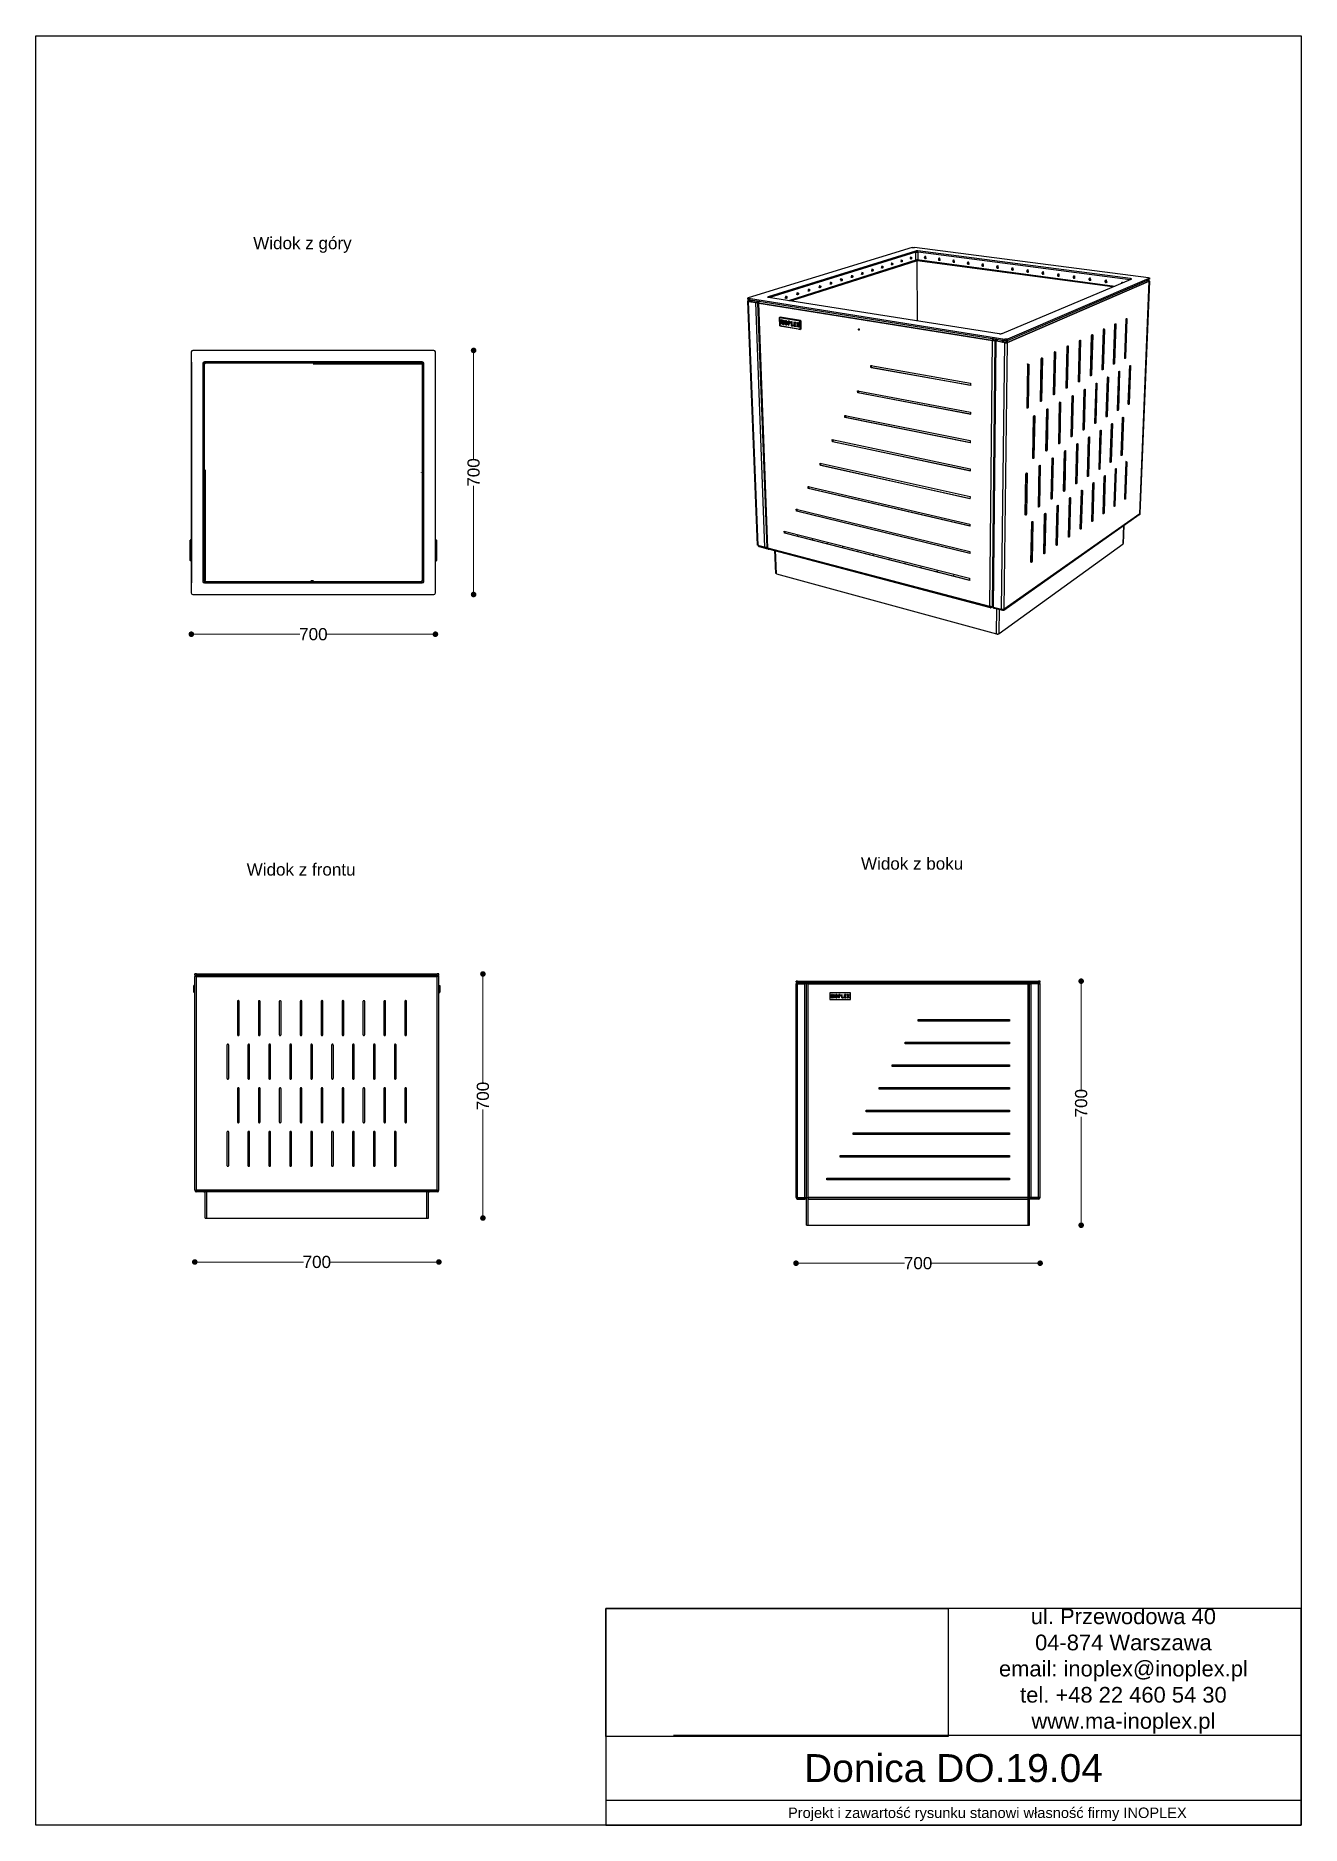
# Model space of a CAD drawing. Header units: millimetres. Extents: x 10366 to 13995, y 24552 to 29685.
import ezdxf

# ---------------------------------------------------------------- set-up
doc = ezdxf.new("R2010")
doc.units = ezdxf.units.MM
doc.header["$LTSCALE"] = 3
doc.layers.add('Default', color=7, linetype='Continuous')
doc.styles.get("Standard").update_dxf_attribs({"font": 'arial.ttf'})
doc.dimstyles.new('MATEUSZ', dxfattribs={"dimtxt": 35, "dimasz": 16, "dimexe": 0.18, "dimexo": 0.0625, "dimgap": 0.09, "dimtad": 0, "dimdec": 0, "dimdsep": 46, "dimtxsty": 'Standard', "dimblk": 'DOT', "dimcen": 0.09, "dimse1": 1, "dimse2": 1, "dimadec": 0, "dimazin": 0, "dimtfac": 1, "dimtdec": 0, "dimtofl": 0, "dimtmove": 0, "dimatfit": 3, "dimfxl": 1, "dimtolj": 1, "dimtzin": 0, "dimlwd": 9, "dimlwe": 9, "dimarcsym": 0})
picture_1 = doc.add_image_def('image1.jpg', size_in_pixel=(1896, 709))

msp = doc.modelspace()

# ---------------------------------------------------------------- texts
for s, p in [('Widok z góry', (10989.7, 29072.6)), ('Widok z frontu', (10971, 27276.1)), ('Widok z boku', (12732.6, 27293))]:
    msp.add_text(s, height=34.962).set_placement(p)
at = {"attachment_point": 5}
for s, width, gutter_width, heights, insert, char_height in [('ul. Przewodowa 40\\P04-874 Warszawa\\Pemail: inoplex@inoplex.pl\\Ptel. +48 22 460 54 30\\Pwww.ma-inoplex.pl', 1019.877, 1, [432.7], (13485.1, 24994.8), 45), ('Donica DO.19.04', 1993.625, 1, [0], (12997.9, 24715.8), 80), ('Projekt i zawartość rysunku stanowi własność firmy INOPLEX ', 1800.088, 12.5, [70.5], (13095, 24583.6), 30)]:
    msp.add_mtext_dynamic_manual_height_columns(s, width=width, gutter_width=gutter_width, heights=heights, dxfattribs=dict(at, insert=insert, char_height=char_height))

# ---------------------------------------------------------------- blocks, each defined once
blk = doc.blocks.new('_Dot')
at = {"color": 0, "linetype": 'ByBlock', "lineweight": -2}
blk.add_line((-0.5, 0), (-1, 0), dxfattribs=at)
at = {"color": 0, "linetype": 'ByBlock', "const_width": 0.5}
blk.add_lwpolyline([(-0.25, 0, 1), (0.25, 0, 1)], format="xyb", close=True, dxfattribs=at)
blk = doc.blocks.new('*D23')
at = {"color": 0, "lineweight": 9, "transparency": 16777216}
for p, q in [((10828.2, 27968.3), (11123.7, 27968.3)), ((11496.2, 27968.3), (11200.8, 27968.3))]:
    blk.add_line(p, q, dxfattribs=at)
at = {"layer": 'Defpoints', "color": 0, "transparency": 16777216}
for p in [(10812.2, 28086.7), (11512.2, 28086.7), (11512.2, 27968.3)]:
    blk.add_point(p, dxfattribs=at)
at = {"color": 0, "lineweight": 9, "transparency": 16777216, "xscale": 16, "yscale": 16, "zscale": 16, "rotation": 180}
blk.add_blockref('_Dot', (10812.2, 27968.3), dxfattribs=at)
at = {"color": 0, "lineweight": 9, "transparency": 16777216, "xscale": 16, "yscale": 16, "zscale": 16}
blk.add_blockref('_Dot', (11512.2, 27968.3), dxfattribs=at)
at = {"color": 0, "transparency": 16777216, "insert": (11162.2, 27968.3), "char_height": 35, "attachment_point": 5}
blk.add_mtext('\\A1;700', dxfattribs=at)
blk = doc.blocks.new('*D24')
at = {"color": 0, "lineweight": 9, "transparency": 16777216}
for p, q in [((11621.7, 28766.2), (11621.7, 28470.8)), ((11621.7, 28098.2), (11621.7, 28393.7))]:
    blk.add_line(p, q, dxfattribs=at)
at = {"layer": 'Defpoints', "color": 0, "transparency": 16777216}
for p in [(11507.7, 28782.2), (11621.7, 28782.2), (11507.7, 28082.2)]:
    blk.add_point(p, dxfattribs=at)
at = {"color": 0, "lineweight": 9, "transparency": 16777216, "xscale": 16, "yscale": 16, "zscale": 16}
for p, rotation in [((11621.7, 28782.2), 90), ((11621.7, 28082.2), 270)]:
    blk.add_blockref('_Dot', p, dxfattribs=dict(at, rotation=rotation))
at = {"color": 0, "transparency": 16777216, "insert": (11621.7, 28432.2), "char_height": 35, "attachment_point": 5, "rotation": 90}
blk.add_mtext('\\A1;700', dxfattribs=at)
blk = doc.blocks.new('*D25')
at = {"color": 0, "lineweight": 9, "transparency": 16777216}
for p, q in [((10838.1, 26167.8), (11133.5, 26167.8)), ((11506.1, 26167.8), (11210.6, 26167.8))]:
    blk.add_line(p, q, dxfattribs=at)
at = {"layer": 'Defpoints', "color": 0, "transparency": 16777216}
for p in [(10822.1, 26373.4), (11522.1, 26373.4), (11522.1, 26167.8)]:
    blk.add_point(p, dxfattribs=at)
at = {"color": 0, "lineweight": 9, "transparency": 16777216, "xscale": 16, "yscale": 16, "zscale": 16, "rotation": 180}
blk.add_blockref('_Dot', (10822.1, 26167.8), dxfattribs=at)
at = {"color": 0, "lineweight": 9, "transparency": 16777216, "xscale": 16, "yscale": 16, "zscale": 16}
blk.add_blockref('_Dot', (11522.1, 26167.8), dxfattribs=at)
at = {"color": 0, "transparency": 16777216, "insert": (11172.1, 26167.8), "char_height": 35, "attachment_point": 5}
blk.add_mtext('\\A1;700', dxfattribs=at)
blk = doc.blocks.new('*D26')
at = {"color": 0, "lineweight": 9, "transparency": 16777216}
for p, q in [((11648.4, 26977.9), (11648.4, 26682.4)), ((11648.4, 26309.9), (11648.4, 26605.3))]:
    blk.add_line(p, q, dxfattribs=at)
at = {"layer": 'Defpoints', "color": 0, "transparency": 16777216}
for p in [(11522.1, 26993.9), (11648.4, 26993.9), (11492, 26293.9)]:
    blk.add_point(p, dxfattribs=at)
at = {"color": 0, "lineweight": 9, "transparency": 16777216, "xscale": 16, "yscale": 16, "zscale": 16}
for p, rotation in [((11648.4, 26993.9), 90), ((11648.4, 26293.9), 270)]:
    blk.add_blockref('_Dot', p, dxfattribs=dict(at, rotation=rotation))
at = {"color": 0, "transparency": 16777216, "insert": (11648.4, 26643.9), "char_height": 35, "attachment_point": 5, "rotation": 90}
blk.add_mtext('\\A1;700', dxfattribs=at)
blk = doc.blocks.new('*D27')
at = {"color": 0, "lineweight": 9, "transparency": 16777216}
for p, q in [((12562.3, 26164.3), (12857.7, 26164.3)), ((13230.3, 26164.3), (12934.9, 26164.3))]:
    blk.add_line(p, q, dxfattribs=at)
at = {"layer": 'Defpoints', "color": 0, "transparency": 16777216}
for p in [(12546.3, 26352.7), (13246.3, 26352.7), (13246.3, 26164.3)]:
    blk.add_point(p, dxfattribs=at)
at = {"color": 0, "lineweight": 9, "transparency": 16777216, "xscale": 16, "yscale": 16, "zscale": 16, "rotation": 180}
blk.add_blockref('_Dot', (12546.3, 26164.3), dxfattribs=at)
at = {"color": 0, "lineweight": 9, "transparency": 16777216, "xscale": 16, "yscale": 16, "zscale": 16}
blk.add_blockref('_Dot', (13246.3, 26164.3), dxfattribs=at)
at = {"color": 0, "transparency": 16777216, "insert": (12896.3, 26164.3), "char_height": 35, "attachment_point": 5}
blk.add_mtext('\\A1;700', dxfattribs=at)
blk = doc.blocks.new('*D28')
at = {"color": 0, "lineweight": 9, "transparency": 16777216}
for p, q in [((13364, 26957.2), (13364, 26661.7)), ((13364, 26289.2), (13364, 26584.6))]:
    blk.add_line(p, q, dxfattribs=at)
at = {"layer": 'Defpoints', "color": 0, "transparency": 16777216}
for p in [(13246.3, 26973.2), (13364, 26973.2), (13216.2, 26273.2)]:
    blk.add_point(p, dxfattribs=at)
at = {"color": 0, "lineweight": 9, "transparency": 16777216, "xscale": 16, "yscale": 16, "zscale": 16}
for p, rotation in [((13364, 26973.2), 90), ((13364, 26273.2), 270)]:
    blk.add_blockref('_Dot', p, dxfattribs=dict(at, rotation=rotation))
at = {"color": 0, "transparency": 16777216, "insert": (13364, 26623.2), "char_height": 35, "attachment_point": 5, "rotation": 90}
blk.add_mtext('\\A1;700', dxfattribs=at)

# ---------------------------------------------------------------- dimensions: what is measured, and where the dimension line sits
for base, p1, p2, picture, middle in [((11621.7, 28782.2), (11507.7, 28082.2), (11507.7, 28782.2), '*D24', (11621.7, 28432.2)), ((11648.4, 26993.9), (11492, 26293.9), (11522.1, 26993.9), '*D26', (11648.4, 26643.9)), ((13364, 26973.2), (13216.2, 26273.2), (13246.3, 26973.2), '*D28', (13364, 26623.2))]:
    dim = msp.add_linear_dim(base=base, p1=p1, p2=p2, angle=90, dimstyle='MATEUSZ')
    dim.commit()
    dim.dimension.update_dxf_attribs({"geometry": picture, "text_midpoint": middle})
for base, p1, p2, picture, middle in [((11512.2, 27968.3), (10812.2, 28086.7), (11512.2, 28086.7), '*D23', (11162.2, 27968.3)), ((11522.1, 26167.8), (10822.1, 26373.4), (11522.1, 26373.4), '*D25', (11172.1, 26167.8)), ((13246.3, 26164.3), (12546.3, 26352.7), (13246.3, 26352.7), '*D27', (12896.3, 26164.3))]:
    dim = msp.add_linear_dim(base=base, p1=p1, p2=p2, dimstyle='MATEUSZ')
    dim.commit()
    dim.dimension.update_dxf_attribs({"geometry": picture, "text_midpoint": middle})

# ---------------------------------------------------------------- linework, layer by layer
for p, q in [((13995, 24809.6), (12194.9, 24809.6)), ((13994.7, 24623), (12001.1, 24623))]:
    msp.add_line(p, q)
for points in [[(10366.2, 24552.5), (10366.2, 29684.6), (13995, 29684.6), (13995, 24552.5)], [(12001.1, 24552.5), (13995, 24552.5), (13995, 25174.2), (12001.1, 25174.2)]]:
    msp.add_lwpolyline(points, close=True)
at = {"layer": 'Default'}
for p, q in [((10812.2, 28777.8), (10812.2, 28086.7)), ((10812.3, 28747.8), (10812.3, 28116.8)), ((10812.3, 28116.8), (10812.3, 28747.8)), ((11507.7, 28782.2), (10816.7, 28782.2)), ((10845.3, 28744.7), (10845.3, 28119.8)), ((10849.1, 28745.4), (10849.1, 28119.1)), ((11475.3, 28745.4), (10849.1, 28745.4)), ((11474.6, 28749.2), (10849.8, 28749.2)), ((11472.3, 28742.4), (11161.3, 28742.4)), ((11475.3, 28119.1), (11475.3, 28745.4)), ((11479.1, 28119.8), (11479.1, 28744.7)), ((11512.2, 28086.7), (11512.2, 28777.8)), ((10852.1, 28439.9), (10852.1, 28122.4)), ((11472.3, 28432.2), (11472.3, 28432.7)), ((10809.3, 28179.3), (10809.3, 28238.2)), ((10811.9, 28238.6), (10809.7, 28238.6)), ((10811.9, 28238.2), (10809.7, 28238.2)), ((10809.7, 28179.3), (10809.7, 28238.2)), ((10811.9, 28179.3), (10811.9, 28238.2)), ((11512.3, 28238.2), (11512.3, 28179.3)), ((11512.7, 28238.6), (11514.9, 28238.6)), ((11512.7, 28238.2), (11514.9, 28238.2)), ((11512.7, 28238.2), (11512.7, 28179.3)), ((11514.9, 28238.2), (11514.9, 28179.3)), ((11515.3, 28238.2), (11515.3, 28179.3)), ((10811.9, 28179.3), (10809.7, 28179.3)), ((10811.9, 28178.9), (10809.7, 28178.9)), ((11512.7, 28179.3), (11514.9, 28179.3)), ((11512.7, 28178.9), (11514.9, 28178.9)), ((10816.7, 28082.2), (11507.7, 28082.2)), ((10849.1, 28119.1), (11475.3, 28119.1)), ((10849.8, 28115.3), (11474.6, 28115.3)), ((11154.5, 28122.1), (11162.5, 28122.1)), ((10819.2, 26941.3), (10819.2, 26960.5)), ((10821.8, 26960.9), (10819.6, 26960.9)), ((10819.6, 26941.3), (10819.6, 26960.5)), ((10821.8, 26960.5), (10819.6, 26960.5)), ((10821.8, 26941.3), (10821.8, 26960.5)), ((10822.1, 26990.9), (10822.1, 26993.9)), ((10822.1, 26373.4), (10822.1, 26986.4)), ((10822.2, 26373.4), (10822.2, 26986.4)), ((10826.6, 26993.9), (11517.6, 26993.9)), ((10826.6, 26990.9), (10826.6, 26993.9)), ((10826.6, 26990.9), (11517.6, 26990.9)), ((11517.6, 26986.4), (10826.6, 26986.4)), ((10826.6, 26373.4), (10826.6, 26986.4)), ((10826.6, 26986.4), (11517.6, 26986.4)), ((11517.6, 26990.9), (11517.6, 26993.9)), ((11517.6, 26373.4), (11517.6, 26986.4)), ((11522.1, 26990.9), (11522.1, 26993.9)), ((11522.1, 26373.4), (11522.1, 26986.4)), ((11522.2, 26960.5), (11522.2, 26941.3)), ((11522.6, 26960.9), (11524.8, 26960.9)), ((11522.6, 26960.5), (11522.6, 26941.3)), ((11522.6, 26960.5), (11524.8, 26960.5)), ((11524.8, 26960.5), (11524.8, 26941.3)), ((11525.2, 26960.5), (11525.2, 26941.3)), ((12546.3, 26970.2), (12546.3, 26973.2)), ((12548.3, 26965.7), (12546.3, 26965.7)), ((12546.3, 26352.7), (12546.3, 26965.7)), ((12550.8, 26973.2), (13241.8, 26973.2)), ((12550.8, 26970.2), (12550.8, 26973.2)), ((12550.8, 26970.2), (13241.8, 26970.2)), ((12571.8, 26968.2), (12550.8, 26968.2)), ((12550.8, 26352.7), (12550.8, 26965.7)), ((12550.8, 26965.7), (12571.9, 26965.7)), ((12571.9, 26352.7), (12571.9, 26965.7)), ((12576.4, 26965.7), (12576.4, 26970.2)), ((12576.4, 26352.7), (12576.4, 26965.7)), ((12580.9, 26965.7), (12580.9, 26970.2)), ((12580.9, 26352.7), (12580.9, 26965.7)), ((13211.8, 26965.7), (12580.9, 26965.7)), ((12580.9, 26965.7), (13211.8, 26965.7)), ((13211.8, 26352.7), (13211.8, 26965.7)), ((13216.2, 26965.7), (13216.2, 26970.2)), ((13216.2, 26352.7), (13216.2, 26965.7)), ((13220.7, 26352.7), (13220.7, 26965.7)), ((13241.8, 26965.7), (13220.7, 26965.7)), ((13220.8, 26968.2), (13241.8, 26968.2)), ((13241.8, 26970.2), (13241.8, 26973.2)), ((13241.8, 26352.7), (13241.8, 26965.7)), ((13244.3, 26965.7), (13246.3, 26965.7)), ((13246.3, 26970.2), (13246.3, 26973.2)), ((13246.3, 26352.7), (13246.3, 26965.7)), ((10821.8, 26941.3), (10819.6, 26941.3)), ((10821.8, 26940.9), (10819.6, 26940.9)), ((10944.5, 26914.9), (10944.5, 26819.9)), ((10949.5, 26819.9), (10949.5, 26914.9)), ((11004.5, 26914.9), (11004.5, 26819.9)), ((11009.5, 26819.9), (11009.5, 26914.9)), ((11064.5, 26914.9), (11064.5, 26819.9)), ((11069.5, 26819.9), (11069.5, 26914.9)), ((11124.5, 26914.9), (11124.5, 26819.9)), ((11129.5, 26819.9), (11129.5, 26914.9)), ((11184.5, 26914.9), (11184.5, 26819.9)), ((11189.5, 26819.9), (11189.5, 26914.9)), ((11244.5, 26914.9), (11244.5, 26819.9)), ((11249.5, 26819.9), (11249.5, 26914.9)), ((11304.5, 26914.9), (11304.5, 26819.9)), ((11309.5, 26819.9), (11309.5, 26914.9)), ((11364.5, 26914.9), (11364.5, 26819.9)), ((11369.5, 26819.9), (11369.5, 26914.9)), ((11424.5, 26914.9), (11424.5, 26819.9)), ((11429.5, 26819.9), (11429.5, 26914.9)), ((11522.6, 26941.3), (11524.8, 26941.3)), ((11522.6, 26940.9), (11524.8, 26940.9)), ((12643, 26939.8), (12643, 26920.6)), ((12702.3, 26940.2), (12643.4, 26940.2)), ((12702.3, 26939.8), (12643.4, 26939.8)), ((12643.4, 26939.8), (12643.4, 26920.6)), ((12643.4, 26920.6), (12702.3, 26920.6)), ((12643.4, 26920.2), (12702.3, 26920.2)), ((12647, 26925.3), (12647, 26935)), ((12647, 26925.3), (12647, 26935)), ((12647, 26935), (12648.1, 26935)), ((12647, 26935), (12648.1, 26935)), ((12647, 26935), (12647, 26925.3)), ((12648.1, 26935), (12647, 26935)), ((12647, 26935), (12648.1, 26935)), ((12647, 26925.3), (12647, 26935)), ((12648.1, 26925.3), (12647, 26925.3)), ((12648.1, 26925.3), (12647, 26925.3)), ((12647, 26925.3), (12648.1, 26925.3)), ((12648.1, 26925.3), (12647, 26925.3)), ((12648.1, 26935), (12648.1, 26925.3)), ((12648.1, 26935), (12648.1, 26925.3)), ((12648.1, 26925.3), (12648.1, 26935)), ((12648.1, 26935), (12648.1, 26925.3)), ((12651, 26935), (12652.2, 26935)), ((12651, 26935), (12652.2, 26935)), ((12651, 26925.4), (12651, 26935)), ((12651, 26925.4), (12651, 26935)), ((12651, 26925.4), (12651, 26935)), ((12651, 26935), (12651, 26925.4)), ((12652.2, 26935), (12651, 26935)), ((12651, 26935), (12652.2, 26935)), ((12652, 26925.4), (12651, 26925.4)), ((12652, 26925.4), (12651, 26925.4)), ((12652, 26925.4), (12651, 26925.4)), ((12651, 26925.4), (12652, 26925.4)), ((12651.9, 26933.5), (12652, 26931.3)), ((12651.9, 26933.5), (12652, 26931.3)), ((12651.9, 26933.5), (12652, 26931.3)), ((12652, 26931.3), (12651.9, 26933.5)), ((12654.8, 26925.4), (12652, 26933.5)), ((12654.8, 26925.4), (12652, 26933.5)), ((12654.8, 26925.4), (12652, 26933.5)), ((12652, 26933.5), (12654.8, 26925.4)), ((12652, 26931.3), (12652, 26925.4)), ((12652, 26931.3), (12652, 26925.4)), ((12652, 26931.3), (12652, 26925.4)), ((12652, 26925.4), (12652, 26931.3)), ((12652.2, 26935), (12655.1, 26926.9)), ((12652.2, 26935), (12655.1, 26926.9)), ((12652.2, 26935), (12655.1, 26926.9)), ((12655.1, 26926.9), (12652.2, 26935)), ((12656, 26925.4), (12654.8, 26925.4)), ((12656, 26925.4), (12654.8, 26925.4)), ((12656, 26925.4), (12654.8, 26925.4)), ((12654.8, 26925.4), (12656, 26925.4)), ((12655.1, 26935), (12656, 26935)), ((12655.1, 26935), (12656, 26935)), ((12655.1, 26929.1), (12655.1, 26935)), ((12655.1, 26929.1), (12655.1, 26935)), ((12655.1, 26935), (12656, 26935)), ((12656, 26935), (12655.1, 26935)), ((12655.1, 26929.1), (12655.1, 26935)), ((12655.1, 26935), (12655.1, 26929.1)), ((12655.1, 26926.9), (12655.1, 26929.1)), ((12655.1, 26926.9), (12655.1, 26929.1)), ((12655.1, 26926.9), (12655.1, 26929.1)), ((12655.1, 26929.1), (12655.1, 26926.9)), ((12655.1, 26926.9), (12655.1, 26926.9)), ((12655.1, 26926.9), (12655.1, 26926.9)), ((12655.1, 26926.9), (12655.1, 26926.9)), ((12655.1, 26926.9), (12655.1, 26926.9)), ((12656, 26935), (12656, 26925.4)), ((12656, 26935), (12656, 26925.4)), ((12656, 26935), (12656, 26925.4)), ((12656, 26925.4), (12656, 26935)), ((12668.6, 26925.5), (12668.6, 26935.1)), ((12668.6, 26925.5), (12668.6, 26935.1)), ((12668.6, 26935.1), (12668.6, 26925.5)), ((12668.6, 26925.5), (12668.6, 26935.1)), ((12669.6, 26925.5), (12668.6, 26925.5)), ((12669.6, 26925.5), (12668.6, 26925.5)), ((12668.6, 26925.5), (12669.6, 26925.5)), ((12669.6, 26925.5), (12668.6, 26925.5)), ((12669.6, 26934.3), (12669.6, 26930.7)), ((12669.6, 26934.3), (12669.6, 26930.7)), ((12669.6, 26934.3), (12669.6, 26930.7)), ((12669.6, 26930.7), (12669.6, 26934.3)), ((12669.6, 26929.8), (12669.6, 26925.5)), ((12669.6, 26929.8), (12669.6, 26925.5)), ((12669.6, 26925.5), (12669.6, 26929.8)), ((12669.6, 26929.8), (12669.6, 26925.5)), ((12677.2, 26935), (12678.1, 26935)), ((12677.2, 26935), (12678.1, 26935)), ((12677.2, 26925.4), (12677.2, 26935)), ((12677.2, 26925.4), (12677.2, 26935)), ((12677.2, 26935), (12677.2, 26925.4)), ((12678.1, 26935), (12677.2, 26935)), ((12677.2, 26925.4), (12677.2, 26935)), ((12677.2, 26935), (12678.1, 26935)), ((12682.1, 26925.4), (12677.2, 26925.4)), ((12682.1, 26925.4), (12677.2, 26925.4)), ((12677.2, 26925.4), (12682.1, 26925.4)), ((12682.1, 26925.4), (12677.2, 26925.4)), ((12678.1, 26935), (12678.1, 26926.2)), ((12678.1, 26935), (12678.1, 26926.2)), ((12678.1, 26926.2), (12678.1, 26935)), ((12678.1, 26935), (12678.1, 26926.2)), ((12678.1, 26926.2), (12682.1, 26926.2)), ((12678.1, 26926.2), (12682.1, 26926.2)), ((12682.1, 26926.2), (12678.1, 26926.2)), ((12678.1, 26926.2), (12682.1, 26926.2)), ((12682.1, 26926.2), (12682.1, 26925.4)), ((12682.1, 26926.2), (12682.1, 26925.4)), ((12682.1, 26925.4), (12682.1, 26926.2)), ((12682.1, 26926.2), (12682.1, 26925.4)), ((12685.2, 26935), (12689.9, 26935)), ((12685.2, 26935), (12689.9, 26935)), ((12685.2, 26925.4), (12685.2, 26935)), ((12685.2, 26925.4), (12685.2, 26935)), ((12685.2, 26935), (12685.2, 26925.4)), ((12689.9, 26935), (12685.2, 26935)), ((12685.2, 26925.4), (12685.2, 26935)), ((12685.2, 26935), (12689.9, 26935)), ((12689.9, 26925.4), (12685.2, 26925.4)), ((12689.9, 26925.4), (12685.2, 26925.4)), ((12685.2, 26925.4), (12689.9, 26925.4)), ((12689.9, 26925.4), (12685.2, 26925.4)), ((12686.2, 26934.1), (12686.2, 26931)), ((12686.2, 26934.1), (12686.2, 26931)), ((12689.9, 26934.1), (12686.2, 26934.1)), ((12689.9, 26934.1), (12686.2, 26934.1)), ((12686.2, 26934.1), (12689.9, 26934.1)), ((12686.2, 26931), (12686.2, 26934.1)), ((12686.2, 26934.1), (12686.2, 26931)), ((12689.9, 26934.1), (12686.2, 26934.1)), ((12686.2, 26931), (12689.2, 26931)), ((12686.2, 26931), (12689.2, 26931)), ((12689.2, 26931), (12686.2, 26931)), ((12686.2, 26931), (12689.2, 26931)), ((12686.2, 26930.1), (12686.2, 26926.2)), ((12686.2, 26930.1), (12686.2, 26926.2)), ((12689.2, 26930.1), (12686.2, 26930.1)), ((12689.2, 26930.1), (12686.2, 26930.1)), ((12686.2, 26930.1), (12689.2, 26930.1)), ((12686.2, 26926.2), (12686.2, 26930.1)), ((12689.2, 26930.1), (12686.2, 26930.1)), ((12686.2, 26930.1), (12686.2, 26926.2)), ((12686.2, 26926.2), (12689.9, 26926.2)), ((12686.2, 26926.2), (12689.9, 26926.2)), ((12689.9, 26926.2), (12686.2, 26926.2)), ((12686.2, 26926.2), (12689.9, 26926.2)), ((12689.2, 26931), (12689.2, 26930.1)), ((12689.2, 26931), (12689.2, 26930.1)), ((12689.2, 26930.1), (12689.2, 26931)), ((12689.2, 26931), (12689.2, 26930.1)), ((12689.9, 26935), (12689.9, 26934.1)), ((12689.9, 26935), (12689.9, 26934.1)), ((12689.9, 26934.1), (12689.9, 26935)), ((12689.9, 26935), (12689.9, 26934.1)), ((12689.9, 26926.2), (12689.9, 26925.4)), ((12689.9, 26926.2), (12689.9, 26925.4)), ((12689.9, 26925.4), (12689.9, 26926.2)), ((12689.9, 26926.2), (12689.9, 26925.4)), ((12692.9, 26925.6), (12695.4, 26930.6)), ((12692.9, 26925.6), (12695.4, 26930.6)), ((12695.4, 26930.6), (12692.9, 26925.6)), ((12692.9, 26925.6), (12695.4, 26930.6)), ((12693.8, 26925.2), (12692.9, 26925.6)), ((12693.8, 26925.2), (12692.9, 26925.6)), ((12692.9, 26925.6), (12693.8, 26925.2)), ((12693.8, 26925.2), (12692.9, 26925.6)), ((12693.4, 26934.7), (12694.3, 26935.2)), ((12693.4, 26934.7), (12694.3, 26935.2)), ((12694.3, 26935.2), (12693.4, 26934.7)), ((12693.4, 26934.7), (12694.3, 26935.2)), ((12695.4, 26930.6), (12693.4, 26934.7)), ((12695.4, 26930.6), (12693.4, 26934.7)), ((12693.4, 26934.7), (12695.4, 26930.6)), ((12695.4, 26930.6), (12693.4, 26934.7)), ((12695.9, 26929.6), (12693.8, 26925.2)), ((12695.9, 26929.6), (12693.8, 26925.2)), ((12693.8, 26925.2), (12695.9, 26929.6)), ((12695.9, 26929.6), (12693.8, 26925.2)), ((12694.3, 26935.2), (12695.9, 26931.6)), ((12694.3, 26935.2), (12695.9, 26931.6)), ((12695.9, 26931.6), (12694.3, 26935.2)), ((12694.3, 26935.2), (12695.9, 26931.6)), ((12695.9, 26931.6), (12697.6, 26935.2)), ((12695.9, 26931.6), (12697.6, 26935.2)), ((12697.6, 26935.2), (12695.9, 26931.6)), ((12695.9, 26931.6), (12697.6, 26935.2)), ((12698, 26925.2), (12695.9, 26929.6)), ((12698, 26925.2), (12695.9, 26929.6)), ((12695.9, 26929.6), (12698, 26925.2)), ((12698, 26925.2), (12695.9, 26929.6)), ((12698.4, 26934.7), (12696.4, 26930.6)), ((12698.4, 26934.7), (12696.4, 26930.6)), ((12696.4, 26930.6), (12698.4, 26934.7)), ((12698.4, 26934.7), (12696.4, 26930.6)), ((12696.4, 26930.6), (12698.9, 26925.6)), ((12696.4, 26930.6), (12698.9, 26925.6)), ((12698.9, 26925.6), (12696.4, 26930.6)), ((12696.4, 26930.6), (12698.9, 26925.6)), ((12697.6, 26935.2), (12698.4, 26934.7)), ((12697.6, 26935.2), (12698.4, 26934.7)), ((12698.4, 26934.7), (12697.6, 26935.2)), ((12697.6, 26935.2), (12698.4, 26934.7)), ((12698.9, 26925.6), (12698, 26925.2)), ((12698.9, 26925.6), (12698, 26925.2)), ((12698, 26925.2), (12698.9, 26925.6)), ((12698.9, 26925.6), (12698, 26925.2)), ((12702.3, 26920.6), (12702.3, 26939.8)), ((12702.7, 26920.6), (12702.7, 26939.8)), ((12896.3, 26863.2), (13158.3, 26863.2)), ((12896.3, 26858.2), (12896.3, 26863.2)), ((13158.3, 26858.2), (12896.3, 26858.2)), ((13158.3, 26863.2), (13158.3, 26858.2)), ((10914.5, 26789.9), (10914.5, 26694.9)), ((10919.5, 26694.9), (10919.5, 26789.9)), ((10974.5, 26789.9), (10974.5, 26694.9)), ((10979.5, 26694.9), (10979.5, 26789.9)), ((11034.5, 26789.9), (11034.5, 26694.9)), ((11039.5, 26694.9), (11039.5, 26789.9)), ((11094.5, 26789.9), (11094.5, 26694.9)), ((11099.5, 26694.9), (11099.5, 26789.9)), ((11154.5, 26789.9), (11154.5, 26694.9)), ((11159.5, 26694.9), (11159.5, 26789.9)), ((11214.5, 26789.9), (11214.5, 26694.9)), ((11219.5, 26694.9), (11219.5, 26789.9)), ((11274.5, 26789.9), (11274.5, 26694.9)), ((11279.5, 26694.9), (11279.5, 26789.9)), ((11334.5, 26789.9), (11334.5, 26694.9)), ((11339.5, 26694.9), (11339.5, 26789.9)), ((11394.5, 26789.9), (11394.5, 26694.9)), ((11399.5, 26694.9), (11399.5, 26789.9)), ((12859.1, 26798.2), (13158.3, 26798.2)), ((12859.1, 26793.2), (12859.1, 26798.2)), ((13158.3, 26793.2), (12859.1, 26793.2)), ((13158.3, 26798.2), (13158.3, 26793.2)), ((12821.8, 26733.2), (13158.3, 26733.2)), ((12821.8, 26728.2), (12821.8, 26733.2)), ((13158.3, 26728.2), (12821.8, 26728.2)), ((13158.3, 26733.2), (13158.3, 26728.2)), ((10944.5, 26664.9), (10944.5, 26569.9)), ((10949.5, 26569.9), (10949.5, 26664.9)), ((11004.5, 26664.9), (11004.5, 26569.9)), ((11009.5, 26569.9), (11009.5, 26664.9)), ((11064.5, 26664.9), (11064.5, 26569.9)), ((11069.5, 26569.9), (11069.5, 26664.9)), ((11124.5, 26664.9), (11124.5, 26569.9)), ((11129.5, 26569.9), (11129.5, 26664.9)), ((11184.5, 26664.9), (11184.5, 26569.9)), ((11189.5, 26569.9), (11189.5, 26664.9)), ((11244.5, 26664.9), (11244.5, 26569.9)), ((11249.5, 26569.9), (11249.5, 26664.9)), ((11304.5, 26664.9), (11304.5, 26569.9)), ((11309.5, 26569.9), (11309.5, 26664.9)), ((11364.5, 26664.9), (11364.5, 26569.9)), ((11369.5, 26569.9), (11369.5, 26664.9)), ((11424.5, 26664.9), (11424.5, 26569.9)), ((11429.5, 26569.9), (11429.5, 26664.9)), ((12784.6, 26668.2), (13158.3, 26668.2)), ((12784.6, 26663.2), (12784.6, 26668.2)), ((13158.3, 26663.2), (12784.6, 26663.2)), ((13158.3, 26668.2), (13158.3, 26663.2)), ((12747.3, 26603.2), (13158.3, 26603.2)), ((12747.3, 26598.2), (12747.3, 26603.2)), ((13158.3, 26598.2), (12747.3, 26598.2)), ((13158.3, 26603.2), (13158.3, 26598.2)), ((10914.5, 26539.9), (10914.5, 26444.9)), ((10919.5, 26444.9), (10919.5, 26539.9)), ((10974.5, 26539.9), (10974.5, 26444.9)), ((10979.5, 26444.9), (10979.5, 26539.9)), ((11034.5, 26539.9), (11034.5, 26444.9)), ((11039.5, 26444.9), (11039.5, 26539.9)), ((11094.5, 26539.9), (11094.5, 26444.9)), ((11099.5, 26444.9), (11099.5, 26539.9)), ((11154.5, 26539.9), (11154.5, 26444.9)), ((11159.5, 26444.9), (11159.5, 26539.9)), ((11214.5, 26539.9), (11214.5, 26444.9)), ((11219.5, 26444.9), (11219.5, 26539.9)), ((11274.5, 26539.9), (11274.5, 26444.9)), ((11279.5, 26444.9), (11279.5, 26539.9)), ((11334.5, 26539.9), (11334.5, 26444.9)), ((11339.5, 26444.9), (11339.5, 26539.9)), ((11394.5, 26539.9), (11394.5, 26444.9)), ((11399.5, 26444.9), (11399.5, 26539.9)), ((12710.1, 26533.2), (12710.1, 26538.2)), ((12710.1, 26538.2), (13158.3, 26538.2)), ((13158.3, 26538.2), (13158.3, 26533.2)), ((13158.3, 26533.2), (12710.1, 26533.2)), ((12672.8, 26473.2), (13158.3, 26473.2)), ((12672.8, 26468.2), (12672.8, 26473.2)), ((13158.3, 26468.2), (12672.8, 26468.2)), ((13158.3, 26473.2), (13158.3, 26468.2)), ((12634.3, 26408.2), (13158.3, 26408.2)), ((12634.3, 26403.2), (12634.3, 26408.2)), ((13158.3, 26403.2), (12634.3, 26403.2)), ((13158.3, 26408.2), (13158.3, 26403.2)), ((10826.6, 26373.4), (10826.6, 26373.4)), ((11517.6, 26373.4), (10826.6, 26373.4)), ((10826.6, 26373.4), (11517.6, 26373.4)), ((11517.6, 26368.9), (10826.6, 26368.9)), ((10852.2, 26293.9), (10852.2, 26368.9)), ((10856.6, 26293.9), (10856.6, 26368.9)), ((11487.5, 26293.9), (11487.5, 26368.9)), ((11492, 26293.9), (11492, 26368.9)), ((12548.3, 26352.7), (12546.3, 26352.7)), ((12550.8, 26352.7), (12571.9, 26352.7)), ((12571.8, 26350.2), (12550.8, 26350.2)), ((12550.8, 26348.2), (12571.8, 26348.2)), ((12576.4, 26273.2), (12576.4, 26352.7)), ((13211.8, 26352.7), (12580.9, 26352.7)), ((12580.9, 26273.2), (12580.9, 26352.7)), ((12580.9, 26352.7), (13211.8, 26352.7)), ((12580.9, 26348.2), (13211.8, 26348.2)), ((13211.7, 26273.2), (13211.7, 26353)), ((13216.2, 26273.2), (13216.2, 26352.7)), ((13241.8, 26352.7), (13220.7, 26352.7)), ((13220.8, 26350.2), (13241.8, 26350.2)), ((13241.8, 26348.2), (13220.8, 26348.2)), ((13244.3, 26352.7), (13246.3, 26352.7)), ((10856.6, 26293.9), (11487.5, 26293.9)), ((12580.9, 26273.2), (13211.7, 26273.2))]:
    msp.add_line(p, q, dxfattribs=at)
for points in [[(12879.4, 29077.1, 0), (12409.2, 28933.5, 0)], [(12889.3, 29067.3, 0), (12466.7, 28936.4, 0)], [(12889.4, 29064.1, 0), (12470.9, 28934.1, 0)], [(12889.4, 29064.1, 0), (12470.9, 28934.1, 0)], [(12874, 29050.2, 0), (12874.1, 29050.2, 0), (12874.1, 29050.2, 0), (12874.2, 29050.1, 0), (12874.3, 29050.1, 0), (12874.5, 29050, 0), (12874.6, 29049.8, 0), (12874.7, 29049.7, 0), (12874.8, 29049.5, 0), (12874.9, 29049.3, 0), (12875, 29048.9, 0), (12875.1, 29048.4, 0), (12875.1, 29047.9, 0), (12875.1, 29047.4, 0), (12875, 29046.9, 0), (12874.9, 29046.4, 0), (12874.7, 29045.9, 0), (12874.5, 29045.5, 0), (12874.3, 29045.3, 0), (12874.2, 29045.2, 0), (12874, 29045.1, 0), (12873.9, 29045, 0), (12873.8, 29044.9, 0), (12873.6, 29044.8, 0), (12873.5, 29044.8, 0), (12873.4, 29044.8, 0), (12873.3, 29044.8, 0)], [(12879.4, 29077.1, 0), (12880.6, 29077.4, 0), (12882.4, 29077.5, 0), (12886, 29077.4, 0)], [(13556.9, 28990.9, 0), (12886, 29077.4, 0)], [(12896, 29067.6, 0), (12892.4, 29067.7, 0), (12890.6, 29067.5, 0), (12889.3, 29067.3, 0)], [(12889.4, 29064.1, 0), (12889.3, 29067.3, 0)], [(12889.4, 29064.1, 0), (12890.6, 29064.3, 0), (12892.4, 29064.5, 0), (12894.4, 29064.5, 0), (12896.1, 29064.4, 0)], [(12896.1, 29064.4, 0), (12894.4, 29064.5, 0), (12892.4, 29064.5, 0), (12890.6, 29064.3, 0), (12889.4, 29064.1, 0)], [(12889.5, 29039.4, 0), (12889.4, 29064.1, 0)], [(13505.1, 28988.3, 0), (12896, 29067.6, 0)], [(12896.1, 29064.4, 0), (12896, 29067.6, 0)], [(13504.9, 28984.9, 0), (12896.1, 29064.4, 0)], [(13504.9, 28984.9, 0), (12896.1, 29064.4, 0)], [(12896.2, 29040.5, 0), (12896.1, 29064.4, 0)], [(12915.7, 29051.2, 0), (12917.4, 29051.8, 0)], [(12917.4, 29051.8, 0), (12917.2, 29051.7, 0), (12917, 29051.6, 0), (12916.8, 29051.5, 0), (12916.7, 29051.3, 0), (12916.5, 29051.1, 0), (12916.4, 29050.9, 0), (12916.3, 29050.7, 0), (12916.2, 29050.5, 0), (12916.1, 29050.2, 0), (12916, 29050, 0), (12916, 29049.5, 0), (12916, 29049, 0), (12916.1, 29048.5, 0), (12916.4, 29048, 0), (12916.6, 29047.5, 0), (12916.8, 29047.3, 0), (12917, 29047.2, 0), (12917.2, 29047, 0), (12917.4, 29046.8, 0), (12917.6, 29046.7, 0), (12917.8, 29046.6, 0), (12918, 29046.6, 0), (12918.2, 29046.5, 0), (12918.4, 29046.5, 0), (12918.6, 29046.5, 0), (12918.9, 29046.6, 0), (12919.1, 29046.6, 0)], [(12917.4, 29051.8, 0), (12917.2, 29051.7, 0), (12917, 29051.6, 0), (12916.8, 29051.5, 0), (12916.7, 29051.3, 0), (12916.5, 29051.1, 0), (12916.4, 29050.9, 0), (12916.3, 29050.7, 0), (12916.2, 29050.5, 0), (12916.1, 29050.2, 0), (12916, 29050, 0), (12916, 29049.5, 0), (12916, 29049, 0), (12916.1, 29048.5, 0), (12916.4, 29048, 0), (12916.6, 29047.5, 0), (12916.8, 29047.3, 0), (12917, 29047.2, 0), (12917.2, 29047, 0), (12917.4, 29046.8, 0), (12917.6, 29046.7, 0), (12917.8, 29046.6, 0), (12918, 29046.6, 0), (12918.2, 29046.5, 0), (12918.4, 29046.5, 0), (12918.6, 29046.5, 0), (12918.9, 29046.6, 0), (12919.1, 29046.6, 0)], [(12918.6, 29052.1, 0), (12918.4, 29052.1, 0), (12918.2, 29052, 0), (12918, 29051.8, 0), (12917.8, 29051.7, 0), (12917.7, 29051.5, 0), (12917.5, 29051.3, 0), (12917.4, 29051.1, 0), (12917.3, 29050.8, 0), (12917.3, 29050.6, 0), (12917.2, 29050.4, 0), (12917.2, 29049.9, 0), (12917.2, 29049.4, 0), (12917.3, 29048.9, 0), (12917.5, 29048.4, 0), (12917.8, 29047.9, 0), (12918, 29047.7, 0), (12918.2, 29047.5, 0), (12918.4, 29047.4, 0), (12918.6, 29047.2, 0), (12918.8, 29047.1, 0), (12919, 29047, 0), (12919.2, 29047, 0), (12919.4, 29046.9, 0), (12919.6, 29046.9, 0), (12919.8, 29046.9, 0), (12920, 29046.9, 0), (12920.2, 29047, 0)], [(12917.4, 29051.8, 0), (12918.6, 29052.1, 0)], [(12525.2, 28925.5, 0), (12893.6, 29042.7, 0)], [(12894, 29040.8, 0), (12526.9, 28923.8, 0)], [(12893.9, 29039.4, 0), (12533.2, 28924.3, 0)], [(12704.9, 28997.1, 0), (12705, 28997.1, 0), (12705.2, 28997, 0), (12705.3, 28997, 0), (12705.5, 28996.8, 0), (12705.6, 28996.7, 0), (12705.7, 28996.5, 0), (12705.9, 28996.3, 0), (12705.9, 28996.1, 0), (12706.1, 28995.6, 0), (12706.1, 28995.1, 0), (12706.2, 28994.6, 0), (12706.1, 28994.1, 0), (12706, 28993.5, 0), (12705.8, 28993, 0), (12705.6, 28992.5, 0), (12705.3, 28992.1, 0), (12705.2, 28991.9, 0), (12705, 28991.8, 0), (12704.9, 28991.7, 0), (12704.7, 28991.6, 0), (12704.6, 28991.5, 0), (12704.4, 28991.5, 0), (12704.3, 28991.5, 0), (12704.1, 28991.5, 0)], [(12704.9, 28997.1, 0), (12707.7, 28996.7, 0)], [(12735.5, 29004.7, 0), (12735.5, 29004.1, 0), (12735.5, 29003.4, 0), (12735.3, 29002.6, 0), (12735.2, 29002.3, 0), (12735.1, 29001.9, 0), (12734.9, 29001.6, 0), (12734.7, 29001.4, 0), (12734.5, 29001.2, 0), (12734.3, 29001, 0), (12734.1, 29000.9, 0), (12734, 29000.8, 0), (12733.9, 29000.8, 0), (12733.8, 29000.8, 0), (12733.7, 29000.7, 0), (12733.6, 29000.7, 0), (12733.5, 29000.7, 0)], [(12736.3, 29000.4, 0), (12733.5, 29000.7, 0)], [(12734.3, 29006.4, 0), (12737, 29006, 0)], [(12763.2, 29015.4, 0), (12763.3, 29015.4, 0), (12763.5, 29015.3, 0), (12763.6, 29015.3, 0), (12763.8, 29015.1, 0), (12763.9, 29015, 0), (12764, 29014.8, 0), (12764.1, 29014.6, 0), (12764.2, 29014.4, 0), (12764.3, 29013.9, 0), (12764.4, 29013.5, 0), (12764.4, 29013, 0), (12764.4, 29012.4, 0), (12764.3, 29011.9, 0), (12764.1, 29011.4, 0), (12763.9, 29010.9, 0), (12763.6, 29010.5, 0), (12763.5, 29010.3, 0), (12763.3, 29010.2, 0), (12763.2, 29010.1, 0), (12763, 29010, 0), (12762.9, 29009.9, 0), (12762.7, 29009.9, 0), (12762.6, 29009.9, 0), (12762.4, 29009.9, 0)], [(12765.2, 29009.5, 0), (12762.4, 29009.9, 0)], [(12763.2, 29015.4, 0), (12765.9, 29015.1, 0)], [(12791.5, 29024.3, 0), (12791.7, 29024.3, 0), (12791.8, 29024.2, 0), (12792, 29024.1, 0), (12792.1, 29024, 0), (12792.2, 29023.9, 0), (12792.3, 29023.7, 0), (12792.4, 29023.5, 0), (12792.5, 29023.3, 0), (12792.7, 29022.8, 0), (12792.7, 29022.4, 0), (12792.7, 29021.9, 0), (12792.7, 29021.4, 0), (12792.6, 29020.8, 0), (12792.4, 29020.3, 0), (12792.2, 29019.8, 0), (12791.9, 29019.4, 0), (12791.8, 29019.3, 0), (12791.7, 29019.1, 0), (12791.5, 29019, 0), (12791.4, 29018.9, 0), (12791.2, 29018.9, 0), (12791.1, 29018.8, 0), (12790.9, 29018.8, 0), (12790.8, 29018.8, 0)], [(12793.5, 29018.4, 0), (12790.8, 29018.8, 0)], [(12791.5, 29024.3, 0), (12794.3, 29023.9, 0)], [(12819.6, 29033.1, 0), (12819.7, 29033.1, 0), (12819.8, 29033.1, 0), (12819.9, 29033, 0), (12820, 29033, 0), (12820.2, 29032.8, 0), (12820.3, 29032.7, 0), (12820.4, 29032.5, 0), (12820.5, 29032.3, 0), (12820.6, 29032.1, 0), (12820.7, 29031.7, 0), (12820.8, 29031.2, 0), (12820.8, 29030.7, 0), (12820.8, 29030.2, 0), (12820.7, 29029.7, 0), (12820.5, 29029.1, 0), (12820.3, 29028.7, 0), (12820, 29028.3, 0), (12819.9, 29028.1, 0), (12819.7, 29028, 0), (12819.6, 29027.9, 0), (12819.5, 29027.8, 0), (12819.3, 29027.7, 0), (12819.2, 29027.7, 0), (12819, 29027.7, 0), (12818.9, 29027.7, 0)], [(12821.6, 29027.3, 0), (12818.9, 29027.7, 0)], [(12847.2, 29041.8, 0), (12847.3, 29041.8, 0), (12847.4, 29041.8, 0), (12847.4, 29041.7, 0), (12847.6, 29041.7, 0), (12847.7, 29041.6, 0), (12847.8, 29041.4, 0), (12847.9, 29041.3, 0), (12848, 29041.1, 0), (12848.1, 29040.9, 0), (12848.3, 29040.5, 0), (12848.4, 29040, 0), (12848.4, 29039.5, 0), (12848.3, 29039, 0), (12848.3, 29038.5, 0), (12848.1, 29038, 0), (12847.9, 29037.5, 0), (12847.7, 29037.1, 0), (12847.5, 29036.9, 0), (12847.4, 29036.7, 0), (12847.3, 29036.6, 0), (12847.1, 29036.5, 0), (12847, 29036.4, 0), (12846.8, 29036.4, 0), (12846.7, 29036.4, 0), (12846.6, 29036.4, 0), (12846.5, 29036.4, 0)], [(12849.2, 29036, 0), (12846.5, 29036.4, 0)], [(12847.2, 29041.8, 0), (12849.9, 29041.4, 0)], [(12876, 29044.5, 0), (12873.3, 29044.8, 0)], [(12893.9, 29039.4, 0), (12893.9, 29039.4, 0), (12893.9, 29039.4, 0), (12894, 29039.4, 0), (12894, 29039.4, 0), (12894, 29039.4, 0), (12894, 29039.5, 0), (12894, 29039.5, 0), (12894.1, 29039.6, 0), (12894.1, 29039.7, 0), (12894.2, 29039.9, 0), (12894.2, 29040.1, 0), (12894.2, 29040.9, 0), (12894.1, 29041.6, 0), (12894, 29042.1, 0), (12893.9, 29042.3, 0), (12893.9, 29042.5, 0), (12893.8, 29042.6, 0), (12893.8, 29042.6, 0), (12893.7, 29042.7, 0), (12893.7, 29042.7, 0), (12893.7, 29042.7, 0), (12893.7, 29042.7, 0), (12893.7, 29042.7, 0), (12893.6, 29042.7, 0), (12893.6, 29042.7, 0)], [(12893.6, 29042.7, 0), (13460.6, 28967, 0)], [(13454.2, 28964.3, 0), (12893.9, 29039.4, 0)], [(13457, 28965.5, 0), (12894, 29040.8, 0)], [(12894.9, 28867.3, 0), (12894, 29040.8, 0)], [(12955.9, 29045.9, 0), (12957.7, 29046.5, 0)], [(12957.7, 29046.5, 0), (12957.5, 29046.4, 0), (12957.3, 29046.3, 0), (12957.1, 29046.1, 0), (12956.9, 29046, 0), (12956.7, 29045.8, 0), (12956.6, 29045.6, 0), (12956.5, 29045.4, 0), (12956.4, 29045.1, 0), (12956.3, 29044.9, 0), (12956.3, 29044.7, 0), (12956.2, 29044.2, 0), (12956.3, 29043.7, 0), (12956.4, 29043.2, 0), (12956.6, 29042.7, 0), (12956.7, 29042.4, 0), (12956.9, 29042.2, 0), (12957.1, 29042, 0), (12957.2, 29041.8, 0), (12957.5, 29041.6, 0), (12957.7, 29041.5, 0), (12957.9, 29041.4, 0), (12958.1, 29041.3, 0), (12958.3, 29041.2, 0), (12958.5, 29041.2, 0), (12958.7, 29041.2, 0), (12958.9, 29041.2, 0), (12959.1, 29041.2, 0), (12959.3, 29041.3, 0)], [(12957.7, 29046.5, 0), (12957.5, 29046.4, 0), (12957.3, 29046.3, 0), (12957.1, 29046.1, 0), (12956.9, 29046, 0), (12956.7, 29045.8, 0), (12956.6, 29045.6, 0), (12956.5, 29045.4, 0), (12956.4, 29045.1, 0), (12956.3, 29044.9, 0), (12956.3, 29044.7, 0), (12956.2, 29044.2, 0), (12956.3, 29043.7, 0), (12956.4, 29043.2, 0), (12956.6, 29042.7, 0), (12956.7, 29042.4, 0), (12956.9, 29042.2, 0), (12957.1, 29042, 0), (12957.2, 29041.8, 0), (12957.5, 29041.6, 0), (12957.7, 29041.5, 0), (12957.9, 29041.4, 0), (12958.1, 29041.3, 0), (12958.3, 29041.2, 0), (12958.5, 29041.2, 0), (12958.7, 29041.2, 0), (12958.9, 29041.2, 0), (12959.1, 29041.2, 0), (12959.3, 29041.3, 0)], [(12958.8, 29046.8, 0), (12958.6, 29046.8, 0), (12958.4, 29046.6, 0), (12958.2, 29046.5, 0), (12958.1, 29046.4, 0), (12957.9, 29046.2, 0), (12957.8, 29046, 0), (12957.6, 29045.7, 0), (12957.6, 29045.5, 0), (12957.5, 29045.3, 0), (12957.4, 29045, 0), (12957.4, 29044.6, 0), (12957.4, 29044.1, 0), (12957.5, 29043.6, 0), (12957.8, 29043.1, 0), (12957.9, 29042.8, 0), (12958.1, 29042.6, 0), (12958.2, 29042.4, 0), (12958.4, 29042.2, 0), (12958.6, 29042, 0), (12958.8, 29041.9, 0), (12959, 29041.8, 0), (12959.3, 29041.7, 0), (12959.5, 29041.6, 0), (12959.7, 29041.6, 0), (12959.9, 29041.6, 0), (12960.1, 29041.6, 0), (12960.3, 29041.6, 0), (12960.5, 29041.7, 0)], [(12959.3, 29041.3, 0), (12957.6, 29040.7, 0)], [(12998.9, 29041, 0), (12998.7, 29040.9, 0), (12998.5, 29040.8, 0), (12998.3, 29040.7, 0), (12998.1, 29040.5, 0), (12997.9, 29040.3, 0), (12997.8, 29040.1, 0), (12997.7, 29039.9, 0), (12997.6, 29039.7, 0), (12997.5, 29039.4, 0), (12997.4, 29039.2, 0), (12997.4, 29038.7, 0), (12997.4, 29038.2, 0), (12997.6, 29037.7, 0), (12997.8, 29037.2, 0), (12997.9, 29037, 0), (12998.1, 29036.7, 0), (12998.3, 29036.5, 0), (12998.5, 29036.3, 0), (12998.7, 29036.2, 0), (12998.9, 29036, 0), (12999.1, 29035.9, 0), (12999.3, 29035.8, 0), (12999.5, 29035.8, 0), (12999.7, 29035.7, 0), (12999.9, 29035.7, 0), (13000.1, 29035.7, 0), (13000.4, 29035.8, 0), (13000.6, 29035.8, 0)], [(12998.9, 29041, 0), (12998.7, 29040.9, 0), (12998.5, 29040.8, 0), (12998.3, 29040.7, 0), (12998.1, 29040.5, 0), (12997.9, 29040.3, 0), (12997.8, 29040.1, 0), (12997.7, 29039.9, 0), (12997.6, 29039.7, 0), (12997.5, 29039.4, 0), (12997.4, 29039.2, 0), (12997.4, 29038.7, 0), (12997.4, 29038.2, 0), (12997.6, 29037.7, 0), (12997.8, 29037.2, 0), (12997.9, 29037, 0), (12998.1, 29036.7, 0), (12998.3, 29036.5, 0), (12998.5, 29036.3, 0), (12998.7, 29036.2, 0), (12998.9, 29036, 0), (12999.1, 29035.9, 0), (12999.3, 29035.8, 0), (12999.5, 29035.8, 0), (12999.7, 29035.7, 0), (12999.9, 29035.7, 0), (13000.1, 29035.7, 0), (13000.4, 29035.8, 0), (13000.6, 29035.8, 0)], [(13000, 29041.4, 0), (12999.8, 29041.3, 0), (12999.6, 29041.2, 0), (12999.4, 29041.1, 0), (12999.2, 29040.9, 0), (12999.1, 29040.7, 0), (12998.9, 29040.5, 0), (12998.8, 29040.3, 0), (12998.7, 29040.1, 0), (12998.7, 29039.8, 0), (12998.6, 29039.6, 0), (12998.6, 29039.1, 0), (12998.6, 29038.6, 0), (12998.7, 29038.1, 0), (12998.9, 29037.6, 0), (12999.1, 29037.3, 0), (12999.2, 29037.1, 0), (12999.4, 29036.9, 0), (12999.6, 29036.7, 0), (12999.8, 29036.6, 0), (13000, 29036.4, 0), (13000.2, 29036.3, 0), (13000.5, 29036.2, 0), (13000.7, 29036.2, 0), (13000.9, 29036.1, 0), (13001.1, 29036.1, 0), (13001.3, 29036.1, 0), (13001.5, 29036.1, 0), (13001.7, 29036.2, 0)], [(13000.6, 29035.8, 0), (12998.8, 29035.2, 0)], [(13038.8, 29034.9, 0), (13040.5, 29035.5, 0)], [(13040.5, 29035.5, 0), (13040.3, 29035.4, 0), (13040.1, 29035.3, 0), (13039.9, 29035.2, 0), (13039.7, 29035, 0), (13039.6, 29034.8, 0), (13039.4, 29034.6, 0), (13039.3, 29034.4, 0), (13039.2, 29034.2, 0), (13039.1, 29033.9, 0), (13039.1, 29033.7, 0), (13039.1, 29033.2, 0), (13039.1, 29032.7, 0), (13039.2, 29032.2, 0), (13039.4, 29031.7, 0), (13039.6, 29031.4, 0), (13039.7, 29031.2, 0), (13039.9, 29031, 0), (13040.1, 29030.8, 0), (13040.3, 29030.6, 0), (13040.5, 29030.5, 0), (13040.8, 29030.4, 0), (13041, 29030.3, 0), (13041.2, 29030.3, 0), (13041.4, 29030.2, 0), (13041.6, 29030.2, 0), (13041.8, 29030.2, 0), (13042, 29030.2, 0), (13042.3, 29030.3, 0)], [(13040.5, 29035.5, 0), (13040.3, 29035.4, 0), (13040.1, 29035.3, 0), (13039.9, 29035.2, 0), (13039.7, 29035, 0), (13039.6, 29034.8, 0), (13039.4, 29034.6, 0), (13039.3, 29034.4, 0), (13039.2, 29034.2, 0), (13039.1, 29033.9, 0), (13039.1, 29033.7, 0), (13039.1, 29033.2, 0), (13039.1, 29032.7, 0), (13039.2, 29032.2, 0), (13039.4, 29031.7, 0), (13039.6, 29031.4, 0), (13039.7, 29031.2, 0), (13039.9, 29031, 0), (13040.1, 29030.8, 0), (13040.3, 29030.6, 0), (13040.5, 29030.5, 0), (13040.8, 29030.4, 0), (13041, 29030.3, 0), (13041.2, 29030.3, 0), (13041.4, 29030.2, 0), (13041.6, 29030.2, 0), (13041.8, 29030.2, 0), (13042, 29030.2, 0), (13042.3, 29030.3, 0)], [(13040.4, 29034.7, 0), (13040.3, 29034.3, 0), (13040.2, 29033.9, 0), (13040.2, 29033.6, 0), (13040.2, 29033.2, 0), (13040.3, 29032.8, 0), (13040.4, 29032.4, 0), (13040.6, 29032, 0), (13040.9, 29031.6, 0), (13041.1, 29031.3, 0), (13041.4, 29031.1, 0), (13041.8, 29030.9, 0), (13042.1, 29030.7, 0), (13042.4, 29030.6, 0), (13042.7, 29030.6, 0), (13043.1, 29030.6, 0), (13043.2, 29030.6, 0), (13043.4, 29030.7, 0)], [(13040.5, 29035.5, 0), (13041.7, 29035.9, 0)], [(13042.3, 29030.3, 0), (13040.5, 29029.7, 0)], [(13080.6, 29029.4, 0), (13082.3, 29030, 0)], [(13082.3, 29030, 0), (13082, 29029.9, 0), (13081.8, 29029.8, 0), (13081.6, 29029.7, 0), (13081.5, 29029.5, 0), (13081.3, 29029.3, 0), (13081.2, 29029.1, 0), (13081, 29028.9, 0), (13080.9, 29028.6, 0), (13080.9, 29028.4, 0), (13080.8, 29028.1, 0), (13080.8, 29027.7, 0), (13080.8, 29027.2, 0), (13081, 29026.6, 0), (13081.2, 29026.1, 0), (13081.3, 29025.9, 0), (13081.5, 29025.7, 0), (13081.7, 29025.4, 0), (13081.9, 29025.3, 0), (13082.1, 29025.1, 0), (13082.3, 29025, 0), (13082.5, 29024.9, 0), (13082.7, 29024.8, 0), (13083, 29024.7, 0), (13083.2, 29024.7, 0), (13083.4, 29024.7, 0), (13083.6, 29024.7, 0), (13083.8, 29024.7, 0), (13084, 29024.8, 0)], [(13082.3, 29030, 0), (13082, 29029.9, 0), (13081.8, 29029.8, 0), (13081.6, 29029.7, 0), (13081.5, 29029.5, 0), (13081.3, 29029.3, 0), (13081.2, 29029.1, 0), (13081, 29028.9, 0), (13080.9, 29028.6, 0), (13080.9, 29028.4, 0), (13080.8, 29028.1, 0), (13080.8, 29027.7, 0), (13080.8, 29027.2, 0), (13081, 29026.6, 0), (13081.2, 29026.1, 0), (13081.3, 29025.9, 0), (13081.5, 29025.7, 0), (13081.7, 29025.4, 0), (13081.9, 29025.3, 0), (13082.1, 29025.1, 0), (13082.3, 29025, 0), (13082.5, 29024.9, 0), (13082.7, 29024.8, 0), (13083, 29024.7, 0), (13083.2, 29024.7, 0), (13083.4, 29024.7, 0), (13083.6, 29024.7, 0), (13083.8, 29024.7, 0), (13084, 29024.8, 0)], [(13083.4, 29030.4, 0), (13083.2, 29030.3, 0), (13083, 29030.2, 0), (13082.8, 29030.1, 0), (13082.6, 29029.9, 0), (13082.4, 29029.7, 0), (13082.3, 29029.5, 0), (13082.2, 29029.3, 0), (13082.1, 29029, 0), (13082, 29028.8, 0), (13082, 29028.5, 0), (13081.9, 29028, 0), (13082, 29027.5, 0), (13082.1, 29027, 0), (13082.3, 29026.5, 0), (13082.5, 29026.3, 0), (13082.6, 29026, 0), (13082.8, 29025.8, 0), (13083, 29025.7, 0), (13083.2, 29025.5, 0), (13083.4, 29025.4, 0), (13083.7, 29025.2, 0), (13083.9, 29025.2, 0), (13084.1, 29025.1, 0), (13084.3, 29025.1, 0), (13084.5, 29025.1, 0), (13084.7, 29025.1, 0), (13085, 29025.1, 0), (13085.2, 29025.2, 0)], [(13084, 29024.8, 0), (13082.3, 29024.2, 0)], [(13122.9, 29023.8, 0), (13124.6, 29024.4, 0)], [(13124.6, 29024.4, 0), (13124.4, 29024.3, 0), (13124.2, 29024.2, 0), (13124, 29024.1, 0), (13123.8, 29023.9, 0), (13123.6, 29023.7, 0), (13123.5, 29023.5, 0), (13123.4, 29023.3, 0), (13123.3, 29023, 0), (13123.2, 29022.8, 0), (13123.2, 29022.5, 0), (13123.1, 29022, 0), (13123.2, 29021.5, 0), (13123.3, 29021, 0), (13123.5, 29020.5, 0), (13123.7, 29020.3, 0), (13123.8, 29020, 0), (13124, 29019.8, 0), (13124.2, 29019.6, 0), (13124.4, 29019.5, 0), (13124.7, 29019.3, 0), (13124.9, 29019.2, 0), (13125.1, 29019.2, 0), (13125.3, 29019.1, 0), (13125.5, 29019.1, 0), (13125.8, 29019, 0), (13126, 29019.1, 0), (13126.2, 29019.1, 0), (13126.4, 29019.2, 0)], [(13124.6, 29024.4, 0), (13124.4, 29024.3, 0), (13124.2, 29024.2, 0), (13124, 29024.1, 0), (13123.8, 29023.9, 0), (13123.6, 29023.7, 0), (13123.5, 29023.5, 0), (13123.4, 29023.3, 0), (13123.3, 29023, 0), (13123.2, 29022.8, 0), (13123.2, 29022.5, 0), (13123.1, 29022, 0), (13123.2, 29021.5, 0), (13123.3, 29021, 0), (13123.5, 29020.5, 0), (13123.7, 29020.3, 0), (13123.8, 29020, 0), (13124, 29019.8, 0), (13124.2, 29019.6, 0), (13124.4, 29019.5, 0), (13124.7, 29019.3, 0), (13124.9, 29019.2, 0), (13125.1, 29019.2, 0), (13125.3, 29019.1, 0), (13125.5, 29019.1, 0), (13125.8, 29019, 0), (13126, 29019.1, 0), (13126.2, 29019.1, 0), (13126.4, 29019.2, 0)], [(13125.7, 29024.8, 0), (13125.5, 29024.7, 0), (13125.3, 29024.6, 0), (13125.1, 29024.5, 0), (13124.9, 29024.3, 0), (13124.8, 29024.1, 0), (13124.6, 29023.9, 0), (13124.5, 29023.7, 0), (13124.4, 29023.4, 0), (13124.3, 29023.2, 0), (13124.3, 29022.9, 0), (13124.3, 29022.4, 0), (13124.3, 29021.9, 0), (13124.4, 29021.4, 0), (13124.7, 29020.9, 0), (13124.8, 29020.7, 0), (13125, 29020.4, 0), (13125.2, 29020.2, 0), (13125.4, 29020, 0), (13125.6, 29019.9, 0), (13125.8, 29019.7, 0), (13126, 29019.6, 0), (13126.2, 29019.5, 0), (13126.5, 29019.5, 0), (13126.7, 29019.5, 0), (13126.9, 29019.4, 0), (13127.1, 29019.5, 0), (13127.3, 29019.5, 0), (13127.6, 29019.6, 0)], [(13124.6, 29024.4, 0), (13125.7, 29024.8, 0)], [(13126.4, 29019.2, 0), (13124.7, 29018.6, 0)], [(13167.3, 29018.8, 0), (13167.1, 29018.7, 0), (13166.9, 29018.6, 0), (13166.7, 29018.4, 0), (13166.5, 29018.2, 0), (13166.3, 29018, 0), (13166.2, 29017.8, 0), (13166.1, 29017.6, 0), (13166, 29017.4, 0), (13165.9, 29017.1, 0), (13165.8, 29016.9, 0), (13165.8, 29016.4, 0), (13165.9, 29015.9, 0), (13166, 29015.3, 0), (13166.2, 29014.8, 0), (13166.4, 29014.6, 0), (13166.6, 29014.4, 0), (13166.7, 29014.2, 0), (13166.9, 29014, 0), (13167.2, 29013.8, 0), (13167.4, 29013.7, 0), (13167.6, 29013.6, 0), (13167.8, 29013.5, 0), (13168, 29013.4, 0), (13168.3, 29013.4, 0), (13168.5, 29013.4, 0), (13168.7, 29013.4, 0), (13168.9, 29013.4, 0), (13169.2, 29013.5, 0)], [(13167.3, 29018.8, 0), (13167.1, 29018.7, 0), (13166.9, 29018.6, 0), (13166.7, 29018.4, 0), (13166.5, 29018.2, 0), (13166.3, 29018, 0), (13166.2, 29017.8, 0), (13166.1, 29017.6, 0), (13166, 29017.4, 0), (13165.9, 29017.1, 0), (13165.8, 29016.9, 0), (13165.8, 29016.4, 0), (13165.9, 29015.9, 0), (13166, 29015.3, 0), (13166.2, 29014.8, 0), (13166.4, 29014.6, 0), (13166.6, 29014.4, 0), (13166.7, 29014.2, 0), (13166.9, 29014, 0), (13167.2, 29013.8, 0), (13167.4, 29013.7, 0), (13167.6, 29013.6, 0), (13167.8, 29013.5, 0), (13168, 29013.4, 0), (13168.3, 29013.4, 0), (13168.5, 29013.4, 0), (13168.7, 29013.4, 0), (13168.9, 29013.4, 0), (13169.2, 29013.5, 0)], [(13168.4, 29019.2, 0), (13168.2, 29019.1, 0), (13168, 29019, 0), (13167.8, 29018.8, 0), (13167.6, 29018.6, 0), (13167.4, 29018.4, 0), (13167.3, 29018.2, 0), (13167.2, 29018, 0), (13167.1, 29017.8, 0), (13167, 29017.5, 0), (13167, 29017.3, 0), (13166.9, 29016.8, 0), (13167, 29016.3, 0), (13167.1, 29015.7, 0), (13167.3, 29015.2, 0), (13167.5, 29015, 0), (13167.7, 29014.8, 0), (13167.9, 29014.6, 0), (13168.1, 29014.4, 0), (13168.3, 29014.2, 0), (13168.5, 29014.1, 0), (13168.7, 29014, 0), (13168.9, 29013.9, 0), (13169.2, 29013.8, 0), (13169.4, 29013.8, 0), (13169.6, 29013.8, 0), (13169.8, 29013.8, 0), (13170.1, 29013.8, 0), (13170.3, 29013.9, 0)], [(13169.2, 29013.5, 0), (13167.5, 29012.9, 0)], [(13209.2, 29012.4, 0), (13210.9, 29013, 0)], [(13210.9, 29013, 0), (13210.7, 29012.9, 0), (13210.4, 29012.8, 0), (13210.2, 29012.6, 0), (13210.1, 29012.5, 0), (13209.9, 29012.3, 0), (13209.8, 29012.1, 0), (13209.6, 29011.8, 0), (13209.5, 29011.6, 0), (13209.5, 29011.3, 0), (13209.4, 29011.1, 0), (13209.4, 29010.6, 0), (13209.4, 29010.1, 0), (13209.6, 29009.6, 0), (13209.8, 29009, 0), (13210, 29008.8, 0), (13210.1, 29008.6, 0), (13210.3, 29008.4, 0), (13210.5, 29008.2, 0), (13210.8, 29008, 0), (13211, 29007.9, 0), (13211.2, 29007.8, 0), (13211.4, 29007.7, 0), (13211.7, 29007.6, 0), (13211.9, 29007.6, 0), (13212.1, 29007.6, 0), (13212.3, 29007.6, 0), (13212.6, 29007.7, 0), (13212.8, 29007.7, 0)], [(13210.9, 29013, 0), (13210.7, 29012.9, 0), (13210.4, 29012.8, 0), (13210.2, 29012.6, 0), (13210.1, 29012.5, 0), (13209.9, 29012.3, 0), (13209.8, 29012.1, 0), (13209.6, 29011.8, 0), (13209.5, 29011.6, 0), (13209.5, 29011.3, 0), (13209.4, 29011.1, 0), (13209.4, 29010.6, 0), (13209.4, 29010.1, 0), (13209.6, 29009.6, 0), (13209.8, 29009, 0), (13210, 29008.8, 0), (13210.1, 29008.6, 0), (13210.3, 29008.4, 0), (13210.5, 29008.2, 0), (13210.8, 29008, 0), (13211, 29007.9, 0), (13211.2, 29007.8, 0), (13211.4, 29007.7, 0), (13211.7, 29007.6, 0), (13211.9, 29007.6, 0), (13212.1, 29007.6, 0), (13212.3, 29007.6, 0), (13212.6, 29007.7, 0), (13212.8, 29007.7, 0)], [(13212, 29013.4, 0), (13211.8, 29013.3, 0), (13211.6, 29013.2, 0), (13211.4, 29013.1, 0), (13211.2, 29012.9, 0), (13211, 29012.7, 0), (13210.9, 29012.5, 0), (13210.7, 29012.2, 0), (13210.6, 29012, 0), (13210.6, 29011.7, 0), (13210.5, 29011.5, 0), (13210.5, 29011, 0), (13210.5, 29010.5, 0), (13210.7, 29010, 0), (13210.9, 29009.4, 0), (13211.1, 29009.2, 0), (13211.3, 29009, 0), (13211.4, 29008.8, 0), (13211.7, 29008.6, 0), (13211.9, 29008.4, 0), (13212.1, 29008.3, 0), (13212.3, 29008.2, 0), (13212.5, 29008.1, 0), (13212.8, 29008.1, 0), (13213, 29008, 0), (13213.2, 29008, 0), (13213.4, 29008, 0), (13213.7, 29008.1, 0), (13213.9, 29008.1, 0)], [(13212.8, 29007.7, 0), (13211.1, 29007.1, 0)], [(13253.1, 29006.6, 0), (13254.7, 29007.2, 0)], [(13254.7, 29007.2, 0), (13254.5, 29007.1, 0), (13254.3, 29007, 0), (13254.1, 29006.9, 0), (13253.9, 29006.7, 0), (13253.7, 29006.5, 0), (13253.6, 29006.3, 0), (13253.4, 29006, 0), (13253.3, 29005.8, 0), (13253.3, 29005.5, 0), (13253.2, 29005.3, 0), (13253.2, 29004.8, 0), (13253.3, 29004.3, 0), (13253.4, 29003.7, 0), (13253.5, 29003.5, 0), (13253.6, 29003.2, 0), (13253.8, 29003, 0), (13254, 29002.7, 0), (13254.2, 29002.5, 0), (13254.4, 29002.4, 0), (13254.6, 29002.2, 0), (13254.8, 29002.1, 0), (13255.1, 29002, 0), (13255.3, 29001.9, 0), (13255.5, 29001.8, 0), (13255.7, 29001.8, 0), (13256, 29001.8, 0), (13256.2, 29001.8, 0), (13256.4, 29001.9, 0), (13256.7, 29001.9, 0)], [(13254.7, 29007.2, 0), (13254.5, 29007.1, 0), (13254.3, 29007, 0), (13254.1, 29006.9, 0), (13253.9, 29006.7, 0), (13253.7, 29006.5, 0), (13253.6, 29006.3, 0), (13253.4, 29006, 0), (13253.3, 29005.8, 0), (13253.3, 29005.5, 0), (13253.2, 29005.3, 0), (13253.2, 29004.8, 0), (13253.3, 29004.3, 0), (13253.4, 29003.7, 0), (13253.5, 29003.5, 0), (13253.6, 29003.2, 0), (13253.8, 29003, 0), (13254, 29002.7, 0), (13254.2, 29002.5, 0), (13254.4, 29002.4, 0), (13254.6, 29002.2, 0), (13254.8, 29002.1, 0), (13255.1, 29002, 0), (13255.3, 29001.9, 0), (13255.5, 29001.8, 0), (13255.7, 29001.8, 0), (13256, 29001.8, 0), (13256.2, 29001.8, 0), (13256.4, 29001.9, 0), (13256.7, 29001.9, 0)], [(13255.8, 29007.6, 0), (13255.6, 29007.5, 0), (13255.4, 29007.4, 0), (13255.2, 29007.3, 0), (13255, 29007.1, 0), (13254.8, 29006.9, 0), (13254.7, 29006.7, 0), (13254.5, 29006.4, 0), (13254.4, 29006.2, 0), (13254.4, 29005.9, 0), (13254.3, 29005.7, 0), (13254.3, 29005.2, 0), (13254.4, 29004.7, 0), (13254.5, 29004.1, 0), (13254.6, 29003.9, 0), (13254.7, 29003.6, 0), (13254.9, 29003.4, 0), (13255.1, 29003.2, 0), (13255.3, 29002.9, 0), (13255.5, 29002.8, 0), (13255.7, 29002.6, 0), (13255.9, 29002.5, 0), (13256.2, 29002.4, 0), (13256.4, 29002.3, 0), (13256.6, 29002.2, 0), (13256.8, 29002.2, 0), (13257.1, 29002.2, 0), (13257.3, 29002.2, 0), (13257.5, 29002.3, 0), (13257.7, 29002.3, 0)], [(13256.7, 29001.9, 0), (13255, 29001.3, 0)], [(13297.4, 29000.8, 0), (13299, 29001.4, 0)], [(13299, 29001.4, 0), (13298.8, 29001.3, 0), (13298.6, 29001.1, 0), (13298.4, 29001, 0), (13298.2, 29000.8, 0), (13298, 29000.6, 0), (13297.9, 29000.4, 0), (13297.8, 29000.1, 0), (13297.7, 28999.9, 0), (13297.6, 28999.6, 0), (13297.5, 28999.4, 0), (13297.5, 28998.9, 0), (13297.6, 28998.4, 0), (13297.7, 28997.8, 0), (13297.8, 28997.6, 0), (13298, 28997.3, 0), (13298.1, 28997.1, 0), (13298.3, 28996.9, 0), (13298.5, 28996.6, 0), (13298.7, 28996.5, 0), (13299, 28996.3, 0), (13299.2, 28996.2, 0), (13299.4, 28996.1, 0), (13299.6, 28996, 0), (13299.9, 28996, 0), (13300.1, 28995.9, 0), (13300.3, 28995.9, 0), (13300.6, 28995.9, 0), (13300.8, 28996, 0), (13301, 28996.1, 0)], [(13299, 29001.4, 0), (13298.8, 29001.3, 0), (13298.6, 29001.1, 0), (13298.4, 29001, 0), (13298.2, 29000.8, 0), (13298, 29000.6, 0), (13297.9, 29000.4, 0), (13297.8, 29000.1, 0), (13297.7, 28999.9, 0), (13297.6, 28999.6, 0), (13297.5, 28999.4, 0), (13297.5, 28998.9, 0), (13297.6, 28998.4, 0), (13297.7, 28997.8, 0), (13297.8, 28997.6, 0), (13298, 28997.3, 0), (13298.1, 28997.1, 0), (13298.3, 28996.9, 0), (13298.5, 28996.6, 0), (13298.7, 28996.5, 0), (13299, 28996.3, 0), (13299.2, 28996.2, 0), (13299.4, 28996.1, 0), (13299.6, 28996, 0), (13299.9, 28996, 0), (13300.1, 28995.9, 0), (13300.3, 28995.9, 0), (13300.6, 28995.9, 0), (13300.8, 28996, 0), (13301, 28996.1, 0)], [(13300.1, 29001.8, 0), (13299.9, 29001.7, 0), (13299.7, 29001.6, 0), (13299.5, 29001.4, 0), (13299.3, 29001.2, 0), (13299.1, 29001, 0), (13299, 29000.8, 0), (13298.8, 29000.6, 0), (13298.8, 29000.3, 0), (13298.7, 29000.1, 0), (13298.6, 28999.8, 0), (13298.6, 28999.3, 0), (13298.7, 28998.8, 0), (13298.8, 28998.3, 0), (13298.9, 28998, 0), (13299.1, 28997.7, 0), (13299.2, 28997.5, 0), (13299.4, 28997.3, 0), (13299.6, 28997.1, 0), (13299.8, 28996.9, 0), (13300, 28996.7, 0), (13300.3, 28996.6, 0), (13300.5, 28996.5, 0), (13300.7, 28996.4, 0), (13301, 28996.4, 0), (13301.2, 28996.3, 0), (13301.4, 28996.3, 0), (13301.6, 28996.4, 0), (13301.9, 28996.4, 0), (13302.1, 28996.5, 0)], [(12548.9, 28948.2, 0), (12549, 28948.2, 0), (12549.2, 28948.1, 0), (12549.4, 28948, 0), (12549.5, 28947.9, 0), (12549.7, 28947.7, 0), (12549.8, 28947.5, 0), (12549.9, 28947.3, 0), (12550, 28947.1, 0), (12550.2, 28946.6, 0), (12550.3, 28946.1, 0), (12550.3, 28945.5, 0), (12550.2, 28945, 0), (12550.1, 28944.4, 0), (12549.9, 28943.8, 0), (12549.6, 28943.3, 0), (12549.3, 28942.9, 0), (12549.2, 28942.7, 0), (12549, 28942.6, 0), (12548.8, 28942.5, 0), (12548.7, 28942.4, 0), (12548.5, 28942.3, 0), (12548.3, 28942.3, 0), (12548.2, 28942.3, 0), (12548, 28942.3, 0)], [(12548.9, 28948.2, 0), (12551.7, 28947.8, 0)], [(12581.1, 28958.3, 0), (12581.3, 28958.3, 0), (12581.5, 28958.2, 0), (12581.6, 28958.1, 0), (12581.8, 28958, 0), (12581.9, 28957.8, 0), (12582.1, 28957.6, 0), (12582.2, 28957.4, 0), (12582.3, 28957.2, 0), (12582.4, 28956.7, 0), (12582.5, 28956.2, 0), (12582.5, 28955.7, 0), (12582.4, 28955.1, 0), (12582.3, 28954.6, 0), (12582.1, 28954, 0), (12581.9, 28953.5, 0), (12581.6, 28953.1, 0), (12581.4, 28952.9, 0), (12581.3, 28952.8, 0), (12581.1, 28952.6, 0), (12580.9, 28952.6, 0), (12580.8, 28952.5, 0), (12580.6, 28952.5, 0), (12580.4, 28952.4, 0), (12580.3, 28952.5, 0)], [(12583.1, 28952, 0), (12580.3, 28952.5, 0)], [(12581.1, 28958.3, 0), (12584, 28957.9, 0)], [(12613, 28968.3, 0), (12613.1, 28968.3, 0), (12613.3, 28968.2, 0), (12613.5, 28968.1, 0), (12613.6, 28968, 0), (12613.7, 28967.8, 0), (12613.9, 28967.6, 0), (12614, 28967.4, 0), (12614.1, 28967.2, 0), (12614.2, 28966.7, 0), (12614.3, 28966.2, 0), (12614.3, 28965.7, 0), (12614.3, 28965.1, 0), (12614.2, 28964.6, 0), (12614, 28964, 0), (12613.7, 28963.5, 0), (12613.4, 28963.1, 0), (12613.3, 28962.9, 0), (12613.1, 28962.8, 0), (12612.9, 28962.7, 0), (12612.8, 28962.6, 0), (12612.6, 28962.5, 0), (12612.5, 28962.5, 0), (12612.3, 28962.5, 0), (12612.1, 28962.5, 0)], [(12615, 28962.1, 0), (12612.1, 28962.5, 0)], [(12613, 28968.3, 0), (12615.8, 28967.9, 0)], [(12644.1, 28978.1, 0), (12644.3, 28978, 0), (12644.4, 28978, 0), (12644.6, 28977.9, 0), (12644.7, 28977.8, 0), (12644.9, 28977.6, 0), (12645, 28977.4, 0), (12645.1, 28977.2, 0), (12645.2, 28977, 0), (12645.4, 28976.5, 0), (12645.4, 28976, 0), (12645.4, 28975.5, 0), (12645.4, 28975, 0), (12645.3, 28974.4, 0), (12645.1, 28973.8, 0), (12644.9, 28973.3, 0), (12644.6, 28972.9, 0), (12644.4, 28972.8, 0), (12644.3, 28972.6, 0), (12644.1, 28972.5, 0), (12643.9, 28972.4, 0), (12643.8, 28972.4, 0), (12643.6, 28972.3, 0), (12643.5, 28972.3, 0), (12643.3, 28972.3, 0)], [(12646.1, 28971.9, 0), (12643.3, 28972.3, 0)], [(12644.1, 28978.1, 0), (12646.9, 28977.7, 0)], [(12674.5, 28984.6, 0), (12674.5, 28985, 0), (12674.4, 28985.4, 0), (12674.3, 28985.8, 0), (12674.1, 28986.2, 0), (12674, 28986.3, 0), (12673.9, 28986.5, 0), (12673.8, 28986.6, 0), (12673.7, 28986.7, 0), (12673.5, 28986.8, 0), (12673.4, 28986.8, 0), (12673.3, 28986.9, 0), (12673.1, 28986.9, 0)], [(12674.7, 28987.7, 0), (12674.9, 28987.6, 0), (12675, 28987.6, 0), (12675.2, 28987.5, 0), (12675.3, 28987.4, 0), (12675.4, 28987.2, 0), (12675.6, 28987, 0), (12675.7, 28986.8, 0), (12675.8, 28986.6, 0), (12675.9, 28986.1, 0), (12676, 28985.6, 0), (12676, 28985.1, 0), (12675.9, 28984.6, 0), (12675.8, 28984, 0), (12675.7, 28983.5, 0), (12675.4, 28983, 0), (12675.1, 28982.6, 0), (12675, 28982.4, 0), (12674.8, 28982.3, 0), (12674.7, 28982.2, 0), (12674.5, 28982.1, 0), (12674.4, 28982, 0), (12674.2, 28982, 0), (12674, 28982, 0), (12673.9, 28982, 0)], [(12676.7, 28981.6, 0), (12673.9, 28982, 0)], [(12674.7, 28987.7, 0), (12677.5, 28987.3, 0)], [(12703.4, 28991.9, 0), (12703.5, 28991.9, 0), (12703.6, 28991.9, 0), (12703.8, 28991.9, 0), (12704, 28992, 0), (12704.2, 28992.1, 0), (12704.4, 28992.2, 0), (12704.6, 28992.4, 0), (12704.8, 28992.6, 0), (12705, 28992.8, 0), (12705.1, 28993.1, 0), (12705.4, 28993.7, 0), (12705.6, 28994.4, 0), (12705.7, 28994.8, 0), (12705.7, 28995.3, 0)], [(12706.9, 28991.1, 0), (12704.1, 28991.5, 0)], [(13137.2, 28830.8, 0), (13507.5, 28986.7, 0)], [(13153.2, 28811.1, 0), (13559.3, 28985.9, 0)], [(13153.2, 28805.2, 0), (13559.1, 28980.8, 0)], [(13559.1, 28980.8, 0), (13153.2, 28805.2, 0)], [(13153.3, 28815.1, 0), (13559.4, 28989.3, 0)], [(13301, 28996.1, 0), (13299.4, 28995.4, 0)], [(13342.4, 28994.8, 0), (13344, 28995.4, 0)], [(13344, 28995.4, 0), (13343.8, 28995.3, 0), (13343.6, 28995.2, 0), (13343.4, 28995, 0), (13343.2, 28994.8, 0), (13343, 28994.6, 0), (13342.9, 28994.4, 0), (13342.7, 28994.2, 0), (13342.6, 28993.9, 0), (13342.6, 28993.7, 0), (13342.5, 28993.4, 0), (13342.5, 28992.9, 0), (13342.6, 28992.4, 0), (13342.7, 28991.9, 0), (13342.8, 28991.6, 0), (13343, 28991.3, 0), (13343.1, 28991.1, 0), (13343.3, 28990.9, 0), (13343.5, 28990.7, 0), (13343.7, 28990.5, 0), (13344, 28990.3, 0), (13344.2, 28990.2, 0), (13344.4, 28990.1, 0), (13344.7, 28990, 0), (13344.9, 28990, 0), (13345.1, 28990, 0), (13345.4, 28990, 0), (13345.6, 28990, 0), (13345.8, 28990, 0), (13346.1, 28990.1, 0)], [(13344, 28995.4, 0), (13343.8, 28995.3, 0), (13343.6, 28995.2, 0), (13343.4, 28995, 0), (13343.2, 28994.8, 0), (13343, 28994.6, 0), (13342.9, 28994.4, 0), (13342.7, 28994.2, 0), (13342.6, 28993.9, 0), (13342.6, 28993.7, 0), (13342.5, 28993.4, 0), (13342.5, 28992.9, 0), (13342.6, 28992.4, 0), (13342.7, 28991.9, 0), (13342.8, 28991.6, 0), (13343, 28991.3, 0), (13343.1, 28991.1, 0), (13343.3, 28990.9, 0), (13343.5, 28990.7, 0), (13343.7, 28990.5, 0), (13344, 28990.3, 0), (13344.2, 28990.2, 0), (13344.4, 28990.1, 0), (13344.7, 28990, 0), (13344.9, 28990, 0), (13345.1, 28990, 0), (13345.4, 28990, 0), (13345.6, 28990, 0), (13345.8, 28990, 0), (13346.1, 28990.1, 0)], [(13345.1, 28995.9, 0), (13344.8, 28995.7, 0), (13344.6, 28995.6, 0), (13344.4, 28995.5, 0), (13344.2, 28995.3, 0), (13344.1, 28995.1, 0), (13343.9, 28994.8, 0), (13343.8, 28994.6, 0), (13343.7, 28994.4, 0), (13343.6, 28994.1, 0), (13343.6, 28993.8, 0), (13343.6, 28993.3, 0), (13343.6, 28992.8, 0), (13343.8, 28992.3, 0), (13343.9, 28992, 0), (13344, 28991.8, 0), (13344.2, 28991.5, 0), (13344.4, 28991.3, 0), (13344.6, 28991.1, 0), (13344.8, 28990.9, 0), (13345, 28990.8, 0), (13345.3, 28990.6, 0), (13345.5, 28990.5, 0), (13345.7, 28990.5, 0), (13346, 28990.4, 0), (13346.2, 28990.4, 0), (13346.4, 28990.4, 0), (13346.7, 28990.4, 0), (13346.9, 28990.4, 0), (13347.1, 28990.5, 0)], [(13346.1, 28990.1, 0), (13344.5, 28989.5, 0)], [(13387.6, 28988.8, 0), (13389.2, 28989.5, 0)], [(13389.2, 28989.5, 0), (13389, 28989.3, 0), (13388.8, 28989.2, 0), (13388.6, 28989, 0), (13388.4, 28988.9, 0), (13388.2, 28988.7, 0), (13388.1, 28988.4, 0), (13388, 28988.2, 0), (13387.9, 28987.9, 0), (13387.8, 28987.7, 0), (13387.7, 28987.4, 0), (13387.7, 28986.9, 0), (13387.8, 28986.4, 0), (13388, 28985.8, 0), (13388.1, 28985.6, 0), (13388.2, 28985.3, 0), (13388.4, 28985.1, 0), (13388.6, 28984.9, 0), (13388.8, 28984.7, 0), (13389, 28984.5, 0), (13389.2, 28984.3, 0), (13389.5, 28984.2, 0), (13389.7, 28984.1, 0), (13389.9, 28984, 0), (13390.2, 28984, 0), (13390.4, 28984, 0), (13390.6, 28984, 0), (13390.9, 28984, 0), (13391.1, 28984, 0), (13391.3, 28984.1, 0)], [(13389.2, 28989.5, 0), (13389, 28989.3, 0), (13388.8, 28989.2, 0), (13388.6, 28989, 0), (13388.4, 28988.9, 0), (13388.2, 28988.7, 0), (13388.1, 28988.4, 0), (13388, 28988.2, 0), (13387.9, 28987.9, 0), (13387.8, 28987.7, 0), (13387.7, 28987.4, 0), (13387.7, 28986.9, 0), (13387.8, 28986.4, 0), (13388, 28985.8, 0), (13388.1, 28985.6, 0), (13388.2, 28985.3, 0), (13388.4, 28985.1, 0), (13388.6, 28984.9, 0), (13388.8, 28984.7, 0), (13389, 28984.5, 0), (13389.2, 28984.3, 0), (13389.5, 28984.2, 0), (13389.7, 28984.1, 0), (13389.9, 28984, 0), (13390.2, 28984, 0), (13390.4, 28984, 0), (13390.6, 28984, 0), (13390.9, 28984, 0), (13391.1, 28984, 0), (13391.3, 28984.1, 0)], [(13390.3, 28989.9, 0), (13390.1, 28989.8, 0), (13389.8, 28989.6, 0), (13389.6, 28989.5, 0), (13389.4, 28989.3, 0), (13389.3, 28989.1, 0), (13389.1, 28988.8, 0), (13389, 28988.6, 0), (13388.9, 28988.4, 0), (13388.9, 28988.1, 0), (13388.8, 28987.9, 0), (13388.8, 28987.3, 0), (13388.8, 28986.8, 0), (13389, 28986.3, 0), (13389.1, 28986, 0), (13389.3, 28985.8, 0), (13389.4, 28985.5, 0), (13389.6, 28985.3, 0), (13389.8, 28985.1, 0), (13390.1, 28984.9, 0), (13390.3, 28984.8, 0), (13390.5, 28984.6, 0), (13390.8, 28984.5, 0), (13391, 28984.5, 0), (13391.2, 28984.4, 0), (13391.4, 28984.4, 0), (13391.7, 28984.4, 0), (13391.9, 28984.4, 0), (13392.2, 28984.5, 0), (13392.4, 28984.5, 0)], [(13391.3, 28984.1, 0), (13389.8, 28983.5, 0)], [(13435.1, 28983.4, 0), (13434.9, 28983.3, 0), (13434.7, 28983.1, 0), (13434.5, 28983, 0), (13434.3, 28982.8, 0), (13434.1, 28982.6, 0), (13434, 28982.3, 0), (13433.9, 28982.1, 0), (13433.8, 28981.8, 0), (13433.7, 28981.6, 0), (13433.6, 28981.3, 0), (13433.6, 28980.8, 0), (13433.7, 28980.3, 0), (13433.8, 28980, 0), (13433.9, 28979.7, 0), (13434, 28979.5, 0), (13434.1, 28979.2, 0), (13434.3, 28979, 0), (13434.5, 28978.8, 0), (13434.7, 28978.6, 0), (13434.9, 28978.4, 0), (13435.2, 28978.2, 0), (13435.4, 28978.1, 0), (13435.6, 28978, 0), (13435.9, 28977.9, 0), (13436.1, 28977.9, 0), (13436.3, 28977.9, 0), (13436.6, 28977.9, 0), (13436.8, 28977.9, 0), (13437.1, 28978, 0), (13437.3, 28978, 0)], [(13435.1, 28983.4, 0), (13434.9, 28983.3, 0), (13434.7, 28983.1, 0), (13434.5, 28983, 0), (13434.3, 28982.8, 0), (13434.1, 28982.6, 0), (13434, 28982.3, 0), (13433.9, 28982.1, 0), (13433.8, 28981.8, 0), (13433.7, 28981.6, 0), (13433.6, 28981.3, 0), (13433.6, 28980.8, 0), (13433.7, 28980.3, 0), (13433.8, 28980, 0), (13433.9, 28979.7, 0), (13434, 28979.5, 0), (13434.1, 28979.2, 0), (13434.3, 28979, 0), (13434.5, 28978.8, 0), (13434.7, 28978.6, 0), (13434.9, 28978.4, 0), (13435.2, 28978.2, 0), (13435.4, 28978.1, 0), (13435.6, 28978, 0), (13435.9, 28977.9, 0), (13436.1, 28977.9, 0), (13436.3, 28977.9, 0), (13436.6, 28977.9, 0), (13436.8, 28977.9, 0), (13437.1, 28978, 0), (13437.3, 28978, 0)], [(13433.6, 28982.7, 0), (13435.1, 28983.4, 0)], [(13436.2, 28983.8, 0), (13435.9, 28983.7, 0), (13435.7, 28983.6, 0), (13435.5, 28983.4, 0), (13435.3, 28983.2, 0), (13435.2, 28983, 0), (13435, 28982.8, 0), (13434.9, 28982.5, 0), (13434.8, 28982.3, 0), (13434.7, 28982, 0), (13434.7, 28981.8, 0), (13434.7, 28981.3, 0), (13434.7, 28980.7, 0), (13434.8, 28980.4, 0), (13434.9, 28980.2, 0), (13435, 28979.9, 0), (13435.2, 28979.7, 0), (13435.4, 28979.4, 0), (13435.5, 28979.2, 0), (13435.7, 28979, 0), (13436, 28978.8, 0), (13436.2, 28978.7, 0), (13436.4, 28978.5, 0), (13436.7, 28978.4, 0), (13436.9, 28978.4, 0), (13437.2, 28978.3, 0), (13437.4, 28978.3, 0), (13437.6, 28978.3, 0), (13437.9, 28978.3, 0), (13438.1, 28978.4, 0), (13438.4, 28978.5, 0)], [(13437.3, 28978, 0), (13435.7, 28977.4, 0)], [(13482.7, 28976.3, 0), (13482.4, 28976.5, 0), (13482.1, 28976.6, 0), (13481.8, 28976.7, 0), (13481.5, 28976.7, 0), (13481.3, 28976.7, 0), (13481, 28976.7, 0), (13480.7, 28976.7, 0), (13480.4, 28976.6, 0), (13480.1, 28976.5, 0), (13479.8, 28976.3, 0), (13479.6, 28976.1, 0), (13479.4, 28975.8, 0), (13479.2, 28975.6, 0), (13479.1, 28975.3, 0), (13478.9, 28975, 0), (13478.9, 28974.7, 0)], [(13481.9, 28977.2, 0), (13481.6, 28977.1, 0), (13481.3, 28976.9, 0), (13481.1, 28976.7, 0), (13480.9, 28976.5, 0), (13480.7, 28976.2, 0), (13480.6, 28975.9, 0), (13480.5, 28975.6, 0), (13480.4, 28975.3, 0)], [(13481.9, 28977.2, 0), (13481.6, 28977.1, 0), (13481.3, 28976.9, 0), (13481.1, 28976.7, 0), (13480.9, 28976.5, 0), (13480.7, 28976.2, 0), (13480.6, 28975.9, 0), (13480.5, 28975.6, 0), (13480.4, 28975.3, 0)], [(13482.9, 28977.6, 0), (13482.6, 28977.5, 0), (13482.4, 28977.3, 0), (13482.1, 28977.1, 0), (13481.9, 28976.9, 0), (13481.8, 28976.6, 0), (13481.6, 28976.4, 0), (13481.5, 28976.1, 0), (13481.4, 28975.8, 0)], [(13504.9, 28984.9, 0), (13505.1, 28988.3, 0)], [(13507.5, 28986.7, 0), (13507.7, 28986.8, 0), (13507.8, 28986.9, 0), (13507.9, 28987, 0), (13508, 28987, 0), (13508, 28987.1, 0), (13508, 28987.1, 0), (13508, 28987.1, 0), (13508, 28987.2, 0), (13508, 28987.2, 0), (13508, 28987.2, 0), (13508, 28987.3, 0), (13508, 28987.3, 0), (13508, 28987.3, 0), (13508, 28987.3, 0), (13508, 28987.4, 0), (13507.9, 28987.4, 0), (13507.9, 28987.5, 0), (13507.8, 28987.6, 0), (13507.6, 28987.7, 0), (13507.4, 28987.8, 0), (13506.8, 28988, 0), (13505.1, 28988.3, 0)], [(13532.2, 28313.6, 0), (13559.1, 28980.8, 0)], [(13559.6, 28981.3, 0), (13532.7, 28314.3, 0)], [(13559.1, 28980.8, 0), (13559, 28981.7, 0), (13558.9, 28982.2, 0), (13558.8, 28982.7, 0), (13558.6, 28983.2, 0), (13558.4, 28983.7, 0), (13558.1, 28984.2, 0), (13557.8, 28984.6, 0), (13557.5, 28985, 0), (13557.1, 28985.4, 0), (13556.7, 28985.7, 0), (13556.2, 28986, 0), (13555.8, 28986.2, 0), (13555.4, 28986.3, 0), (13554.9, 28986.5, 0), (13554.5, 28986.5, 0)], [(13559.1, 28980.8, 0), (13559.3, 28980.9, 0), (13559.4, 28981, 0), (13559.5, 28981, 0), (13559.5, 28981.1, 0), (13559.5, 28981.2, 0), (13559.6, 28981.2, 0), (13559.6, 28981.2, 0), (13559.6, 28981.2, 0), (13559.6, 28981.3, 0), (13559.6, 28981.3, 0), (13559.6, 28981.3, 0), (13559.6, 28981.4, 0), (13559.6, 28981.4, 0), (13559.5, 28981.4, 0), (13559.5, 28981.4, 0), (13559.5, 28981.5, 0), (13559.4, 28981.6, 0), (13559.4, 28981.6, 0), (13559.2, 28981.7, 0), (13558.9, 28981.8, 0), (13558.3, 28982.1, 0), (13556.6, 28982.4, 0)], [(13556.9, 28990.9, 0), (13558.5, 28990.6, 0), (13559.1, 28990.4, 0), (13559.4, 28990.3, 0), (13559.6, 28990.2, 0), (13559.7, 28990.2, 0), (13559.7, 28990.1, 0), (13559.8, 28990, 0), (13559.8, 28990, 0), (13559.9, 28989.9, 0), (13559.9, 28989.9, 0), (13559.9, 28989.9, 0), (13559.9, 28989.9, 0), (13559.9, 28989.8, 0), (13559.9, 28989.8, 0), (13559.9, 28989.8, 0), (13559.9, 28989.7, 0), (13559.9, 28989.7, 0), (13559.9, 28989.7, 0), (13559.8, 28989.7, 0), (13559.8, 28989.6, 0), (13559.8, 28989.6, 0), (13559.7, 28989.5, 0), (13559.6, 28989.5, 0), (13559.4, 28989.3, 0)], [(13559.3, 28985.9, 0), (13559.4, 28989.3, 0)], [(13559.9, 28989.8, 0), (13559.8, 28986.4, 0)], [(12409.9, 28931.7, 0), (12409.2, 28931.9, 0), (12408.6, 28932.1, 0), (12408.4, 28932.2, 0), (12408.2, 28932.3, 0), (12408.1, 28932.4, 0), (12408, 28932.4, 0), (12408, 28932.5, 0), (12407.9, 28932.5, 0), (12407.9, 28932.6, 0), (12407.9, 28932.6, 0), (12407.9, 28932.6, 0), (12407.9, 28932.6, 0), (12407.9, 28932.7, 0), (12407.9, 28932.7, 0), (12407.9, 28932.7, 0), (12407.9, 28932.8, 0), (12407.9, 28932.8, 0), (12408, 28932.9, 0), (12408, 28932.9, 0), (12408.1, 28933, 0), (12408.2, 28933.1, 0), (12408.4, 28933.2, 0), (12408.6, 28933.3, 0), (12409.2, 28933.5, 0)], [(12408, 28929.1, 0), (12407.9, 28932.7, 0)], [(12409.3, 28929.9, 0), (12408.7, 28929.7, 0), (12408.5, 28929.6, 0), (12408.3, 28929.5, 0), (12408.2, 28929.4, 0), (12408.2, 28929.3, 0), (12408.1, 28929.3, 0), (12408.1, 28929.2, 0), (12408.1, 28929.2, 0), (12408, 28929.1, 0), (12408, 28929.1, 0), (12408, 28929.1, 0), (12408, 28929, 0), (12408, 28929, 0), (12408.1, 28929, 0), (12408.1, 28928.9, 0), (12408.1, 28928.9, 0), (12408.1, 28928.9, 0), (12408.2, 28928.8, 0), (12408.3, 28928.7, 0), (12408.3, 28928.7, 0), (12408.5, 28928.6, 0), (12408.8, 28928.4, 0), (12409.1, 28928.4, 0), (12410.1, 28928.1, 0)], [(12410.3, 28922.8, 0), (12409.6, 28922.9, 0), (12408.9, 28923.1, 0), (12408.7, 28923.2, 0), (12408.5, 28923.3, 0), (12408.4, 28923.4, 0), (12408.4, 28923.4, 0), (12408.3, 28923.5, 0), (12408.3, 28923.5, 0), (12408.3, 28923.6, 0), (12408.3, 28923.6, 0), (12408.3, 28923.6, 0), (12408.2, 28923.7, 0), (12408.2, 28923.7, 0), (12408.2, 28923.7, 0), (12408.3, 28923.8, 0), (12408.3, 28923.8, 0), (12408.3, 28923.8, 0), (12408.3, 28923.9, 0), (12408.4, 28924, 0), (12408.4, 28924, 0), (12408.5, 28924.1, 0), (12408.7, 28924.2, 0), (12408.9, 28924.3, 0), (12409.5, 28924.5, 0)], [(12435.4, 28224.1, 0), (12408.2, 28923.7, 0)], [(12409.5, 28924.5, 0), (12409.5, 28925.5, 0), (12409.7, 28926.5, 0), (12409.9, 28926.9, 0), (12410.1, 28927.4, 0), (12410.3, 28927.8, 0), (12410.6, 28928.1, 0), (12410.9, 28928.5, 0), (12411.3, 28928.7, 0), (12411.6, 28928.9, 0), (12412, 28929.1, 0), (12412.4, 28929.2, 0), (12412.8, 28929.3, 0), (12413.2, 28929.3, 0), (12413.6, 28929.2, 0)], [(12411.4, 28924.2, 0), (12409.5, 28924.5, 0)], [(12409.9, 28931.7, 0), (13144.9, 28814.6, 0)], [(12410.1, 28928.1, 0), (12409.9, 28931.7, 0)], [(12410.1, 28928.1, 0), (13144.8, 28810.6, 0)], [(12437.4, 28222.7, 0), (12410.3, 28922.8, 0)], [(12410.3, 28922.8, 0), (12430.6, 28919.5, 0)], [(12411.4, 28924.2, 0), (12411.1, 28924.1, 0), (12411, 28924, 0), (12410.9, 28924, 0), (12410.8, 28923.9, 0), (12410.8, 28923.9, 0), (12410.8, 28923.9, 0), (12410.7, 28923.8, 0), (12410.7, 28923.8, 0), (12410.7, 28923.8, 0), (12410.7, 28923.8, 0), (12410.7, 28923.8, 0), (12410.7, 28923.7, 0), (12410.7, 28923.7, 0), (12410.7, 28923.7, 0), (12410.7, 28923.7, 0), (12410.7, 28923.7, 0), (12410.8, 28923.6, 0), (12410.8, 28923.6, 0), (12410.8, 28923.6, 0), (12410.9, 28923.5, 0), (12411, 28923.5, 0), (12411.2, 28923.4, 0), (12411.3, 28923.4, 0), (12411.9, 28923.2, 0)], [(12413.7, 28926.8, 0), (12413.5, 28926.9, 0), (12413.3, 28926.8, 0), (12413, 28926.8, 0), (12412.8, 28926.8, 0), (12412.6, 28926.7, 0), (12412.4, 28926.6, 0), (12412.2, 28926.4, 0), (12412, 28926.2, 0), (12411.9, 28926, 0), (12411.7, 28925.8, 0), (12411.6, 28925.6, 0), (12411.5, 28925.3, 0), (12411.5, 28925, 0), (12411.4, 28924.8, 0), (12411.4, 28924.2, 0)], [(12411.4, 28924.2, 0), (12419.3, 28926.7, 0)], [(12411.4, 28924.2, 0), (12419.3, 28926.7, 0)], [(12432.1, 28920, 0), (12411.9, 28923.2, 0)], [(12433.9, 28923.6, 0), (12413.7, 28926.8, 0)], [(12438.4, 28919.9, 0), (12436.8, 28919.5, 0), (12434.7, 28919.3, 0), (12432.4, 28919.3, 0), (12430.6, 28919.5, 0)], [(12456.8, 28217.6, 0), (12430.6, 28919.5, 0)], [(12432.1, 28920, 0), (12433.2, 28919.9, 0), (12434.4, 28919.9, 0), (12435.6, 28920, 0), (12436.5, 28920.2, 0)], [(12436.4, 28920.3, 0), (12436.3, 28920.9, 0), (12436.2, 28921.4, 0), (12435.9, 28922, 0), (12435.6, 28922.5, 0), (12435.2, 28922.9, 0), (12435, 28923.1, 0), (12434.8, 28923.3, 0), (12434.6, 28923.4, 0), (12434.3, 28923.5, 0), (12434.1, 28923.5, 0), (12433.9, 28923.6, 0)], [(12436.4, 28920.3, 0), (12438.3, 28920, 0)], [(12438.5, 28919.9, 0), (12436.6, 28920.2, 0)], [(12437, 28923.8, 0), (12437.6, 28922.9, 0), (12438, 28921.9, 0), (12438.2, 28921, 0), (12438.3, 28920, 0)], [(12439.3, 28918.1, 0), (12438.5, 28918.2, 0), (12437.9, 28918.4, 0), (12437.7, 28918.5, 0), (12437.5, 28918.7, 0), (12437.4, 28918.7, 0), (12437.3, 28918.8, 0), (12437.3, 28918.8, 0), (12437.2, 28918.9, 0), (12437.2, 28918.9, 0), (12437.2, 28918.9, 0), (12437.2, 28919, 0), (12437.2, 28919, 0), (12437.2, 28919, 0), (12437.2, 28919.1, 0), (12437.2, 28919.1, 0), (12437.2, 28919.1, 0), (12437.2, 28919.2, 0), (12437.2, 28919.2, 0), (12437.3, 28919.3, 0), (12437.3, 28919.3, 0), (12437.4, 28919.4, 0), (12437.6, 28919.5, 0), (12437.8, 28919.7, 0), (12438.4, 28919.9, 0)], [(12463.1, 28216.9, 0), (12437.2, 28919, 0)], [(12439.3, 28918.1, 0), (12439.3, 28919.1, 0), (12439.4, 28920.2, 0), (12439.7, 28921.2, 0), (12440.1, 28922.2, 0), (12440.7, 28923.1, 0), (12441, 28923.5, 0), (12441.3, 28923.8, 0), (12441.6, 28924.1, 0), (12441.9, 28924.3, 0), (12442.3, 28924.5, 0), (12442.6, 28924.6, 0)], [(12465.1, 28215.4, 0), (12439.3, 28918.1, 0)], [(13109.6, 28810.4, 0), (12439.3, 28918.1, 0)], [(12439.3, 28918.1, 0), (13109.6, 28810.4, 0)], [(12440.4, 28919.6, 0), (12440.1, 28919.5, 0), (12439.9, 28919.4, 0), (12439.8, 28919.3, 0), (12439.8, 28919.3, 0), (12439.7, 28919.3, 0), (12439.7, 28919.2, 0), (12439.7, 28919.2, 0), (12439.7, 28919.2, 0), (12439.7, 28919.1, 0), (12439.7, 28919.1, 0), (12439.7, 28919.1, 0), (12439.7, 28919.1, 0), (12439.7, 28919.1, 0), (12439.7, 28919.1, 0), (12439.7, 28919, 0), (12439.7, 28919, 0), (12439.7, 28919, 0), (12439.8, 28918.9, 0), (12439.8, 28918.9, 0), (12439.9, 28918.8, 0), (12440, 28918.8, 0), (12440.4, 28918.7, 0), (12440.8, 28918.6, 0)], [(12466.7, 28936.4, 0), (12466.1, 28936.2, 0), (12465.9, 28936.1, 0), (12465.7, 28935.9, 0), (12465.6, 28935.9, 0), (12465.6, 28935.8, 0), (12465.5, 28935.8, 0), (12465.5, 28935.7, 0), (12465.5, 28935.7, 0), (12465.4, 28935.6, 0), (12465.4, 28935.6, 0), (12465.4, 28935.6, 0), (12465.4, 28935.5, 0), (12465.5, 28935.5, 0), (12465.5, 28935.5, 0), (12465.5, 28935.4, 0), (12465.5, 28935.4, 0), (12465.5, 28935.3, 0), (12465.6, 28935.3, 0), (12465.7, 28935.2, 0), (12465.9, 28935.1, 0), (12466.1, 28935, 0), (12466.7, 28934.8, 0), (12467.5, 28934.6, 0)], [(12466.8, 28932.8, 0), (12466.7, 28936.4, 0)], [(12467.5, 28934.6, 0), (13128.9, 28830.4, 0)], [(12515.9, 28937.9, 0), (12516.1, 28937.8, 0), (12516.2, 28937.7, 0), (12516.4, 28937.6, 0), (12516.6, 28937.5, 0), (12516.7, 28937.3, 0), (12516.9, 28937.2, 0), (12517, 28936.9, 0), (12517.1, 28936.7, 0), (12517.2, 28936.2, 0), (12517.3, 28935.7, 0), (12517.3, 28935.2, 0), (12517.3, 28934.6, 0), (12517.1, 28934, 0), (12516.9, 28933.4, 0), (12516.7, 28932.9, 0), (12516.4, 28932.5, 0), (12516.2, 28932.3, 0), (12516, 28932.2, 0), (12515.9, 28932.1, 0), (12515.7, 28932, 0), (12515.5, 28931.9, 0), (12515.4, 28931.9, 0), (12515.2, 28931.9, 0), (12515, 28931.9, 0)], [(12517.9, 28931.4, 0), (12515, 28931.9, 0)], [(12515.9, 28937.9, 0), (12518.8, 28937.4, 0)], [(12550.9, 28941.8, 0), (12548, 28942.3, 0)], [(12498.7, 28876.2, 0), (12498.7, 28876.3, 0), (12498.8, 28876.4, 0), (12498.8, 28876.4, 0), (12498.8, 28876.5, 0), (12498.9, 28876.6, 0), (12498.9, 28876.6, 0), (12499, 28876.7, 0), (12499.1, 28876.7, 0)], [(12499.5, 28853, 0), (12498.7, 28876.2, 0)], [(12499.2, 28876.7, 0), (12499.2, 28876.7, 0), (12499.2, 28876.7, 0), (12499.1, 28876.7, 0), (12499.1, 28876.6, 0), (12499.1, 28876.6, 0), (12499, 28876.5, 0), (12499, 28876.4, 0), (12498.9, 28876.3, 0), (12498.9, 28876.3, 0), (12498.9, 28876.1, 0)], [(12557.3, 28866.5, 0), (12498.9, 28876.1, 0)], [(12498.9, 28876.1, 0), (12499.7, 28852.9, 0)], [(12499, 28872.6, 0), (12499.2, 28865.2, 0)], [(12499.1, 28876.7, 0), (12500.8, 28877.3, 0)], [(12500.9, 28877.3, 0), (12499.2, 28876.7, 0)], [(12557.6, 28867, 0), (12499.2, 28876.7, 0)], [(12499.6, 28853.1, 0), (12499.5, 28853.1, 0), (12499.5, 28853, 0), (12499.5, 28853, 0), (12499.5, 28853, 0), (12499.5, 28853, 0), (12499.5, 28853, 0), (12499.5, 28853, 0), (12499.5, 28853, 0), (12499.5, 28853, 0), (12499.5, 28853, 0), (12499.5, 28853, 0), (12499.5, 28853, 0), (12499.5, 28853, 0), (12499.5, 28853, 0), (12499.5, 28853, 0), (12499.5, 28853, 0), (12499.5, 28853, 0), (12499.5, 28853, 0), (12499.5, 28853, 0), (12499.5, 28852.9, 0), (12499.6, 28852.9, 0), (12499.6, 28852.9, 0), (12499.7, 28852.9, 0)], [(12499.9, 28852.5, 0), (12499.8, 28852.5, 0), (12499.8, 28852.6, 0), (12499.7, 28852.6, 0), (12499.6, 28852.7, 0), (12499.6, 28852.7, 0), (12499.6, 28852.7, 0), (12499.5, 28852.8, 0), (12499.5, 28852.8, 0), (12499.5, 28852.9, 0), (12499.5, 28852.9, 0), (12499.5, 28853, 0), (12499.5, 28853, 0)], [(12500, 28852.5, 0), (12500, 28852.5, 0), (12499.9, 28852.5, 0), (12499.9, 28852.6, 0), (12499.9, 28852.6, 0), (12499.8, 28852.6, 0), (12499.8, 28852.6, 0), (12499.8, 28852.7, 0), (12499.7, 28852.8, 0), (12499.6, 28852.8, 0), (12499.6, 28852.9, 0), (12499.6, 28853, 0), (12499.6, 28853.1, 0)], [(12499.7, 28852.9, 0), (12558, 28843.1, 0)], [(12499.7, 28852.9, 0), (12499.7, 28852.8, 0), (12499.7, 28852.7, 0), (12499.7, 28852.7, 0), (12499.7, 28852.7, 0), (12499.8, 28852.6, 0), (12499.8, 28852.6, 0), (12499.8, 28852.6, 0), (12499.8, 28852.6, 0), (12499.9, 28852.5, 0), (12499.9, 28852.5, 0), (12499.9, 28852.5, 0), (12499.9, 28852.5, 0), (12500, 28852.5, 0), (12500, 28852.5, 0)], [(12558.2, 28842.7, 0), (12499.9, 28852.5, 0)], [(12500, 28852.5, 0), (12504, 28851.9, 0)], [(12559.3, 28867.6, 0), (12500.9, 28877.3, 0)], [(12501, 28877.3, 0), (12559.4, 28867.6, 0)], [(12503.1, 28858.1, 0), (12502.7, 28869.8, 0)], [(12502.7, 28869.8, 0), (12503.8, 28869.6, 0)], [(12502.7, 28869.8, 0), (12503, 28858.1, 0)], [(12503.7, 28869.6, 0), (12502.7, 28869.8, 0)], [(12503.5, 28858.2, 0), (12503, 28858.1, 0)], [(12503, 28858.1, 0), (12504.1, 28857.9, 0)], [(12503.1, 28869.9, 0), (12504.2, 28869.8, 0)], [(12503.5, 28858.2, 0), (12503.1, 28869.9, 0)], [(12504.1, 28857.9, 0), (12503.1, 28858.1, 0)], [(12504.1, 28857.9, 0), (12503.7, 28869.6, 0)], [(12504.2, 28869.8, 0), (12503.8, 28869.6, 0)], [(12503.8, 28869.6, 0), (12504.1, 28857.9, 0)], [(12504.2, 28869.8, 0), (12504.5, 28858, 0)], [(12506.6, 28869.1, 0), (12507, 28857.4, 0)], [(12507.8, 28868.9, 0), (12506.6, 28869.1, 0)], [(12507.1, 28869.2, 0), (12506.7, 28869.1, 0)], [(12506.7, 28869.1, 0), (12507.9, 28868.9, 0)], [(12507, 28857.5, 0), (12506.7, 28869.1, 0)], [(12507.4, 28857.6, 0), (12507, 28857.4, 0)], [(12508, 28857.3, 0), (12507, 28857.5, 0)], [(12507, 28857.4, 0), (12507.9, 28857.3, 0)], [(12507.4, 28857.6, 0), (12507.1, 28869.2, 0)], [(12508.1, 28867.3, 0), (12507.6, 28867.1, 0)], [(12508, 28867.2, 0), (12507.6, 28867.1, 0)], [(12507.6, 28867.1, 0), (12507.8, 28864.5, 0)], [(12507.7, 28864.4, 0), (12507.6, 28867.1, 0)], [(12507.6, 28867.1, 0), (12510.7, 28856.8, 0)], [(12510.8, 28856.8, 0), (12507.7, 28867.1, 0)], [(12507.9, 28857.3, 0), (12507.7, 28864.4, 0)], [(12510.9, 28858.6, 0), (12507.8, 28868.9, 0)], [(12507.8, 28864.5, 0), (12508, 28857.3, 0)], [(12507.9, 28868.9, 0), (12511, 28858.7, 0)], [(12508, 28867.2, 0), (12508.2, 28864.6, 0)], [(12511.2, 28857, 0), (12508.1, 28867.3, 0)], [(12508.2, 28864.6, 0), (12508.4, 28857.4, 0)], [(12508.3, 28869, 0), (12511.4, 28858.8, 0)], [(12511.5, 28868.3, 0), (12510.6, 28868.4, 0)], [(12510.6, 28868.4, 0), (12510.8, 28861.3, 0)], [(12510.7, 28868.5, 0), (12511.6, 28868.3, 0)], [(12510.9, 28861.3, 0), (12510.7, 28868.5, 0)], [(12511.2, 28857, 0), (12510.7, 28856.8, 0)], [(12510.7, 28856.8, 0), (12511.9, 28856.6, 0)], [(12510.8, 28861.3, 0), (12510.9, 28858.7, 0)], [(12512, 28856.6, 0), (12510.8, 28856.8, 0)], [(12511, 28858.7, 0), (12510.9, 28861.3, 0)], [(12511.4, 28858.8, 0), (12510.9, 28858.7, 0)], [(12511.4, 28858.8, 0), (12510.9, 28858.6, 0)], [(12511.1, 28868.6, 0), (12512, 28868.4, 0)], [(12511.4, 28858.8, 0), (12511.3, 28861.4, 0)], [(12511.9, 28856.6, 0), (12511.5, 28868.3, 0)], [(12511.6, 28868.3, 0), (12512, 28856.6, 0)], [(12512, 28868.4, 0), (12512.4, 28856.8, 0)], [(12512.4, 28856.8, 0), (12512, 28856.6, 0)], [(12519.2, 28855.7, 0), (12519, 28855.6, 0), (12518.8, 28855.6, 0), (12518.6, 28855.6, 0), (12518.3, 28855.6, 0), (12518.1, 28855.7, 0), (12517.9, 28855.7, 0), (12517.6, 28855.8, 0), (12517.4, 28856, 0), (12517.2, 28856.1, 0), (12517.1, 28856.2, 0), (12516.8, 28856.6, 0), (12516.5, 28857, 0), (12516.3, 28857.4, 0), (12515.9, 28858.4, 0), (12515.7, 28859.4, 0), (12515.5, 28861.3, 0), (12515.6, 28864.7, 0), (12515.7, 28865.6, 0), (12515.8, 28866.1, 0), (12516, 28866.5, 0), (12516.2, 28866.8, 0), (12516.3, 28867, 0), (12516.4, 28867.1, 0), (12516.6, 28867.3, 0), (12516.7, 28867.4, 0), (12516.9, 28867.5, 0), (12517.1, 28867.5, 0)], [(12517.5, 28866.5, 0), (12517.4, 28866.4, 0), (12517.3, 28866.4, 0), (12517.2, 28866.3, 0), (12517.1, 28866.2, 0), (12517, 28866.1, 0), (12516.9, 28865.9, 0), (12516.8, 28865.7, 0), (12516.7, 28865.4, 0), (12516.5, 28864.8, 0), (12516.5, 28863.4, 0), (12516.5, 28861.9, 0)], [(12516.5, 28861.9, 0), (12516.6, 28859.6, 0), (12516.8, 28858.6, 0), (12517, 28857.9, 0), (12517.2, 28857.6, 0), (12517.3, 28857.3, 0), (12517.5, 28857.1, 0), (12517.6, 28857, 0), (12517.7, 28856.9, 0), (12517.8, 28856.9, 0), (12518, 28856.8, 0), (12518.1, 28856.8, 0), (12518.2, 28856.7, 0), (12518.4, 28856.7, 0), (12518.5, 28856.7, 0), (12518.7, 28856.7, 0), (12518.8, 28856.8, 0)], [(12516.6, 28867.4, 0), (12517.1, 28867.5, 0)], [(12517, 28866.3, 0), (12517.5, 28866.5, 0)], [(12517.1, 28867.5, 0), (12517.3, 28867.6, 0), (12517.5, 28867.6, 0), (12517.8, 28867.6, 0), (12518, 28867.6, 0), (12518.3, 28867.5, 0), (12518.5, 28867.4, 0), (12518.8, 28867.3, 0), (12519, 28867.1, 0), (12519.2, 28867, 0), (12519.4, 28866.8, 0), (12519.7, 28866.3, 0), (12520, 28865.8, 0), (12520.2, 28865.3, 0), (12520.5, 28864.2, 0), (12520.7, 28863, 0), (12520.8, 28861.2, 0)], [(12517.1, 28866.3, 0), (12517.5, 28866.5, 0)], [(12518.8, 28856.8, 0), (12518.9, 28856.8, 0), (12519, 28856.9, 0), (12519.1, 28856.9, 0), (12519.2, 28857, 0), (12519.3, 28857.1, 0), (12519.4, 28857.2, 0), (12519.5, 28857.5, 0), (12519.6, 28857.8, 0), (12519.7, 28858.5, 0), (12519.8, 28860.1, 0), (12519.7, 28863.4, 0), (12519.5, 28864.7, 0), (12519.3, 28865.2, 0), (12519.2, 28865.5, 0), (12519.1, 28865.7, 0), (12518.9, 28865.9, 0), (12518.8, 28866.1, 0), (12518.6, 28866.2, 0), (12518.4, 28866.4, 0), (12518.2, 28866.4, 0), (12517.9, 28866.5, 0), (12517.8, 28866.5, 0), (12517.7, 28866.5, 0), (12517.6, 28866.5, 0), (12517.5, 28866.5, 0)], [(12519.2, 28855.7, 0), (12518.7, 28855.5, 0)], [(12519.2, 28855.7, 0), (12518.8, 28855.5, 0)], [(12520.8, 28861.2, 0), (12520.8, 28859.9, 0), (12520.6, 28858.2, 0), (12520.5, 28857.3, 0), (12520.3, 28857, 0), (12520.2, 28856.6, 0), (12520, 28856.3, 0), (12519.9, 28856.2, 0), (12519.8, 28856, 0), (12519.6, 28855.9, 0), (12519.5, 28855.8, 0), (12519.4, 28855.7, 0), (12519.2, 28855.7, 0)], [(12524, 28866.4, 0), (12524.4, 28854.7, 0)], [(12525.2, 28859.7, 0), (12526.6, 28859.5, 0), (12526.8, 28859.5, 0), (12527, 28859.5, 0), (12527.2, 28859.5, 0), (12527.3, 28859.5, 0), (12527.5, 28859.6, 0), (12527.7, 28859.6, 0), (12527.8, 28859.7, 0), (12528, 28859.8, 0), (12528.1, 28860, 0), (12528.2, 28860.1, 0), (12528.3, 28860.2, 0), (12528.5, 28860.6, 0), (12528.6, 28861, 0), (12528.7, 28861.4, 0), (12528.8, 28861.8, 0), (12528.8, 28862.7, 0), (12528.7, 28863.2, 0), (12528.6, 28863.6, 0), (12528.5, 28864.1, 0), (12528.3, 28864.5, 0), (12528.1, 28864.9, 0), (12527.8, 28865.2, 0), (12527.4, 28865.5, 0), (12527.1, 28865.7, 0), (12526.7, 28865.8, 0), (12526.4, 28866, 0), (12524, 28866.4, 0)], [(12524.5, 28866.5, 0), (12524.1, 28866.4, 0)], [(12524.4, 28854.7, 0), (12524.1, 28866.4, 0)], [(12524.1, 28866.4, 0), (12525.6, 28866.1, 0), (12526.5, 28866, 0), (12526.8, 28865.9, 0), (12527.2, 28865.7, 0), (12527.5, 28865.5, 0), (12527.8, 28865.2, 0), (12528.1, 28865, 0), (12528.3, 28864.6, 0), (12528.5, 28864.3, 0), (12528.6, 28863.9, 0), (12528.8, 28863.5, 0), (12528.8, 28863, 0), (12528.9, 28861.9, 0), (12528.8, 28861.5, 0), (12528.7, 28861, 0), (12528.6, 28860.6, 0), (12528.4, 28860.3, 0), (12528.2, 28860, 0), (12528.1, 28859.9, 0), (12528, 28859.8, 0), (12527.9, 28859.7, 0), (12527.7, 28859.6, 0), (12527.6, 28859.6, 0), (12527.4, 28859.5, 0), (12527.3, 28859.5, 0), (12527.1, 28859.5, 0), (12527, 28859.5, 0), (12526.6, 28859.5, 0), (12525.2, 28859.8, 0)], [(12524.8, 28854.9, 0), (12524.4, 28854.7, 0)], [(12525.4, 28854.6, 0), (12524.4, 28854.7, 0)], [(12524.4, 28854.7, 0), (12525.3, 28854.5, 0)], [(12524.5, 28866.5, 0), (12526, 28866.3, 0), (12526.8, 28866.1, 0), (12527.2, 28866, 0), (12527.6, 28865.8, 0), (12527.9, 28865.6, 0), (12528.2, 28865.4, 0), (12528.5, 28865.1, 0), (12528.7, 28864.8, 0), (12528.9, 28864.4, 0), (12529, 28864, 0), (12529.1, 28863.6, 0), (12529.2, 28863.1, 0), (12529.2, 28862.1, 0), (12529.2, 28861.6, 0), (12529.1, 28861.1, 0), (12529, 28860.8, 0), (12528.8, 28860.4, 0), (12528.6, 28860.2, 0), (12528.5, 28860, 0), (12528.4, 28859.9, 0), (12528.2, 28859.9, 0), (12528.1, 28859.8, 0), (12528, 28859.7, 0), (12527.8, 28859.7, 0), (12527.7, 28859.6, 0), (12527.5, 28859.6, 0), (12527.3, 28859.6, 0), (12527, 28859.7, 0), (12525.6, 28859.9, 0)], [(12524.8, 28854.9, 0), (12524.5, 28866.5, 0)], [(12525, 28865.2, 0), (12526, 28865, 0), (12526.4, 28864.9, 0), (12526.7, 28864.8, 0), (12526.9, 28864.7, 0), (12527.1, 28864.5, 0), (12527.3, 28864.3, 0), (12527.5, 28864, 0), (12527.6, 28863.7, 0), (12527.7, 28863.4, 0), (12527.8, 28863.1, 0), (12527.8, 28862.5, 0), (12527.8, 28861.9, 0), (12527.7, 28861.7, 0), (12527.6, 28861.4, 0), (12527.5, 28861.1, 0), (12527.5, 28861, 0), (12527.4, 28860.9, 0), (12527.3, 28860.8, 0), (12527.2, 28860.7, 0), (12527.1, 28860.7, 0), (12527, 28860.6, 0), (12526.9, 28860.6, 0), (12526.8, 28860.6, 0), (12526.7, 28860.6, 0), (12526.6, 28860.6, 0), (12525.1, 28860.8, 0)], [(12525.1, 28860.8, 0), (12525, 28865.2, 0)], [(12525.1, 28865.2, 0), (12525.2, 28860.8, 0)], [(12525.2, 28860.8, 0), (12526.2, 28860.6, 0), (12526.7, 28860.6, 0), (12526.8, 28860.6, 0), (12526.9, 28860.6, 0), (12527, 28860.6, 0), (12527.1, 28860.7, 0), (12527.2, 28860.7, 0), (12527.3, 28860.8, 0), (12527.4, 28860.8, 0), (12527.5, 28860.9, 0), (12527.5, 28861, 0), (12527.6, 28861.1, 0), (12527.7, 28861.3, 0), (12527.8, 28861.6, 0), (12527.8, 28861.8, 0), (12527.9, 28862.5, 0), (12527.8, 28863.2, 0), (12527.7, 28863.6, 0), (12527.7, 28863.8, 0), (12527.5, 28864.1, 0), (12527.4, 28864.3, 0), (12527.2, 28864.5, 0), (12527, 28864.6, 0), (12526.8, 28864.8, 0), (12526.6, 28864.9, 0), (12526.4, 28865, 0), (12525.1, 28865.2, 0)], [(12525.6, 28860.9, 0), (12525.2, 28860.8, 0)], [(12525.6, 28859.9, 0), (12525.2, 28859.7, 0)], [(12525.2, 28859.8, 0), (12525.4, 28854.6, 0)], [(12525.3, 28854.5, 0), (12525.2, 28859.7, 0)], [(12525.4, 28865.3, 0), (12525.6, 28860.9, 0)], [(12525.6, 28860.9, 0), (12526.6, 28860.8, 0), (12527.1, 28860.7, 0), (12527.2, 28860.7, 0), (12527.3, 28860.7, 0), (12527.4, 28860.8, 0), (12527.5, 28860.8, 0), (12527.6, 28860.8, 0), (12527.7, 28860.9, 0), (12527.8, 28861, 0), (12527.8, 28861, 0), (12527.9, 28861.1, 0), (12528, 28861.2, 0), (12528.1, 28861.4, 0), (12528.2, 28861.7, 0), (12528.2, 28862, 0), (12528.3, 28862.7, 0), (12528.2, 28863.4, 0), (12528.1, 28863.7, 0), (12528, 28864, 0), (12527.9, 28864.2, 0), (12527.8, 28864.4, 0), (12527.6, 28864.6, 0), (12527.4, 28864.8, 0), (12527.2, 28864.9, 0), (12527, 28865, 0), (12526.8, 28865.1, 0), (12525.4, 28865.3, 0)], [(12525.8, 28854.7, 0), (12525.4, 28854.6, 0)], [(12525.6, 28859.9, 0), (12525.8, 28854.7, 0)], [(12527.4, 28860.8, 0), (12527, 28860.6, 0)], [(12527.9, 28859.7, 0), (12527.5, 28859.6, 0)], [(12527.9, 28859.7, 0), (12527.5, 28859.5, 0)], [(12532.5, 28864.8, 0), (12532.8, 28853.1, 0)], [(12533.4, 28864.6, 0), (12532.5, 28864.8, 0)], [(12532.6, 28864.8, 0), (12533.5, 28864.7, 0)], [(12532.9, 28853.1, 0), (12532.6, 28864.8, 0)], [(12533.3, 28853.3, 0), (12532.8, 28853.1, 0)], [(12532.8, 28853.1, 0), (12537.7, 28852.3, 0)], [(12532.9, 28864.9, 0), (12533.9, 28864.8, 0)], [(12533.3, 28853.3, 0), (12532.9, 28864.9, 0)], [(12537.8, 28852.3, 0), (12532.9, 28853.1, 0)], [(12538.2, 28852.4, 0), (12533.3, 28853.3, 0)], [(12533.8, 28854, 0), (12533.4, 28864.6, 0)], [(12533.9, 28864.8, 0), (12533.5, 28864.7, 0)], [(12533.5, 28864.7, 0), (12533.8, 28854, 0)], [(12533.8, 28854, 0), (12537.8, 28853.4, 0)], [(12537.7, 28853.3, 0), (12533.8, 28854, 0)], [(12533.9, 28864.8, 0), (12534.2, 28854.2, 0)], [(12534.2, 28854.2, 0), (12538.1, 28853.5, 0)], [(12537.7, 28852.3, 0), (12537.7, 28853.3, 0)], [(12538.1, 28853.5, 0), (12537.8, 28853.4, 0)], [(12537.8, 28853.4, 0), (12537.8, 28852.3, 0)], [(12538.2, 28852.4, 0), (12537.8, 28852.3, 0)], [(12538.1, 28853.5, 0), (12538.2, 28852.4, 0)], [(12540.4, 28863.5, 0), (12540.8, 28851.8, 0)], [(12545.1, 28862.7, 0), (12540.4, 28863.5, 0)], [(12540.5, 28863.5, 0), (12545.2, 28862.7, 0)], [(12540.9, 28851.8, 0), (12540.5, 28863.5, 0)], [(12541.2, 28851.9, 0), (12540.8, 28851.8, 0)], [(12540.8, 28851.8, 0), (12545.4, 28851, 0)], [(12540.9, 28863.6, 0), (12545.6, 28862.8, 0)], [(12541.2, 28851.9, 0), (12540.9, 28863.6, 0)], [(12545.5, 28851, 0), (12540.9, 28851.8, 0)], [(12545.9, 28851.1, 0), (12541.2, 28851.9, 0)], [(12541.9, 28862.4, 0), (12541.4, 28862.3, 0)], [(12541.4, 28862.3, 0), (12545.1, 28861.6, 0)], [(12541.5, 28858.4, 0), (12541.4, 28862.3, 0)], [(12541.5, 28862.3, 0), (12541.6, 28858.4, 0)], [(12545.2, 28861.7, 0), (12541.5, 28862.3, 0)], [(12544.6, 28857.9, 0), (12541.5, 28858.4, 0)], [(12542, 28858.5, 0), (12541.6, 28858.4, 0)], [(12541.6, 28858.4, 0), (12544.7, 28857.9, 0)], [(12542, 28857.5, 0), (12541.6, 28857.3, 0)], [(12541.6, 28857.4, 0), (12541.8, 28852.7, 0)], [(12544.7, 28856.9, 0), (12541.6, 28857.4, 0)], [(12541.6, 28857.3, 0), (12544.6, 28856.8, 0)], [(12541.7, 28852.7, 0), (12541.6, 28857.3, 0)], [(12542.2, 28852.8, 0), (12541.7, 28852.7, 0)], [(12545.4, 28852, 0), (12541.7, 28852.7, 0)], [(12541.8, 28852.7, 0), (12545.5, 28852.1, 0)], [(12541.9, 28862.4, 0), (12542, 28858.5, 0)], [(12545.6, 28861.8, 0), (12541.9, 28862.4, 0)], [(12542, 28858.5, 0), (12545.1, 28858, 0)], [(12542, 28857.5, 0), (12542.2, 28852.8, 0)], [(12545.1, 28857, 0), (12542, 28857.5, 0)], [(12542.2, 28852.8, 0), (12545.9, 28852.2, 0)], [(12544.6, 28856.8, 0), (12544.6, 28857.9, 0)], [(12544.7, 28857.9, 0), (12544.7, 28856.9, 0)], [(12545.1, 28857, 0), (12544.7, 28856.9, 0)], [(12545.1, 28861.6, 0), (12545.1, 28862.7, 0)], [(12545.1, 28858, 0), (12545.1, 28857, 0)], [(12545.6, 28862.8, 0), (12545.2, 28862.7, 0)], [(12545.2, 28862.7, 0), (12545.2, 28861.7, 0)], [(12545.6, 28861.8, 0), (12545.2, 28861.7, 0)], [(12545.4, 28851, 0), (12545.4, 28852, 0)], [(12545.5, 28852.1, 0), (12545.5, 28851, 0)], [(12545.6, 28862.8, 0), (12545.6, 28861.8, 0)], [(12545.9, 28852.2, 0), (12545.9, 28851.1, 0)], [(12548.5, 28850.8, 0), (12550.9, 28856.5, 0)], [(12550.8, 28856.4, 0), (12548.5, 28850.7, 0)], [(12549.4, 28850.1, 0), (12548.5, 28850.8, 0)], [(12548.5, 28850.7, 0), (12549.3, 28850.1, 0)], [(12549.5, 28862.2, 0), (12548.6, 28861.8, 0)], [(12548.6, 28861.8, 0), (12550.8, 28856.4, 0)], [(12548.7, 28861.8, 0), (12549.5, 28862.2, 0)], [(12550.9, 28856.5, 0), (12548.7, 28861.8, 0)], [(12548.9, 28850.9, 0), (12551.3, 28856.6, 0)], [(12549.8, 28850.3, 0), (12548.9, 28850.9, 0)], [(12549, 28861.9, 0), (12549.9, 28862.3, 0)], [(12551.3, 28856.6, 0), (12549, 28861.9, 0)], [(12549.3, 28850.1, 0), (12551.3, 28855.1, 0)], [(12551.4, 28855.1, 0), (12549.4, 28850.1, 0)], [(12549.9, 28862.3, 0), (12549.5, 28862.2, 0)], [(12549.5, 28862.2, 0), (12551.3, 28857.6, 0)], [(12551.2, 28857.5, 0), (12549.5, 28862.2, 0)], [(12551.8, 28855.3, 0), (12549.8, 28850.3, 0)], [(12549.9, 28862.3, 0), (12551.7, 28857.7, 0)], [(12552.7, 28861.6, 0), (12551.2, 28857.5, 0)], [(12551.7, 28857.7, 0), (12551.2, 28857.5, 0)], [(12551.3, 28857.6, 0), (12552.8, 28861.7, 0)], [(12551.3, 28855.1, 0), (12553.6, 28849.4, 0)], [(12553.7, 28849.4, 0), (12551.4, 28855.1, 0)], [(12551.7, 28857.7, 0), (12553.2, 28861.8, 0)], [(12551.7, 28856.3, 0), (12553.7, 28860.9, 0)], [(12554.4, 28849.7, 0), (12551.7, 28856.3, 0)], [(12553.7, 28861, 0), (12551.8, 28856.3, 0)], [(12552.2, 28856.4, 0), (12551.8, 28856.3, 0)], [(12551.8, 28856.3, 0), (12554.5, 28849.8, 0)], [(12554, 28849.6, 0), (12551.8, 28855.3, 0)], [(12554.1, 28861.1, 0), (12552.2, 28856.4, 0)], [(12552.2, 28856.4, 0), (12554.9, 28849.9, 0)], [(12553.2, 28861.8, 0), (12552.7, 28861.6, 0)], [(12553.7, 28860.9, 0), (12552.7, 28861.6, 0)], [(12552.8, 28861.7, 0), (12553.7, 28861, 0)], [(12553.2, 28861.8, 0), (12554.1, 28861.1, 0)], [(12553.6, 28849.4, 0), (12554.4, 28849.7, 0)], [(12554.5, 28849.8, 0), (12553.7, 28849.4, 0)], [(12554, 28849.6, 0), (12553.7, 28849.4, 0)], [(12554.4, 28843.3, 0), (12558.3, 28842.7, 0)], [(12557.3, 28866.5, 0), (12557.3, 28866.5, 0), (12557.3, 28866.6, 0), (12557.4, 28866.7, 0), (12557.4, 28866.8, 0), (12557.4, 28866.9, 0), (12557.5, 28866.9, 0), (12557.5, 28867, 0), (12557.5, 28867, 0), (12557.5, 28867, 0), (12557.6, 28867, 0), (12557.6, 28867, 0)], [(12558, 28843.1, 0), (12557.3, 28866.5, 0)], [(12559.3, 28867.6, 0), (12557.6, 28867, 0)], [(12557.6, 28867, 0), (12557.6, 28867, 0), (12557.7, 28867, 0), (12557.7, 28867, 0), (12557.8, 28867, 0), (12557.8, 28867, 0), (12557.8, 28866.9, 0), (12557.9, 28866.9, 0), (12557.9, 28866.8, 0), (12558, 28866.7, 0), (12558, 28866.6, 0), (12558, 28866.6, 0), (12558, 28866.5, 0)], [(12559.7, 28867.1, 0), (12558, 28866.5, 0)], [(12558.7, 28843.1, 0), (12558, 28866.5, 0)], [(12558, 28843.1, 0), (12558.1, 28843.1, 0), (12558.4, 28843.1, 0), (12558.5, 28843.1, 0), (12558.7, 28843.1, 0)], [(12558.3, 28842.7, 0), (12558.3, 28842.7, 0), (12558.2, 28842.7, 0), (12558.2, 28842.7, 0), (12558.2, 28842.7, 0), (12558.2, 28842.7, 0), (12558.1, 28842.7, 0), (12558.1, 28842.7, 0), (12558.1, 28842.8, 0), (12558.1, 28842.8, 0), (12558, 28842.8, 0), (12558, 28842.9, 0), (12558, 28842.9, 0), (12558, 28843, 0), (12558, 28843.1, 0)], [(12558.7, 28843.1, 0), (12558.7, 28843, 0), (12558.7, 28843, 0), (12558.7, 28842.9, 0), (12558.6, 28842.9, 0), (12558.6, 28842.9, 0), (12558.6, 28842.8, 0), (12558.6, 28842.8, 0), (12558.5, 28842.8, 0), (12558.5, 28842.7, 0), (12558.5, 28842.7, 0), (12558.4, 28842.7, 0), (12558.4, 28842.7, 0), (12558.4, 28842.7, 0), (12558.3, 28842.7, 0), (12558.3, 28842.7, 0)], [(12560.1, 28843.3, 0), (12558.5, 28842.7, 0)], [(12560.4, 28843.7, 0), (12558.7, 28843.1, 0)], [(12559.7, 28867.1, 0), (12559.7, 28867.2, 0), (12559.7, 28867.2, 0), (12559.6, 28867.3, 0), (12559.6, 28867.4, 0), (12559.5, 28867.5, 0), (12559.5, 28867.5, 0), (12559.4, 28867.6, 0), (12559.4, 28867.6, 0), (12559.4, 28867.6, 0), (12559.3, 28867.6, 0), (12559.3, 28867.6, 0)], [(12559.4, 28867.6, 0), (12559.4, 28867.6, 0), (12559.5, 28867.6, 0), (12559.5, 28867.6, 0), (12559.6, 28867.6, 0), (12559.6, 28867.5, 0), (12559.7, 28867.5, 0), (12559.7, 28867.4, 0), (12559.8, 28867.3, 0), (12559.8, 28867.3, 0), (12559.8, 28867.2, 0), (12559.8, 28867.1, 0)], [(12560.4, 28843.7, 0), (12559.7, 28867.1, 0)], [(12559.8, 28867.1, 0), (12560.5, 28843.8, 0)], [(12560.5, 28843.8, 0), (12560.5, 28843.7, 0), (12560.5, 28843.6, 0), (12560.4, 28843.5, 0), (12560.4, 28843.5, 0), (12560.3, 28843.4, 0), (12560.3, 28843.4, 0), (12560.2, 28843.3, 0), (12560.1, 28843.3, 0)], [(13427.1, 28844, 0), (13427.2, 28844, 0), (13427.3, 28844.1, 0), (13427.3, 28844.1, 0), (13427.4, 28844.1, 0), (13427.5, 28844.1, 0), (13427.5, 28844.1, 0), (13427.6, 28844.1, 0), (13427.6, 28844, 0), (13427.7, 28844, 0), (13427.8, 28844, 0), (13427.8, 28843.9, 0), (13427.9, 28843.8, 0), (13428, 28843.7, 0), (13428.1, 28843.6, 0), (13428.2, 28843.4, 0), (13428.3, 28843, 0), (13428.4, 28842.5, 0), (13428.4, 28841.7, 0)], [(13427.8, 28840.1, 0), (13427.9, 28840.3, 0), (13428, 28841.4, 0), (13428.2, 28842, 0), (13428.4, 28842.5, 0), (13428.6, 28843, 0), (13428.9, 28843.3, 0), (13429.1, 28843.6, 0), (13429.2, 28843.6, 0), (13429.3, 28843.7, 0)], [(13429.3, 28843.7, 0), (13429.4, 28843.7, 0), (13429.5, 28843.7, 0), (13429.5, 28843.7, 0), (13429.6, 28843.8, 0), (13429.7, 28843.8, 0), (13429.7, 28843.7, 0), (13429.8, 28843.7, 0), (13429.8, 28843.7, 0), (13429.9, 28843.7, 0), (13430, 28843.7, 0), (13430, 28843.6, 0), (13430.1, 28843.5, 0), (13430.2, 28843.4, 0), (13430.3, 28843.2, 0), (13430.4, 28843.1, 0), (13430.5, 28842.6, 0), (13430.6, 28842.1, 0), (13430.6, 28841.4, 0)], [(13457, 28745.2, 0), (13460.7, 28855.4, 0)], [(13457.5, 28746.9, 0), (13461.2, 28857, 0)], [(13463.4, 28856.6, 0), (13459.7, 28746.5, 0)], [(13460.7, 28855.4, 0), (13460.7, 28855.6, 0), (13460.9, 28856.7, 0), (13461, 28857.3, 0), (13461.2, 28857.8, 0), (13461.5, 28858.3, 0), (13461.7, 28858.6, 0), (13461.8, 28858.7, 0), (13461.9, 28858.8, 0), (13462.1, 28858.9, 0), (13462.2, 28858.9, 0)], [(13463.4, 28856.6, 0), (13461.2, 28857, 0)], [(13462.2, 28858.9, 0), (13462.2, 28859, 0), (13462.3, 28859, 0), (13462.3, 28859, 0), (13462.4, 28859, 0), (13462.5, 28859, 0), (13462.5, 28859, 0), (13462.6, 28859, 0), (13462.7, 28859, 0), (13462.7, 28858.9, 0), (13462.8, 28858.9, 0), (13462.8, 28858.9, 0), (13462.9, 28858.8, 0), (13463, 28858.6, 0), (13463.1, 28858.5, 0), (13463.2, 28858.3, 0), (13463.3, 28857.9, 0), (13463.4, 28857.4, 0), (13463.4, 28856.6, 0)], [(13488.8, 28761.4, 0), (13492.7, 28870.3, 0)], [(13489.3, 28763, 0), (13493.2, 28871.8, 0)], [(13495.4, 28871.5, 0), (13491.4, 28762.7, 0)], [(13492.7, 28870.3, 0), (13492.7, 28870.5, 0), (13492.9, 28871.6, 0), (13493.1, 28872.2, 0), (13493.3, 28872.7, 0), (13493.5, 28873.1, 0), (13493.7, 28873.5, 0), (13493.8, 28873.6, 0), (13493.9, 28873.7, 0), (13494, 28873.8, 0), (13494.1, 28873.8, 0)], [(13495.4, 28871.5, 0), (13493.2, 28871.8, 0)], [(13494.1, 28873.8, 0), (13494.2, 28873.8, 0), (13494.3, 28873.9, 0), (13494.3, 28873.9, 0), (13494.4, 28873.9, 0), (13494.4, 28873.9, 0), (13494.5, 28873.9, 0), (13494.6, 28873.8, 0), (13494.6, 28873.8, 0), (13494.7, 28873.8, 0), (13494.7, 28873.8, 0), (13494.8, 28873.7, 0), (13494.9, 28873.6, 0), (13495, 28873.5, 0), (13495.1, 28873.4, 0), (13495.1, 28873.2, 0), (13495.3, 28872.8, 0), (13495.3, 28872.3, 0), (13495.4, 28871.5, 0)], [(13102.3, 28048, 0), (13109.6, 28810.4, 0)], [(13109.3, 28047.5, 0), (13117, 28810.1, 0)], [(13109.6, 28810.4, 0), (13109.7, 28811.5, 0), (13109.8, 28812.6, 0), (13110.1, 28813.8, 0), (13110.6, 28814.9, 0), (13111.1, 28815.9, 0), (13111.6, 28816.7, 0), (13111.9, 28817, 0), (13112.2, 28817.3, 0), (13112.5, 28817.4, 0), (13112.8, 28817.6, 0)], [(13111, 28811, 0), (13109.6, 28810.4, 0)], [(13118, 28810.9, 0), (13117.3, 28810.6, 0), (13116.4, 28810.4, 0), (13114.2, 28810.2, 0), (13111.7, 28810.2, 0), (13109.6, 28810.4, 0)], [(13112.7, 28815, 0), (13112.6, 28814.9, 0), (13112.4, 28814.8, 0), (13112.3, 28814.6, 0), (13112.1, 28814.5, 0), (13111.8, 28814, 0), (13111.5, 28813.5, 0), (13111.3, 28812.9, 0), (13111.1, 28812.2, 0), (13111, 28811.6, 0), (13111, 28811, 0)], [(13111, 28811, 0), (13112.2, 28810.8, 0), (13113.5, 28810.8, 0), (13114.8, 28811, 0), (13115.3, 28811.1, 0), (13115.6, 28811.2, 0)], [(13112.2, 28045.4, 0), (13120, 28808.7, 0)], [(13115.6, 28811.2, 0), (13119.5, 28812.9, 0)], [(13117.9, 28810.9, 0), (13117.6, 28810.8, 0), (13117.4, 28810.6, 0), (13117.2, 28810.5, 0), (13117.2, 28810.4, 0), (13117.1, 28810.3, 0), (13117.1, 28810.3, 0), (13117.1, 28810.2, 0), (13117, 28810.2, 0), (13117, 28810.1, 0), (13117, 28810.1, 0), (13117, 28810.1, 0), (13117, 28810, 0), (13117, 28810, 0), (13117.1, 28809.9, 0), (13117.1, 28809.9, 0), (13117.2, 28809.8, 0), (13117.2, 28809.7, 0), (13117.3, 28809.6, 0), (13117.5, 28809.5, 0), (13117.8, 28809.3, 0), (13118.5, 28809.1, 0), (13120, 28808.7, 0)], [(13117.9, 28810.9, 0), (13120.3, 28810.5, 0)], [(13120.9, 28815.6, 0), (13120.2, 28815.3, 0), (13119.7, 28814.9, 0), (13119.2, 28814.4, 0), (13118.7, 28813.8, 0), (13118.4, 28813.1, 0), (13118.2, 28812.4, 0), (13118, 28811.7, 0), (13118, 28811, 0)], [(13120.3, 28810.6, 0), (13118, 28811, 0)], [(13121.4, 28809.3, 0), (13120.5, 28809.5, 0), (13120.1, 28809.7, 0), (13120, 28809.8, 0), (13119.9, 28809.8, 0), (13119.9, 28809.9, 0), (13119.8, 28809.9, 0), (13119.8, 28809.9, 0), (13119.8, 28810, 0), (13119.8, 28810, 0), (13119.8, 28810, 0), (13119.8, 28810.1, 0), (13119.8, 28810.1, 0), (13119.8, 28810.1, 0), (13119.8, 28810.1, 0), (13119.8, 28810.1, 0), (13119.8, 28810.2, 0), (13119.8, 28810.2, 0), (13119.8, 28810.3, 0), (13119.9, 28810.3, 0), (13120, 28810.4, 0), (13120.2, 28810.5, 0)], [(13144.8, 28804.7, 0), (13120, 28808.7, 0)], [(13120.3, 28810.6, 0), (13120.4, 28811.2, 0), (13120.5, 28811.5, 0), (13120.6, 28811.7, 0), (13120.7, 28812, 0), (13120.8, 28812.3, 0), (13121, 28812.5, 0), (13121.2, 28812.7, 0), (13121.5, 28812.9, 0), (13121.7, 28813, 0), (13122, 28813.2, 0), (13122.2, 28813.2, 0), (13122.5, 28813.3, 0), (13122.7, 28813.3, 0), (13123, 28813.3, 0), (13123.3, 28813.3, 0)], [(13120.4, 28810.5, 0), (13127.3, 28813.5, 0)], [(13121.4, 28809.3, 0), (13146.2, 28805.3, 0)], [(13123.3, 28813.3, 0), (13147.9, 28809.3, 0)], [(13128.9, 28830.4, 0), (13131.1, 28830.2, 0), (13133.5, 28830.2, 0), (13135.7, 28830.4, 0), (13136.6, 28830.6, 0), (13137.2, 28830.8, 0)], [(13135.6, 28039.3, 0), (13144.8, 28804.7, 0)], [(13136.5, 28805.5, 0), (13136.6, 28805.5, 0), (13136.7, 28805.5, 0), (13136.8, 28805.5, 0), (13136.9, 28805.5, 0), (13137, 28805.6, 0), (13137.2, 28805.7, 0), (13137.4, 28805.8, 0), (13137.7, 28806, 0), (13137.9, 28806.2, 0), (13138.1, 28806.5, 0), (13138.4, 28807.1, 0), (13138.7, 28807.9, 0), (13138.9, 28808.7, 0), (13139, 28809.6, 0)], [(13139.2, 28811.6, 0), (13138.9, 28811.3, 0), (13138.6, 28811, 0), (13138.3, 28810.5, 0), (13138.1, 28810.1, 0), (13137.9, 28809.5, 0), (13137.7, 28809, 0), (13137.6, 28807.9, 0), (13137.6, 28807.4, 0), (13137.6, 28806.9, 0), (13137.7, 28806.5, 0), (13137.9, 28806.1, 0), (13137.9, 28805.9, 0), (13138, 28805.7, 0), (13138.2, 28805.5, 0), (13138.3, 28805.4, 0), (13138.4, 28805.3, 0), (13138.5, 28805.2, 0), (13138.7, 28805.2, 0), (13138.8, 28805.1, 0)], [(13139, 28809.6, 0), (13139, 28810.1, 0), (13138.9, 28810.5, 0), (13138.8, 28811, 0), (13138.7, 28811.4, 0), (13138.6, 28811.5, 0), (13138.5, 28811.7, 0), (13138.4, 28811.8, 0), (13138.3, 28811.9, 0), (13138.2, 28812, 0), (13138, 28812.1, 0), (13137.9, 28812.2, 0), (13137.8, 28812.2, 0)], [(13138.4, 28805.8, 0), (13138.4, 28811.7, 0)], [(13139.9, 28805.5, 0), (13140.2, 28805.8, 0), (13140.5, 28806.2, 0), (13140.7, 28806.7, 0), (13140.9, 28807.2, 0), (13141.1, 28807.7, 0), (13141.2, 28808.2, 0), (13141.3, 28809.3, 0)], [(13141.3, 28809.3, 0), (13141.3, 28809.7, 0), (13141.3, 28810.2, 0), (13141.2, 28810.6, 0), (13141, 28811, 0), (13140.9, 28811.2, 0), (13140.8, 28811.3, 0), (13140.7, 28811.4, 0), (13140.6, 28811.6, 0), (13140.5, 28811.7, 0), (13140.4, 28811.7, 0), (13140.2, 28811.8, 0), (13140.1, 28811.8, 0)], [(13143.5, 28040, 0), (13153.2, 28805.2, 0)], [(13144.8, 28810.6, 0), (13144.9, 28814.6, 0)], [(13144.8, 28810.6, 0), (13147, 28810.4, 0), (13149.5, 28810.4, 0), (13151.7, 28810.7, 0), (13152.6, 28810.9, 0), (13153.2, 28811.1, 0)], [(13144.8, 28804.7, 0), (13147, 28804.5, 0), (13149.4, 28804.5, 0), (13151.7, 28804.8, 0), (13152.5, 28805, 0), (13153.2, 28805.2, 0)], [(13153.3, 28815.1, 0), (13152.6, 28814.9, 0), (13151.8, 28814.7, 0), (13149.5, 28814.4, 0), (13147.1, 28814.4, 0), (13144.9, 28814.6, 0)], [(13150.8, 28805.6, 0), (13150.5, 28805.5, 0), (13150, 28805.4, 0), (13148.7, 28805.2, 0), (13147.4, 28805.2, 0), (13146.2, 28805.3, 0)], [(13147.9, 28809.3, 0), (13148.2, 28809.3, 0), (13148.5, 28809.2, 0), (13148.7, 28809.1, 0), (13149, 28808.9, 0), (13149.3, 28808.8, 0), (13149.5, 28808.6, 0), (13149.8, 28808.3, 0), (13150, 28808.1, 0), (13150.2, 28807.8, 0), (13150.5, 28807.2, 0), (13150.7, 28806.5, 0), (13150.8, 28806, 0), (13150.8, 28805.6, 0)], [(13153.2, 28805.2, 0), (13153.1, 28806.3, 0), (13152.8, 28807.5, 0), (13152.4, 28808.6, 0), (13152, 28809.1, 0), (13151.7, 28809.7, 0), (13151.3, 28810.1, 0), (13150.8, 28810.6, 0), (13150.4, 28810.9, 0), (13149.9, 28811.3, 0), (13149.4, 28811.5, 0), (13148.9, 28811.7, 0), (13148.4, 28811.9, 0), (13148, 28812, 0)], [(13150.8, 28805.6, 0), (13153.2, 28805.2, 0)], [(13153.2, 28811.1, 0), (13153.3, 28815.1, 0)], [(13321, 28675.9, 0), (13323.8, 28791.6, 0)], [(13321.8, 28677.8, 0), (13324.6, 28793.4, 0)], [(13323.8, 28791.6, 0), (13323.9, 28791.8, 0), (13323.9, 28792.4, 0), (13324, 28793, 0), (13324.2, 28793.6, 0), (13324.4, 28794.2, 0), (13324.7, 28794.7, 0), (13325, 28795, 0), (13325.2, 28795.3, 0), (13325.3, 28795.3, 0), (13325.4, 28795.4, 0)], [(13326.9, 28793, 0), (13324, 28677.4, 0)], [(13326.9, 28793, 0), (13324.6, 28793.4, 0)], [(13325.4, 28795.4, 0), (13325.6, 28795.4, 0), (13325.6, 28795.5, 0), (13325.7, 28795.5, 0), (13325.8, 28795.5, 0), (13325.8, 28795.5, 0), (13325.9, 28795.5, 0), (13326, 28795.4, 0), (13326, 28795.4, 0), (13326.1, 28795.4, 0), (13326.2, 28795.3, 0), (13326.3, 28795.2, 0), (13326.4, 28795.1, 0), (13326.5, 28794.9, 0), (13326.6, 28794.8, 0), (13326.7, 28794.3, 0), (13326.8, 28793.8, 0), (13326.9, 28793, 0)], [(13356.4, 28693.9, 0), (13359.5, 28808.2, 0)], [(13357.1, 28695.8, 0), (13360.2, 28809.9, 0)], [(13362.4, 28809.6, 0), (13359.3, 28695.4, 0)], [(13359.5, 28808.2, 0), (13359.5, 28808.4, 0), (13359.6, 28809.6, 0), (13359.8, 28810.2, 0), (13360, 28810.7, 0), (13360.3, 28811.2, 0), (13360.6, 28811.6, 0), (13360.8, 28811.8, 0), (13360.9, 28811.9, 0), (13361, 28811.9, 0)], [(13362.4, 28809.6, 0), (13360.2, 28809.9, 0)], [(13361, 28811.9, 0), (13361.1, 28812, 0), (13361.2, 28812, 0), (13361.3, 28812, 0), (13361.3, 28812, 0), (13361.4, 28812, 0), (13361.5, 28812, 0), (13361.5, 28812, 0), (13361.6, 28811.9, 0), (13361.7, 28811.9, 0), (13361.7, 28811.9, 0), (13361.8, 28811.8, 0), (13361.9, 28811.6, 0), (13362, 28811.5, 0), (13362.1, 28811.3, 0), (13362.3, 28810.9, 0), (13362.4, 28810.4, 0), (13362.4, 28809.6, 0)], [(13390.8, 28711.4, 0), (13394.1, 28824.4, 0)], [(13391.4, 28713.3, 0), (13394.8, 28826, 0)], [(13397, 28825.7, 0), (13393.6, 28712.9, 0)], [(13394.1, 28824.4, 0), (13394.1, 28824.6, 0), (13394.3, 28825.7, 0), (13394.5, 28826.3, 0), (13394.7, 28826.9, 0), (13394.9, 28827.3, 0), (13395.2, 28827.7, 0), (13395.4, 28827.9, 0), (13395.5, 28828, 0), (13395.6, 28828, 0)], [(13397, 28825.7, 0), (13394.8, 28826, 0)], [(13395.6, 28828, 0), (13395.8, 28828.1, 0), (13395.8, 28828.1, 0), (13395.9, 28828.1, 0), (13396, 28828.1, 0), (13396, 28828.1, 0), (13396.1, 28828.1, 0), (13396.1, 28828.1, 0), (13396.2, 28828, 0), (13396.3, 28828, 0), (13396.3, 28828, 0), (13396.4, 28827.8, 0), (13396.5, 28827.7, 0), (13396.6, 28827.6, 0), (13396.7, 28827.4, 0), (13396.8, 28827, 0), (13396.9, 28826.5, 0), (13397, 28825.7, 0)], [(13424.3, 28728.5, 0), (13427.8, 28840.1, 0)], [(13424.9, 28730.3, 0), (13428.4, 28841.7, 0)], [(13430.6, 28841.4, 0), (13427.1, 28729.9, 0)], [(13430.6, 28841.4, 0), (13428.4, 28841.7, 0)], [(10852.1, 28742.4, 0), (10852.1, 28742.4, 0), (10852.1, 28742.4, 0), (10852.1, 28742.4, 0), (10852.1, 28742.4, 0), (10852.1, 28742.4, 0), (10852.1, 28742.4, 0), (10852.1, 28742.4, 0), (10852.1, 28742.4, 0), (10852.1, 28742.4, 0), (10852.1, 28742.4, 0), (10852.1, 28742.4, 0), (10851.9, 28742.5, 0), (10849.1, 28745.4, 0)], [(11472.3, 28742.4, 0), (11472.3, 28742.4, 0), (11472.3, 28742.4, 0), (11472.3, 28742.4, 0), (11472.3, 28742.4, 0), (11472.3, 28742.4, 0), (11472.3, 28742.4, 0), (11472.3, 28742.4, 0), (11472.3, 28742.4, 0), (11472.3, 28742.4, 0), (11472.3, 28742.4, 0), (11472.4, 28742.4, 0), (11472.5, 28742.5, 0), (11475.3, 28745.4, 0)], [(13209.8, 28620.8, 0), (13211.9, 28740.9, 0)], [(13210.3, 28743.3, 0), (13210.4, 28743.4, 0), (13210.5, 28743.4, 0), (13210.6, 28743.4, 0), (13210.7, 28743.4, 0), (13210.7, 28743.4, 0), (13210.8, 28743.4, 0), (13210.9, 28743.4, 0), (13210.9, 28743.4, 0), (13211, 28743.3, 0), (13211.1, 28743.3, 0), (13211.2, 28743.2, 0), (13211.3, 28743.1, 0), (13211.4, 28742.9, 0), (13211.5, 28742.7, 0), (13211.6, 28742.5, 0), (13211.8, 28742, 0), (13211.8, 28741.5, 0), (13211.9, 28740.9, 0)], [(13210.9, 28739, 0), (13210.9, 28739.2, 0), (13211, 28739.8, 0), (13211.1, 28740.5, 0), (13211.3, 28741.1, 0), (13211.5, 28741.7, 0), (13211.8, 28742.2, 0), (13212.1, 28742.6, 0), (13212.3, 28742.8, 0), (13212.5, 28742.9, 0), (13212.6, 28743, 0)], [(13214.2, 28740.5, 0), (13211.9, 28740.9, 0)], [(13214.2, 28740.5, 0), (13212.1, 28620.4, 0)], [(13212.6, 28743, 0), (13212.7, 28743, 0), (13212.8, 28743, 0), (13212.9, 28743, 0), (13213, 28743, 0), (13213, 28743, 0), (13213.1, 28743, 0), (13213.2, 28743, 0), (13213.3, 28743, 0), (13213.3, 28742.9, 0), (13213.4, 28742.9, 0), (13213.5, 28742.8, 0), (13213.6, 28742.7, 0), (13213.8, 28742.5, 0), (13213.9, 28742.3, 0), (13213.9, 28742.1, 0), (13214.1, 28741.6, 0), (13214.1, 28741.1, 0), (13214.2, 28740.5, 0)], [(13247.3, 28638.3, 0), (13249.6, 28757, 0)], [(13248.2, 28640.4, 0), (13250.5, 28758.9, 0)], [(13249, 28761.3, 0), (13249.1, 28761.4, 0), (13249.2, 28761.4, 0), (13249.3, 28761.4, 0), (13249.3, 28761.4, 0), (13249.4, 28761.4, 0), (13249.5, 28761.4, 0), (13249.6, 28761.4, 0), (13249.6, 28761.3, 0), (13249.7, 28761.3, 0), (13249.8, 28761.3, 0), (13249.9, 28761.1, 0), (13250, 28761, 0), (13250.1, 28760.9, 0), (13250.2, 28760.7, 0), (13250.3, 28760.5, 0), (13250.4, 28760, 0), (13250.5, 28759.5, 0), (13250.5, 28758.9, 0)], [(13249.6, 28757, 0), (13249.6, 28757.3, 0), (13249.7, 28757.9, 0), (13249.8, 28758.5, 0), (13250, 28759.1, 0), (13250.2, 28759.7, 0), (13250.5, 28760.2, 0), (13250.8, 28760.6, 0), (13251, 28760.8, 0), (13251.1, 28760.9, 0), (13251.3, 28760.9, 0)], [(13252.8, 28758.5, 0), (13250.5, 28758.9, 0)], [(13252.8, 28758.5, 0), (13250.5, 28640, 0)], [(13251.3, 28760.9, 0), (13251.4, 28761, 0), (13251.5, 28761, 0), (13251.6, 28761, 0), (13251.6, 28761, 0), (13251.7, 28761, 0), (13251.8, 28761, 0), (13251.8, 28761, 0), (13251.9, 28761, 0), (13252, 28760.9, 0), (13252, 28760.9, 0), (13252.2, 28760.8, 0), (13252.3, 28760.6, 0), (13252.4, 28760.5, 0), (13252.5, 28760.3, 0), (13252.6, 28760.1, 0), (13252.7, 28759.6, 0), (13252.8, 28759.1, 0), (13252.8, 28758.5, 0)], [(13284.7, 28657.4, 0), (13287.2, 28774.6, 0)], [(13285.5, 28659.3, 0), (13288.1, 28776.4, 0)], [(13286.6, 28778.8, 0), (13286.7, 28778.8, 0), (13286.8, 28778.8, 0), (13286.9, 28778.8, 0), (13287, 28778.8, 0), (13287, 28778.8, 0), (13287.1, 28778.8, 0), (13287.2, 28778.8, 0), (13287.2, 28778.8, 0), (13287.3, 28778.8, 0), (13287.4, 28778.7, 0), (13287.5, 28778.6, 0), (13287.6, 28778.5, 0), (13287.7, 28778.3, 0), (13287.8, 28778.1, 0), (13287.9, 28777.9, 0), (13288, 28777.5, 0), (13288.1, 28777, 0), (13288.1, 28776.4, 0)], [(13287.2, 28774.6, 0), (13287.3, 28774.8, 0), (13287.3, 28775.4, 0), (13287.4, 28776, 0), (13287.6, 28776.6, 0), (13287.8, 28777.2, 0), (13288.1, 28777.7, 0), (13288.4, 28778, 0), (13288.6, 28778.3, 0), (13288.7, 28778.3, 0), (13288.9, 28778.4, 0)], [(13290.3, 28776, 0), (13287.7, 28658.9, 0)], [(13290.3, 28776, 0), (13288.1, 28776.4, 0)], [(13288.9, 28778.4, 0), (13289, 28778.5, 0), (13289.1, 28778.5, 0), (13289.2, 28778.5, 0), (13289.2, 28778.5, 0), (13289.3, 28778.5, 0), (13289.4, 28778.5, 0), (13289.4, 28778.4, 0), (13289.5, 28778.4, 0), (13289.6, 28778.4, 0), (13289.6, 28778.3, 0), (13289.7, 28778.2, 0), (13289.9, 28778.1, 0), (13290, 28778, 0), (13290.1, 28777.8, 0), (13290.1, 28777.6, 0), (13290.3, 28777.1, 0), (13290.3, 28776.6, 0), (13290.3, 28776, 0)], [(13457.5, 28746.9, 0), (13457.5, 28746.7, 0), (13457.3, 28745.5, 0), (13457.2, 28745, 0), (13457, 28744.5, 0), (13456.7, 28744, 0), (13456.5, 28743.7, 0), (13456.3, 28743.5, 0), (13456.2, 28743.4, 0), (13456.1, 28743.3, 0)], [(13458.2, 28743, 0), (13456.1, 28743.3, 0)], [(13458.2, 28743, 0), (13458.1, 28742.9, 0), (13458, 28742.9, 0), (13458, 28742.9, 0), (13457.9, 28742.9, 0), (13457.8, 28742.9, 0), (13457.8, 28742.9, 0), (13457.7, 28742.9, 0), (13457.7, 28742.9, 0), (13457.6, 28743, 0), (13457.6, 28743, 0), (13457.5, 28743.1, 0), (13457.4, 28743.2, 0), (13457.3, 28743.3, 0), (13457.2, 28743.5, 0), (13457.2, 28743.6, 0), (13457.1, 28744.1, 0), (13457, 28744.6, 0), (13457, 28745.2, 0)], [(13459.7, 28746.5, 0), (13457.5, 28746.9, 0)], [(13459.7, 28746.5, 0), (13459.6, 28746.3, 0), (13459.5, 28745.2, 0), (13459.3, 28744.6, 0), (13459.1, 28744.1, 0), (13458.9, 28743.7, 0), (13458.6, 28743.3, 0), (13458.4, 28743.1, 0), (13458.3, 28743, 0), (13458.2, 28743, 0)], [(13489.3, 28763, 0), (13489.3, 28762.9, 0), (13489.1, 28761.7, 0), (13488.9, 28761.2, 0), (13488.8, 28760.7, 0), (13488.5, 28760.2, 0), (13488.3, 28759.9, 0), (13488.1, 28759.7, 0), (13488, 28759.6, 0), (13487.9, 28759.5, 0)], [(13490, 28759.2, 0), (13487.9, 28759.5, 0)], [(13490, 28759.2, 0), (13489.9, 28759.1, 0), (13489.8, 28759.1, 0), (13489.8, 28759.1, 0), (13489.7, 28759.1, 0), (13489.6, 28759.1, 0), (13489.6, 28759.1, 0), (13489.5, 28759.2, 0), (13489.5, 28759.2, 0), (13489.4, 28759.2, 0), (13489.4, 28759.2, 0), (13489.3, 28759.3, 0), (13489.2, 28759.4, 0), (13489.1, 28759.5, 0), (13489, 28759.7, 0), (13489, 28759.9, 0), (13488.9, 28760.3, 0), (13488.8, 28760.8, 0), (13488.8, 28761.4, 0)], [(13491.4, 28762.7, 0), (13489.3, 28763, 0)], [(13491.4, 28762.7, 0), (13491.4, 28762.5, 0), (13491.2, 28761.4, 0), (13491.1, 28760.8, 0), (13490.9, 28760.3, 0), (13490.7, 28759.9, 0), (13490.4, 28759.5, 0), (13490.2, 28759.3, 0), (13490.1, 28759.3, 0), (13490, 28759.2, 0)], [(12760.6, 28739.1, 0), (13047, 28688, 0)], [(12760.7, 28732.9, 0), (12760.6, 28739.1, 0)], [(12762.1, 28733.5, 0), (12760.7, 28732.9, 0)], [(13046.9, 28681.6, 0), (12760.7, 28732.9, 0)], [(12762, 28739.7, 0), (12762.1, 28733.5, 0)], [(12762.1, 28733.5, 0), (13048.3, 28682.2, 0)], [(13208.9, 28618.8, 0), (13210.9, 28739, 0)], [(13357.1, 28695.8, 0), (13357.1, 28695.6, 0), (13356.9, 28694.4, 0), (13356.7, 28693.8, 0), (13356.5, 28693.3, 0), (13356.3, 28692.8, 0), (13356, 28692.4, 0), (13355.8, 28692.2, 0), (13355.7, 28692.1, 0), (13355.5, 28692, 0)], [(13357.8, 28691.7, 0), (13355.5, 28692, 0)], [(13357.8, 28691.7, 0), (13357.6, 28691.6, 0), (13357.5, 28691.6, 0), (13357.5, 28691.6, 0), (13357.4, 28691.6, 0), (13357.3, 28691.6, 0), (13357.3, 28691.6, 0), (13357.2, 28691.6, 0), (13357.2, 28691.6, 0), (13357.1, 28691.7, 0), (13357, 28691.7, 0), (13357, 28691.7, 0), (13356.9, 28691.9, 0), (13356.8, 28692, 0), (13356.7, 28692.1, 0), (13356.6, 28692.3, 0), (13356.5, 28692.8, 0), (13356.4, 28693.3, 0), (13356.4, 28693.9, 0)], [(13359.3, 28695.4, 0), (13357.1, 28695.8, 0)], [(13359.3, 28695.4, 0), (13359.3, 28695.2, 0), (13359.1, 28694, 0), (13358.9, 28693.4, 0), (13358.7, 28692.9, 0), (13358.5, 28692.4, 0), (13358.2, 28692, 0), (13358, 28691.8, 0), (13357.9, 28691.7, 0), (13357.8, 28691.7, 0)], [(13391.4, 28713.3, 0), (13391.4, 28713.1, 0), (13391.3, 28711.9, 0), (13391.1, 28711.3, 0), (13390.9, 28710.8, 0), (13390.6, 28710.3, 0), (13390.4, 28709.9, 0), (13390.2, 28709.7, 0), (13390.1, 28709.7, 0), (13389.9, 28709.6, 0)], [(13392.1, 28709.2, 0), (13389.9, 28709.6, 0)], [(13392.1, 28709.2, 0), (13392, 28709.2, 0), (13391.9, 28709.2, 0), (13391.9, 28709.1, 0), (13391.8, 28709.1, 0), (13391.7, 28709.1, 0), (13391.7, 28709.1, 0), (13391.6, 28709.2, 0), (13391.6, 28709.2, 0), (13391.5, 28709.2, 0), (13391.4, 28709.3, 0), (13391.4, 28709.3, 0), (13391.3, 28709.4, 0), (13391.2, 28709.5, 0), (13391.1, 28709.7, 0), (13391, 28709.9, 0), (13390.9, 28710.3, 0), (13390.8, 28710.8, 0), (13390.8, 28711.4, 0)], [(13393.6, 28712.9, 0), (13391.4, 28713.3, 0)], [(13393.6, 28712.9, 0), (13393.6, 28712.7, 0), (13393.4, 28711.5, 0), (13393.3, 28711, 0), (13393.1, 28710.4, 0), (13392.8, 28710, 0), (13392.6, 28709.6, 0), (13392.3, 28709.4, 0), (13392.2, 28709.3, 0), (13392.1, 28709.2, 0)], [(13424.9, 28730.3, 0), (13424.9, 28730.1, 0), (13424.7, 28728.9, 0), (13424.6, 28728.4, 0), (13424.4, 28727.9, 0), (13424.1, 28727.4, 0), (13423.9, 28727, 0), (13423.7, 28726.8, 0), (13423.5, 28726.7, 0), (13423.4, 28726.7, 0)], [(13425.6, 28726.3, 0), (13423.4, 28726.7, 0)], [(13425.6, 28726.3, 0), (13425.5, 28726.3, 0), (13425.4, 28726.2, 0), (13425.4, 28726.2, 0), (13425.3, 28726.2, 0), (13425.2, 28726.2, 0), (13425.2, 28726.2, 0), (13425.1, 28726.3, 0), (13425, 28726.3, 0), (13425, 28726.3, 0), (13424.9, 28726.4, 0), (13424.9, 28726.4, 0), (13424.8, 28726.5, 0), (13424.7, 28726.6, 0), (13424.6, 28726.8, 0), (13424.5, 28727, 0), (13424.4, 28727.4, 0), (13424.3, 28727.9, 0), (13424.3, 28728.5, 0)], [(13427.1, 28729.9, 0), (13424.9, 28730.3, 0)], [(13427.1, 28729.9, 0), (13427.1, 28729.7, 0), (13426.9, 28728.6, 0), (13426.7, 28728, 0), (13426.5, 28727.5, 0), (13426.3, 28727, 0), (13426, 28726.7, 0), (13425.8, 28726.5, 0), (13425.7, 28726.4, 0), (13425.6, 28726.3, 0)], [(13436.1, 28593.6, 0), (13439.6, 28702.2, 0)], [(13436.6, 28595.5, 0), (13440.2, 28704, 0)], [(13442.3, 28703.7, 0), (13438.8, 28595.1, 0)], [(13438.9, 28706.2, 0), (13439, 28706.2, 0), (13439.1, 28706.3, 0), (13439.2, 28706.3, 0), (13439.2, 28706.3, 0), (13439.3, 28706.3, 0), (13439.4, 28706.3, 0), (13439.4, 28706.2, 0), (13439.5, 28706.2, 0), (13439.5, 28706.2, 0), (13439.6, 28706.2, 0), (13439.6, 28706.1, 0), (13439.7, 28706, 0), (13439.8, 28705.9, 0), (13439.9, 28705.7, 0), (13440, 28705.5, 0), (13440.1, 28705.1, 0), (13440.2, 28704.6, 0), (13440.2, 28704, 0)], [(13439.6, 28702.2, 0), (13439.6, 28702.4, 0), (13439.8, 28703.6, 0), (13440, 28704.1, 0), (13440.2, 28704.7, 0), (13440.4, 28705.1, 0), (13440.7, 28705.5, 0), (13440.9, 28705.7, 0), (13441, 28705.8, 0), (13441.1, 28705.8, 0)], [(13442.3, 28703.7, 0), (13440.2, 28704, 0)], [(13441.1, 28705.8, 0), (13441.2, 28705.9, 0), (13441.3, 28705.9, 0), (13441.3, 28705.9, 0), (13441.4, 28705.9, 0), (13441.4, 28705.9, 0), (13441.5, 28705.9, 0), (13441.6, 28705.9, 0), (13441.6, 28705.9, 0), (13441.7, 28705.8, 0), (13441.7, 28705.8, 0), (13441.8, 28705.8, 0), (13441.9, 28705.6, 0), (13442, 28705.5, 0), (13442.1, 28705.4, 0), (13442.1, 28705.2, 0), (13442.3, 28704.8, 0), (13442.3, 28704.3, 0), (13442.3, 28703.7, 0)], [(13468, 28611.6, 0), (13471.8, 28719.1, 0)], [(13468.5, 28613.5, 0), (13472.3, 28720.8, 0)], [(13474.4, 28720.4, 0), (13470.7, 28613.1, 0)], [(13471.8, 28719.1, 0), (13471.8, 28719.3, 0), (13472, 28720.4, 0), (13472.1, 28720.9, 0), (13472.3, 28721.4, 0), (13472.6, 28721.9, 0), (13472.8, 28722.3, 0), (13473, 28722.5, 0), (13473.1, 28722.5, 0), (13473.2, 28722.6, 0)], [(13474.4, 28720.4, 0), (13472.3, 28720.8, 0)], [(13473.2, 28722.6, 0), (13473.3, 28722.7, 0), (13473.4, 28722.7, 0), (13473.5, 28722.7, 0), (13473.5, 28722.7, 0), (13473.6, 28722.7, 0), (13473.6, 28722.7, 0), (13473.7, 28722.7, 0), (13473.8, 28722.6, 0), (13473.8, 28722.6, 0), (13473.9, 28722.6, 0), (13473.9, 28722.5, 0), (13474, 28722.4, 0), (13474.1, 28722.3, 0), (13474.2, 28722.1, 0), (13474.3, 28722, 0), (13474.4, 28721.5, 0), (13474.4, 28721, 0), (13474.4, 28720.4, 0)], [(13499.2, 28629.3, 0), (13503.1, 28735.5, 0)], [(13499.7, 28631.1, 0), (13503.6, 28737.2, 0)], [(13501, 28678.7, 0), (13501.4, 28689.8, 0)], [(13505.7, 28736.8, 0), (13501.8, 28630.7, 0)], [(13501.8, 28698.7, 0), (13502.2, 28709.8, 0)], [(13502.5, 28717.9, 0), (13502.9, 28729.8, 0)], [(13503.1, 28735.5, 0), (13503.2, 28735.7, 0), (13503.3, 28736.8, 0), (13503.5, 28737.3, 0), (13503.7, 28737.8, 0), (13503.9, 28738.3, 0), (13504.1, 28738.6, 0), (13504.3, 28738.8, 0), (13504.4, 28738.9, 0), (13504.5, 28739, 0)], [(13505.7, 28736.8, 0), (13503.6, 28737.2, 0)], [(13504.5, 28739, 0), (13504.7, 28739, 0), (13504.7, 28739, 0), (13504.8, 28739, 0), (13504.8, 28739, 0), (13504.9, 28739, 0), (13505, 28739, 0), (13505, 28739, 0), (13505.1, 28739, 0), (13505.1, 28738.9, 0), (13505.2, 28738.9, 0), (13505.2, 28738.9, 0), (13505.3, 28738.8, 0), (13505.4, 28738.6, 0), (13505.5, 28738.5, 0), (13505.5, 28738.3, 0), (13505.7, 28737.9, 0), (13505.7, 28737.4, 0), (13505.7, 28736.8, 0)], [(12723, 28666.6, 0), (13046.5, 28605.3, 0)], [(12723.1, 28660.6, 0), (12723, 28666.6, 0)], [(12724.6, 28661.2, 0), (12723.1, 28660.6, 0)], [(13046.5, 28599, 0), (12723.1, 28660.6, 0)], [(12724.5, 28667.3, 0), (12724.6, 28661.2, 0)], [(12724.6, 28661.2, 0), (13047.9, 28599.6, 0)], [(13047, 28688, 0), (13046.9, 28681.6, 0)], [(13248.2, 28640.4, 0), (13248.2, 28640.2, 0), (13248.1, 28639.5, 0), (13248, 28638.9, 0), (13247.8, 28638.3, 0), (13247.6, 28637.8, 0), (13247.3, 28637.3, 0), (13247, 28636.9, 0), (13246.8, 28636.6, 0), (13246.7, 28636.5, 0), (13246.6, 28636.5, 0)], [(13248.8, 28636.1, 0), (13248.7, 28636, 0), (13248.6, 28636, 0), (13248.5, 28636, 0), (13248.5, 28636, 0), (13248.4, 28636, 0), (13248.3, 28636, 0), (13248.3, 28636, 0), (13248.2, 28636, 0), (13248.1, 28636, 0), (13248.1, 28636.1, 0), (13248, 28636.1, 0), (13247.9, 28636.2, 0), (13247.8, 28636.4, 0), (13247.7, 28636.5, 0), (13247.6, 28636.7, 0), (13247.4, 28637.2, 0), (13247.3, 28637.7, 0), (13247.3, 28638.3, 0)], [(13250.5, 28640, 0), (13248.2, 28640.4, 0)], [(13250.5, 28640, 0), (13250.5, 28639.7, 0), (13250.4, 28639.1, 0), (13250.3, 28638.5, 0), (13250.1, 28637.9, 0), (13249.9, 28637.3, 0), (13249.6, 28636.8, 0), (13249.3, 28636.4, 0), (13249.1, 28636.2, 0), (13249, 28636.1, 0), (13248.8, 28636.1, 0)], [(13285.5, 28659.3, 0), (13285.5, 28659.1, 0), (13285.4, 28658.5, 0), (13285.3, 28657.9, 0), (13285.1, 28657.3, 0), (13284.9, 28656.8, 0), (13284.7, 28656.3, 0), (13284.4, 28655.9, 0), (13284.1, 28655.7, 0), (13284, 28655.6, 0), (13283.9, 28655.5, 0)], [(13286.1, 28655.1, 0), (13283.9, 28655.5, 0)], [(13286.1, 28655.1, 0), (13286, 28655, 0), (13285.9, 28655, 0), (13285.9, 28655, 0), (13285.8, 28655, 0), (13285.7, 28655, 0), (13285.6, 28655, 0), (13285.6, 28655, 0), (13285.5, 28655.1, 0), (13285.4, 28655.1, 0), (13285.4, 28655.1, 0), (13285.3, 28655.2, 0), (13285.2, 28655.3, 0), (13285.1, 28655.4, 0), (13285, 28655.6, 0), (13284.9, 28655.8, 0), (13284.8, 28656.2, 0), (13284.7, 28656.7, 0), (13284.7, 28657.4, 0)], [(13287.7, 28658.9, 0), (13285.5, 28659.3, 0)], [(13287.7, 28658.9, 0), (13287.7, 28658.7, 0), (13287.7, 28658.1, 0), (13287.6, 28657.5, 0), (13287.4, 28656.9, 0), (13287.2, 28656.4, 0), (13286.9, 28655.9, 0), (13286.6, 28655.5, 0), (13286.4, 28655.3, 0), (13286.3, 28655.2, 0), (13286.1, 28655.1, 0)], [(13321.8, 28677.8, 0), (13321.8, 28677.6, 0), (13321.6, 28676.4, 0), (13321.4, 28675.8, 0), (13321.2, 28675.3, 0), (13320.9, 28674.8, 0), (13320.7, 28674.4, 0), (13320.4, 28674.2, 0), (13320.3, 28674.1, 0), (13320.2, 28674, 0)], [(13322.4, 28673.6, 0), (13320.2, 28674, 0)], [(13322.4, 28673.6, 0), (13322.3, 28673.6, 0), (13322.2, 28673.6, 0), (13322.2, 28673.5, 0), (13322.1, 28673.5, 0), (13322, 28673.5, 0), (13322, 28673.6, 0), (13321.9, 28673.6, 0), (13321.8, 28673.6, 0), (13321.8, 28673.6, 0), (13321.7, 28673.7, 0), (13321.6, 28673.7, 0), (13321.5, 28673.8, 0), (13321.4, 28673.9, 0), (13321.3, 28674.1, 0), (13321.2, 28674.3, 0), (13321.1, 28674.7, 0), (13321, 28675.3, 0), (13321, 28675.9, 0)], [(13324, 28677.4, 0), (13321.8, 28677.8, 0)], [(13324, 28677.4, 0), (13324, 28677.2, 0), (13323.8, 28676, 0), (13323.6, 28675.4, 0), (13323.4, 28674.9, 0), (13323.2, 28674.4, 0), (13322.9, 28674, 0), (13322.7, 28673.8, 0), (13322.5, 28673.7, 0), (13322.4, 28673.6, 0)], [(13335, 28536.4, 0), (13337.9, 28649, 0)], [(13335.7, 28538.5, 0), (13338.6, 28651, 0)], [(13337.9, 28649, 0), (13337.9, 28649.2, 0), (13338.1, 28650.4, 0), (13338.2, 28651, 0), (13338.5, 28651.5, 0), (13338.7, 28652, 0), (13339, 28652.4, 0), (13339.2, 28652.6, 0), (13339.3, 28652.7, 0), (13339.4, 28652.8, 0)], [(13340.8, 28650.6, 0), (13337.9, 28538.1, 0)], [(13340.8, 28650.6, 0), (13338.6, 28651, 0)], [(13339.4, 28652.8, 0), (13339.6, 28652.8, 0), (13339.6, 28652.9, 0), (13339.7, 28652.9, 0), (13339.8, 28652.9, 0), (13339.8, 28652.9, 0), (13339.9, 28652.9, 0), (13340, 28652.9, 0), (13340, 28652.8, 0), (13340.1, 28652.8, 0), (13340.2, 28652.8, 0), (13340.2, 28652.7, 0), (13340.3, 28652.6, 0), (13340.4, 28652.5, 0), (13340.5, 28652.3, 0), (13340.6, 28652.1, 0), (13340.7, 28651.7, 0), (13340.8, 28651.2, 0), (13340.8, 28650.6, 0)], [(13369.6, 28556, 0), (13372.7, 28667.2, 0)], [(13370.2, 28558, 0), (13373.4, 28669.1, 0)], [(13375.6, 28668.7, 0), (13372.4, 28557.6, 0)], [(13372.7, 28667.2, 0), (13372.7, 28667.4, 0), (13372.9, 28668.6, 0), (13373.1, 28669.2, 0), (13373.3, 28669.7, 0), (13373.5, 28670.2, 0), (13373.8, 28670.6, 0), (13374, 28670.8, 0), (13374.1, 28670.9, 0), (13374.2, 28670.9, 0)], [(13375.6, 28668.7, 0), (13373.4, 28669.1, 0)], [(13374.2, 28670.9, 0), (13374.4, 28671, 0), (13374.4, 28671, 0), (13374.5, 28671, 0), (13374.6, 28671, 0), (13374.6, 28671, 0), (13374.7, 28671, 0), (13374.7, 28671, 0), (13374.8, 28671, 0), (13374.9, 28670.9, 0), (13374.9, 28670.9, 0), (13375, 28670.9, 0), (13375.1, 28670.8, 0), (13375.2, 28670.6, 0), (13375.3, 28670.5, 0), (13375.4, 28670.3, 0), (13375.5, 28669.9, 0), (13375.5, 28669.4, 0), (13375.6, 28668.7, 0)], [(13403.3, 28575, 0), (13406.6, 28685, 0)], [(13403.9, 28577, 0), (13407.2, 28686.8, 0)], [(13409.4, 28686.4, 0), (13406, 28576.6, 0)], [(13406.6, 28685, 0), (13406.6, 28685.2, 0), (13406.8, 28686.3, 0), (13406.9, 28686.9, 0), (13407.2, 28687.4, 0), (13407.4, 28687.9, 0), (13407.7, 28688.3, 0), (13407.9, 28688.5, 0), (13408, 28688.5, 0), (13408.1, 28688.6, 0)], [(13409.4, 28686.4, 0), (13407.2, 28686.8, 0)], [(13408.1, 28688.6, 0), (13408.2, 28688.7, 0), (13408.3, 28688.7, 0), (13408.3, 28688.7, 0), (13408.4, 28688.7, 0), (13408.5, 28688.7, 0), (13408.5, 28688.7, 0), (13408.6, 28688.7, 0), (13408.7, 28688.6, 0), (13408.7, 28688.6, 0), (13408.8, 28688.6, 0), (13408.8, 28688.5, 0), (13408.9, 28688.4, 0), (13409, 28688.3, 0), (13409.1, 28688.1, 0), (13409.2, 28688, 0), (13409.3, 28687.5, 0), (13409.4, 28687, 0), (13409.4, 28686.4, 0)], [(13499.5, 28638.8, 0), (13499.9, 28649.9, 0)], [(13500.3, 28658.7, 0), (13500.7, 28669.9, 0)], [(12686.3, 28595.8, 0), (13046.1, 28523.6, 0)], [(12686.4, 28589.8, 0), (12686.3, 28595.8, 0)], [(12687.9, 28590.4, 0), (12686.4, 28589.8, 0)], [(13046.1, 28517.3, 0), (12686.4, 28589.8, 0)], [(12687.8, 28596.4, 0), (12687.9, 28590.4, 0)], [(12687.9, 28590.4, 0), (13047.4, 28518, 0)], [(13046.5, 28605.3, 0), (13046.5, 28599, 0)], [(13209.8, 28620.8, 0), (13209.8, 28620.6, 0), (13209.8, 28620, 0), (13209.7, 28619.4, 0), (13209.5, 28618.8, 0), (13209.2, 28618.2, 0), (13209, 28617.7, 0), (13208.7, 28617.3, 0), (13208.4, 28617.1, 0), (13208.3, 28617, 0), (13208.2, 28616.9, 0)], [(13210.5, 28616.5, 0), (13208.2, 28616.9, 0)], [(13210.5, 28616.5, 0), (13210.3, 28616.4, 0), (13210.2, 28616.4, 0), (13210.2, 28616.4, 0), (13210.1, 28616.4, 0), (13210, 28616.4, 0), (13209.9, 28616.4, 0), (13209.9, 28616.4, 0), (13209.8, 28616.4, 0), (13209.7, 28616.4, 0), (13209.7, 28616.5, 0), (13209.6, 28616.5, 0), (13209.5, 28616.6, 0), (13209.4, 28616.8, 0), (13209.2, 28616.9, 0), (13209.2, 28617.1, 0), (13209.1, 28617.3, 0), (13209, 28617.8, 0), (13208.9, 28618.3, 0), (13208.9, 28618.8, 0)], [(13212.1, 28620.4, 0), (13209.8, 28620.8, 0)], [(13212.1, 28620.4, 0), (13212.1, 28620.2, 0), (13212.1, 28619.6, 0), (13211.9, 28619, 0), (13211.8, 28618.3, 0), (13211.5, 28617.8, 0), (13211.3, 28617.3, 0), (13211, 28616.9, 0), (13210.7, 28616.6, 0), (13210.6, 28616.5, 0), (13210.5, 28616.5, 0)], [(13225.5, 28474.4, 0), (13227.6, 28591.3, 0)], [(13226.4, 28476.7, 0), (13228.5, 28593.4, 0)], [(13227.6, 28591.3, 0), (13227.6, 28591.5, 0), (13227.6, 28592.1, 0), (13227.7, 28592.8, 0), (13227.9, 28593.4, 0), (13228.2, 28593.9, 0), (13228.4, 28594.4, 0), (13228.7, 28594.9, 0), (13229, 28595.1, 0), (13229.1, 28595.2, 0), (13229.2, 28595.3, 0)], [(13230.8, 28593, 0), (13228.5, 28593.4, 0)], [(13230.8, 28593, 0), (13228.6, 28476.2, 0)], [(13229.2, 28595.3, 0), (13229.4, 28595.3, 0), (13229.4, 28595.3, 0), (13229.5, 28595.4, 0), (13229.6, 28595.4, 0), (13229.7, 28595.4, 0), (13229.7, 28595.4, 0), (13229.8, 28595.3, 0), (13229.9, 28595.3, 0), (13229.9, 28595.3, 0), (13230, 28595.3, 0), (13230.1, 28595.2, 0), (13230.2, 28595.1, 0), (13230.3, 28595, 0), (13230.4, 28594.8, 0), (13230.5, 28594.6, 0), (13230.6, 28594.4, 0), (13230.7, 28593.9, 0), (13230.7, 28593.5, 0), (13230.8, 28593, 0)], [(13248.8, 28636.1, 0), (13246.6, 28636.5, 0)], [(13263, 28495.7, 0), (13265.4, 28611.1, 0)], [(13263.8, 28497.9, 0), (13266.2, 28613.1, 0)], [(13265.4, 28611.1, 0), (13265.4, 28611.3, 0), (13265.4, 28611.9, 0), (13265.5, 28612.5, 0), (13265.7, 28613.1, 0), (13265.9, 28613.7, 0), (13266.2, 28614.2, 0), (13266.5, 28614.6, 0), (13266.7, 28614.8, 0), (13266.9, 28614.9, 0), (13267, 28615, 0)], [(13268.5, 28612.7, 0), (13266.1, 28497.4, 0)], [(13268.5, 28612.7, 0), (13266.2, 28613.1, 0)], [(13267, 28615, 0), (13267.1, 28615, 0), (13267.2, 28615, 0), (13267.3, 28615.1, 0), (13267.3, 28615.1, 0), (13267.4, 28615.1, 0), (13267.5, 28615.1, 0), (13267.5, 28615, 0), (13267.6, 28615, 0), (13267.7, 28615, 0), (13267.7, 28615, 0), (13267.8, 28614.9, 0), (13267.9, 28614.8, 0), (13268, 28614.7, 0), (13268.1, 28614.5, 0), (13268.2, 28614.3, 0), (13268.4, 28613.9, 0), (13268.4, 28613.4, 0), (13268.5, 28612.7, 0)], [(13299.5, 28516.3, 0), (13302.1, 28630.3, 0)], [(13300.3, 28518.4, 0), (13302.9, 28632.3, 0)], [(13301.5, 28634.5, 0), (13301.6, 28634.6, 0), (13301.7, 28634.6, 0), (13301.8, 28634.6, 0), (13301.8, 28634.6, 0), (13301.9, 28634.6, 0), (13302, 28634.6, 0), (13302, 28634.6, 0), (13302.1, 28634.6, 0), (13302.2, 28634.6, 0), (13302.2, 28634.5, 0), (13302.3, 28634.5, 0), (13302.4, 28634.4, 0), (13302.5, 28634.2, 0), (13302.6, 28634.1, 0), (13302.7, 28633.9, 0), (13302.8, 28633.5, 0), (13302.9, 28632.9, 0), (13302.9, 28632.3, 0)], [(13302.1, 28630.3, 0), (13302.1, 28630.5, 0), (13302.2, 28631.1, 0), (13302.3, 28631.7, 0), (13302.5, 28632.3, 0), (13302.7, 28632.9, 0), (13303, 28633.4, 0), (13303.2, 28633.7, 0), (13303.5, 28634, 0), (13303.6, 28634.1, 0), (13303.7, 28634.1, 0)], [(13305.1, 28631.9, 0), (13302.5, 28518, 0)], [(13305.1, 28631.9, 0), (13302.9, 28632.3, 0)], [(13303.7, 28634.1, 0), (13303.8, 28634.2, 0), (13303.9, 28634.2, 0), (13304, 28634.2, 0), (13304.1, 28634.2, 0), (13304.1, 28634.2, 0), (13304.2, 28634.2, 0), (13304.3, 28634.2, 0), (13304.3, 28634.2, 0), (13304.4, 28634.2, 0), (13304.4, 28634.1, 0), (13304.5, 28634.1, 0), (13304.6, 28634, 0), (13304.7, 28633.8, 0), (13304.8, 28633.7, 0), (13304.9, 28633.5, 0), (13305, 28633.1, 0), (13305.1, 28632.5, 0), (13305.1, 28631.9, 0)], [(13437.3, 28591.5, 0), (13435.2, 28591.9, 0)], [(13437.3, 28591.5, 0), (13437.2, 28591.4, 0), (13437.1, 28591.4, 0), (13437.1, 28591.4, 0), (13437, 28591.4, 0), (13436.9, 28591.4, 0), (13436.9, 28591.4, 0), (13436.8, 28591.4, 0), (13436.8, 28591.4, 0), (13436.7, 28591.5, 0), (13436.7, 28591.5, 0), (13436.6, 28591.5, 0), (13436.6, 28591.6, 0), (13436.5, 28591.7, 0), (13436.4, 28591.8, 0), (13436.3, 28592, 0), (13436.2, 28592.2, 0), (13436.1, 28592.6, 0), (13436.1, 28593, 0), (13436.1, 28593.6, 0)], [(13438.8, 28595.1, 0), (13436.6, 28595.5, 0)], [(13438.8, 28595.1, 0), (13438.7, 28594.9, 0), (13438.6, 28593.8, 0), (13438.4, 28593.2, 0), (13438.2, 28592.7, 0), (13438, 28592.2, 0), (13437.7, 28591.9, 0), (13437.5, 28591.6, 0), (13437.4, 28591.6, 0), (13437.3, 28591.5, 0)], [(13468.5, 28613.5, 0), (13468.5, 28613.3, 0), (13468.4, 28612.2, 0), (13468.2, 28611.7, 0), (13468, 28611.1, 0), (13467.8, 28610.7, 0), (13467.5, 28610.3, 0), (13467.3, 28610.1, 0), (13467.2, 28610, 0), (13467.1, 28610, 0)], [(13469.3, 28609.6, 0), (13467.1, 28610, 0)], [(13469.3, 28609.6, 0), (13469.1, 28609.5, 0), (13469.1, 28609.5, 0), (13469, 28609.5, 0), (13468.9, 28609.5, 0), (13468.9, 28609.5, 0), (13468.8, 28609.5, 0), (13468.8, 28609.5, 0), (13468.7, 28609.5, 0), (13468.7, 28609.6, 0), (13468.6, 28609.6, 0), (13468.6, 28609.6, 0), (13468.5, 28609.7, 0), (13468.4, 28609.8, 0), (13468.3, 28609.9, 0), (13468.3, 28610.1, 0), (13468.2, 28610.3, 0), (13468.1, 28610.7, 0), (13468, 28611.1, 0), (13468, 28611.6, 0)], [(13470.7, 28613.1, 0), (13468.5, 28613.5, 0)], [(13470.7, 28613.1, 0), (13470.7, 28612.9, 0), (13470.5, 28611.8, 0), (13470.3, 28611.3, 0), (13470.1, 28610.8, 0), (13469.9, 28610.3, 0), (13469.7, 28609.9, 0), (13469.5, 28609.7, 0), (13469.4, 28609.7, 0), (13469.3, 28609.6, 0)], [(13478.7, 28482.4, 0), (13482.5, 28587.1, 0)], [(13479.2, 28484.4, 0), (13483, 28589, 0)], [(13485.1, 28588.6, 0), (13481.3, 28484, 0)], [(13482.5, 28587.1, 0), (13482.5, 28587.3, 0), (13482.7, 28588.4, 0), (13482.8, 28589, 0), (13483, 28589.5, 0), (13483.3, 28589.9, 0), (13483.5, 28590.3, 0), (13483.7, 28590.5, 0), (13483.8, 28590.6, 0), (13483.9, 28590.6, 0)], [(13485.1, 28588.6, 0), (13483, 28589, 0)], [(13483.9, 28590.6, 0), (13484, 28590.7, 0), (13484.1, 28590.7, 0), (13484.2, 28590.7, 0), (13484.2, 28590.7, 0), (13484.3, 28590.7, 0), (13484.3, 28590.7, 0), (13484.4, 28590.7, 0), (13484.4, 28590.7, 0), (13484.5, 28590.7, 0), (13484.5, 28590.7, 0), (13484.6, 28590.6, 0), (13484.6, 28590.6, 0), (13484.7, 28590.5, 0), (13484.8, 28590.3, 0), (13484.9, 28590.2, 0), (13485, 28590, 0), (13485.1, 28589.6, 0), (13485.1, 28589.1, 0), (13485.1, 28588.6, 0)], [(13499.7, 28631.1, 0), (13499.7, 28630.9, 0), (13499.5, 28629.8, 0), (13499.3, 28629.3, 0), (13499.2, 28628.8, 0), (13498.9, 28628.3, 0), (13498.7, 28628, 0), (13498.5, 28627.7, 0), (13498.4, 28627.7, 0), (13498.3, 28627.6, 0)], [(13500.4, 28627.2, 0), (13498.3, 28627.6, 0)], [(13500.4, 28627.2, 0), (13500.3, 28627.2, 0), (13500.2, 28627.2, 0), (13500.1, 28627.1, 0), (13500.1, 28627.1, 0), (13500, 28627.1, 0), (13500, 28627.1, 0), (13499.9, 28627.2, 0), (13499.9, 28627.2, 0), (13499.8, 28627.2, 0), (13499.8, 28627.2, 0), (13499.7, 28627.3, 0), (13499.7, 28627.3, 0), (13499.6, 28627.4, 0), (13499.5, 28627.6, 0), (13499.4, 28627.7, 0), (13499.4, 28627.9, 0), (13499.3, 28628.3, 0), (13499.2, 28628.8, 0), (13499.2, 28629.3, 0)], [(13501.8, 28630.7, 0), (13499.7, 28631.1, 0)], [(13501.8, 28630.7, 0), (13501.8, 28630.5, 0), (13501.6, 28629.4, 0), (13501.4, 28628.9, 0), (13501.2, 28628.4, 0), (13501, 28627.9, 0), (13500.8, 28627.6, 0), (13500.6, 28627.4, 0), (13500.5, 28627.3, 0), (13500.4, 28627.2, 0)], [(13335.7, 28538.5, 0), (13335.7, 28538.3, 0), (13335.5, 28537.1, 0), (13335.4, 28536.5, 0), (13335.2, 28536, 0), (13334.9, 28535.5, 0), (13334.6, 28535.1, 0), (13334.4, 28534.9, 0), (13334.3, 28534.8, 0), (13334.2, 28534.7, 0)], [(13336.4, 28534.3, 0), (13336.2, 28534.2, 0), (13336.2, 28534.2, 0), (13336.1, 28534.2, 0), (13336, 28534.2, 0), (13336, 28534.2, 0), (13335.9, 28534.2, 0), (13335.8, 28534.2, 0), (13335.8, 28534.2, 0), (13335.7, 28534.2, 0), (13335.7, 28534.3, 0), (13335.6, 28534.3, 0), (13335.5, 28534.4, 0), (13335.4, 28534.5, 0), (13335.3, 28534.6, 0), (13335.3, 28534.8, 0), (13335.2, 28535, 0), (13335.1, 28535.4, 0), (13335, 28535.9, 0), (13335, 28536.4, 0)], [(13337.9, 28538.1, 0), (13335.7, 28538.5, 0)], [(13337.9, 28538.1, 0), (13337.9, 28537.9, 0), (13337.7, 28536.7, 0), (13337.6, 28536.1, 0), (13337.4, 28535.6, 0), (13337.1, 28535.1, 0), (13336.8, 28534.7, 0), (13336.6, 28534.5, 0), (13336.5, 28534.4, 0), (13336.4, 28534.3, 0)], [(13370.2, 28558, 0), (13370.2, 28557.8, 0), (13370.1, 28556.6, 0), (13369.9, 28556, 0), (13369.7, 28555.5, 0), (13369.4, 28555, 0), (13369.2, 28554.7, 0), (13369, 28554.4, 0), (13368.9, 28554.3, 0), (13368.7, 28554.3, 0)], [(13370.9, 28553.9, 0), (13368.7, 28554.3, 0)], [(13370.9, 28553.9, 0), (13370.8, 28553.8, 0), (13370.7, 28553.8, 0), (13370.7, 28553.8, 0), (13370.6, 28553.8, 0), (13370.5, 28553.8, 0), (13370.5, 28553.8, 0), (13370.4, 28553.8, 0), (13370.3, 28553.8, 0), (13370.3, 28553.8, 0), (13370.2, 28553.8, 0), (13370.2, 28553.9, 0), (13370.1, 28553.9, 0), (13370, 28554, 0), (13369.9, 28554.2, 0), (13369.8, 28554.3, 0), (13369.8, 28554.5, 0), (13369.6, 28555, 0), (13369.6, 28555.4, 0), (13369.6, 28556, 0)], [(13372.4, 28557.6, 0), (13370.2, 28558, 0)], [(13372.4, 28557.6, 0), (13372.4, 28557.4, 0), (13372.2, 28556.2, 0), (13372.1, 28555.6, 0), (13371.9, 28555.1, 0), (13371.6, 28554.6, 0), (13371.4, 28554.2, 0), (13371.1, 28554, 0), (13371, 28553.9, 0), (13370.9, 28553.9, 0)], [(13403.9, 28577, 0), (13403.9, 28576.8, 0), (13403.7, 28575.6, 0), (13403.5, 28575.1, 0), (13403.3, 28574.5, 0), (13403.1, 28574.1, 0), (13402.8, 28573.7, 0), (13402.6, 28573.5, 0), (13402.5, 28573.4, 0), (13402.4, 28573.3, 0)], [(13404.6, 28572.9, 0), (13402.4, 28573.3, 0)], [(13404.6, 28572.9, 0), (13404.4, 28572.9, 0), (13404.4, 28572.8, 0), (13404.3, 28572.8, 0), (13404.2, 28572.8, 0), (13404.2, 28572.8, 0), (13404.1, 28572.8, 0), (13404, 28572.8, 0), (13404, 28572.9, 0), (13403.9, 28572.9, 0), (13403.9, 28572.9, 0), (13403.8, 28573, 0), (13403.8, 28573, 0), (13403.7, 28573.1, 0), (13403.6, 28573.2, 0), (13403.5, 28573.4, 0), (13403.4, 28573.6, 0), (13403.3, 28574, 0), (13403.3, 28574.5, 0), (13403.3, 28575, 0)], [(13406, 28576.6, 0), (13403.9, 28577, 0)], [(13406, 28576.6, 0), (13406, 28576.4, 0), (13405.8, 28575.2, 0), (13405.7, 28574.7, 0), (13405.5, 28574.1, 0), (13405.2, 28573.7, 0), (13405, 28573.3, 0), (13404.8, 28573.1, 0), (13404.7, 28573, 0), (13404.6, 28572.9, 0)], [(13415.3, 28443, 0), (13418.7, 28550.2, 0)], [(13415.9, 28445.1, 0), (13419.3, 28552.2, 0)], [(13421.4, 28551.8, 0), (13418, 28444.7, 0)], [(13418.7, 28550.2, 0), (13418.7, 28550.4, 0), (13418.9, 28551.5, 0), (13419, 28552.1, 0), (13419.2, 28552.6, 0), (13419.5, 28553.1, 0), (13419.7, 28553.4, 0), (13419.9, 28553.6, 0), (13420, 28553.7, 0), (13420.1, 28553.8, 0)], [(13421.4, 28551.8, 0), (13419.3, 28552.2, 0)], [(13420.1, 28553.8, 0), (13420.3, 28553.9, 0), (13420.3, 28553.9, 0), (13420.4, 28553.9, 0), (13420.5, 28553.9, 0), (13420.5, 28553.9, 0), (13420.6, 28553.9, 0), (13420.6, 28553.9, 0), (13420.7, 28553.9, 0), (13420.8, 28553.8, 0), (13420.8, 28553.8, 0), (13420.9, 28553.8, 0), (13420.9, 28553.7, 0), (13421, 28553.6, 0), (13421.1, 28553.5, 0), (13421.2, 28553.3, 0), (13421.2, 28553.2, 0), (13421.4, 28552.7, 0), (13421.4, 28552.3, 0), (13421.4, 28551.8, 0)], [(13447.4, 28463, 0), (13451, 28568.9, 0)], [(13448, 28465, 0), (13451.5, 28570.8, 0)], [(13453.7, 28570.4, 0), (13450.1, 28464.6, 0)], [(13451, 28568.9, 0), (13451, 28569.1, 0), (13451.2, 28570.2, 0), (13451.3, 28570.8, 0), (13451.5, 28571.3, 0), (13451.8, 28571.7, 0), (13452, 28572.1, 0), (13452.2, 28572.3, 0), (13452.3, 28572.4, 0), (13452.4, 28572.5, 0)], [(13453.7, 28570.4, 0), (13451.5, 28570.8, 0)], [(13452.4, 28572.5, 0), (13452.6, 28572.5, 0), (13452.6, 28572.5, 0), (13452.7, 28572.6, 0), (13452.7, 28572.6, 0), (13452.8, 28572.6, 0), (13452.9, 28572.6, 0), (13452.9, 28572.5, 0), (13453, 28572.5, 0), (13453, 28572.5, 0), (13453.1, 28572.5, 0), (13453.1, 28572.4, 0), (13453.2, 28572.4, 0), (13453.3, 28572.3, 0), (13453.4, 28572.1, 0), (13453.4, 28572, 0), (13453.5, 28571.8, 0), (13453.6, 28571.4, 0), (13453.7, 28571, 0), (13453.7, 28570.4, 0)], [(12650.3, 28526.4, 0), (13045.7, 28442.8, 0)], [(12650.5, 28520.5, 0), (12650.3, 28526.4, 0)], [(12652, 28521.2, 0), (12650.5, 28520.5, 0)], [(13045.6, 28436.6, 0), (12650.5, 28520.5, 0)], [(12651.8, 28527.1, 0), (12652, 28521.2, 0)], [(12652, 28521.2, 0), (13047, 28437.3, 0)], [(13046.1, 28523.6, 0), (13046.1, 28517.3, 0)], [(13263.8, 28497.9, 0), (13263.8, 28497.6, 0), (13263.8, 28497.1, 0), (13263.6, 28496.4, 0), (13263.5, 28495.8, 0), (13263.2, 28495.3, 0), (13263, 28494.8, 0), (13262.7, 28494.4, 0), (13262.5, 28494.1, 0), (13262.3, 28494.1, 0), (13262.2, 28494, 0)], [(13264.5, 28493.5, 0), (13262.2, 28494, 0)], [(13264.5, 28493.5, 0), (13264.3, 28493.5, 0), (13264.2, 28493.4, 0), (13264.1, 28493.4, 0), (13264, 28493.4, 0), (13264, 28493.4, 0), (13263.9, 28493.4, 0), (13263.8, 28493.4, 0), (13263.8, 28493.5, 0), (13263.7, 28493.5, 0), (13263.6, 28493.5, 0), (13263.6, 28493.6, 0), (13263.5, 28493.7, 0), (13263.4, 28493.8, 0), (13263.3, 28494, 0), (13263.2, 28494.2, 0), (13263.1, 28494.6, 0), (13263, 28495.1, 0), (13263, 28495.7, 0)], [(13266.1, 28497.4, 0), (13263.8, 28497.9, 0)], [(13266.1, 28497.4, 0), (13266, 28497.2, 0), (13266, 28496.6, 0), (13265.9, 28496, 0), (13265.7, 28495.4, 0), (13265.5, 28494.8, 0), (13265.2, 28494.3, 0), (13264.9, 28493.9, 0), (13264.7, 28493.7, 0), (13264.6, 28493.6, 0), (13264.5, 28493.5, 0)], [(13300.3, 28518.4, 0), (13300.3, 28518.2, 0), (13300.2, 28517.7, 0), (13300.1, 28517.1, 0), (13299.9, 28516.5, 0), (13299.7, 28515.9, 0), (13299.4, 28515.4, 0), (13299.2, 28515, 0), (13298.9, 28514.8, 0), (13298.8, 28514.7, 0), (13298.7, 28514.6, 0)], [(13300.9, 28514.2, 0), (13298.7, 28514.6, 0)], [(13300.9, 28514.2, 0), (13300.8, 28514.1, 0), (13300.7, 28514.1, 0), (13300.6, 28514.1, 0), (13300.6, 28514.1, 0), (13300.5, 28514.1, 0), (13300.4, 28514.1, 0), (13300.4, 28514.1, 0), (13300.3, 28514.1, 0), (13300.2, 28514.1, 0), (13300.2, 28514.2, 0), (13300.1, 28514.2, 0), (13300, 28514.2, 0), (13299.9, 28514.4, 0), (13299.8, 28514.5, 0), (13299.7, 28514.7, 0), (13299.7, 28514.9, 0), (13299.6, 28515.3, 0), (13299.5, 28515.8, 0), (13299.5, 28516.3, 0)], [(13302.5, 28518, 0), (13300.3, 28518.4, 0)], [(13302.5, 28518, 0), (13302.5, 28517.8, 0), (13302.4, 28517.2, 0), (13302.3, 28516.6, 0), (13302.1, 28516, 0), (13301.9, 28515.5, 0), (13301.6, 28515, 0), (13301.4, 28514.6, 0), (13301.1, 28514.4, 0), (13301, 28514.3, 0), (13300.9, 28514.2, 0)], [(13313.8, 28380.1, 0), (13316.5, 28491, 0)], [(13314.5, 28382.3, 0), (13317.2, 28493.2, 0)], [(13316.5, 28491, 0), (13316.5, 28491.2, 0), (13316.7, 28492.4, 0), (13316.8, 28493, 0), (13317.1, 28493.5, 0), (13317.3, 28494, 0), (13317.6, 28494.4, 0), (13317.8, 28494.6, 0), (13317.9, 28494.7, 0), (13318, 28494.8, 0)], [(13319.4, 28492.7, 0), (13316.7, 28381.9, 0)], [(13319.4, 28492.7, 0), (13317.2, 28493.2, 0)], [(13318, 28494.8, 0), (13318.2, 28494.9, 0), (13318.2, 28494.9, 0), (13318.3, 28494.9, 0), (13318.4, 28494.9, 0), (13318.4, 28494.9, 0), (13318.5, 28494.9, 0), (13318.6, 28494.9, 0), (13318.6, 28494.9, 0), (13318.7, 28494.9, 0), (13318.8, 28494.8, 0), (13318.8, 28494.8, 0), (13318.9, 28494.8, 0), (13319, 28494.7, 0), (13319.1, 28494.5, 0), (13319.2, 28494.4, 0), (13319.2, 28494.2, 0), (13319.4, 28493.7, 0), (13319.4, 28493.3, 0), (13319.4, 28492.7, 0)], [(13336.4, 28534.3, 0), (13334.2, 28534.7, 0)], [(13348.5, 28401.6, 0), (13351.5, 28511.3, 0)], [(13349.2, 28403.8, 0), (13352.2, 28513.3, 0)], [(13354.3, 28512.9, 0), (13351.4, 28403.4, 0)], [(13351.5, 28511.3, 0), (13351.5, 28511.5, 0), (13351.6, 28512.6, 0), (13351.8, 28513.2, 0), (13352, 28513.7, 0), (13352.3, 28514.2, 0), (13352.5, 28514.6, 0), (13352.8, 28514.8, 0), (13352.9, 28514.9, 0), (13353, 28515, 0)], [(13354.3, 28512.9, 0), (13352.2, 28513.3, 0)], [(13353, 28515, 0), (13353.1, 28515.1, 0), (13353.2, 28515.1, 0), (13353.2, 28515.1, 0), (13353.3, 28515.1, 0), (13353.4, 28515.1, 0), (13353.4, 28515.1, 0), (13353.5, 28515.1, 0), (13353.6, 28515.1, 0), (13353.6, 28515.1, 0), (13353.7, 28515, 0), (13353.7, 28515, 0), (13353.8, 28514.9, 0), (13353.9, 28514.8, 0), (13354, 28514.7, 0), (13354.1, 28514.5, 0), (13354.2, 28514.4, 0), (13354.3, 28513.9, 0), (13354.3, 28513.5, 0), (13354.3, 28512.9, 0)], [(13382.3, 28422.6, 0), (13385.5, 28531, 0)], [(13383, 28424.8, 0), (13386.2, 28533, 0)], [(13388.3, 28532.6, 0), (13385.1, 28424.3, 0)], [(13385.5, 28531, 0), (13385.5, 28531.2, 0), (13385.7, 28532.3, 0), (13385.9, 28532.9, 0), (13386.1, 28533.4, 0), (13386.3, 28533.9, 0), (13386.6, 28534.3, 0), (13386.8, 28534.5, 0), (13386.9, 28534.6, 0), (13387, 28534.7, 0)], [(13388.3, 28532.6, 0), (13386.2, 28533, 0)], [(13387, 28534.7, 0), (13387.1, 28534.7, 0), (13387.2, 28534.7, 0), (13387.3, 28534.8, 0), (13387.3, 28534.8, 0), (13387.4, 28534.8, 0), (13387.4, 28534.8, 0), (13387.5, 28534.8, 0), (13387.6, 28534.7, 0), (13387.6, 28534.7, 0), (13387.7, 28534.7, 0), (13387.7, 28534.6, 0), (13387.8, 28534.6, 0), (13387.9, 28534.5, 0), (13388, 28534.3, 0), (13388.1, 28534.2, 0), (13388.1, 28534, 0), (13388.2, 28533.6, 0), (13388.3, 28533.1, 0), (13388.3, 28532.6, 0)], [(13479.2, 28484.4, 0), (13479.2, 28484.2, 0), (13479.1, 28483.1, 0), (13478.9, 28482.6, 0), (13478.7, 28482.1, 0), (13478.5, 28481.6, 0), (13478.2, 28481.2, 0), (13478, 28481, 0), (13477.9, 28480.9, 0), (13477.8, 28480.9, 0)], [(13481.3, 28484, 0), (13479.2, 28484.4, 0)], [(13481.3, 28484, 0), (13481.3, 28483.8, 0), (13481.1, 28482.7, 0), (13481, 28482.2, 0), (13480.8, 28481.7, 0), (13480.6, 28481.2, 0), (13480.3, 28480.8, 0), (13480.1, 28480.6, 0), (13480, 28480.5, 0), (13479.9, 28480.5, 0)], [(12615.2, 28458.5, 0), (13045.3, 28362.9, 0)], [(12615.3, 28452.7, 0), (12615.2, 28458.5, 0)], [(12616.8, 28453.4, 0), (12615.3, 28452.7, 0)], [(13045.2, 28356.8, 0), (12615.3, 28452.7, 0)], [(12616.6, 28459.2, 0), (12616.8, 28453.4, 0)], [(12616.8, 28453.4, 0), (13046.6, 28357.6, 0)], [(13045.7, 28442.8, 0), (13045.6, 28436.6, 0)], [(13226.4, 28476.7, 0), (13226.4, 28476.5, 0), (13226.3, 28475.9, 0), (13226.2, 28475.3, 0), (13226, 28474.7, 0), (13225.8, 28474.1, 0), (13225.5, 28473.6, 0), (13225.2, 28473.2, 0), (13225, 28472.9, 0), (13224.9, 28472.8, 0), (13224.7, 28472.8, 0)], [(13227, 28472.3, 0), (13224.7, 28472.8, 0)], [(13227, 28472.3, 0), (13226.8, 28472.2, 0), (13226.7, 28472.2, 0), (13226.6, 28472.2, 0), (13226.5, 28472.2, 0), (13226.5, 28472.2, 0), (13226.4, 28472.2, 0), (13226.3, 28472.2, 0), (13226.3, 28472.2, 0), (13226.2, 28472.3, 0), (13226.1, 28472.3, 0), (13226.1, 28472.3, 0), (13226, 28472.5, 0), (13225.9, 28472.6, 0), (13225.8, 28472.8, 0), (13225.7, 28473, 0), (13225.5, 28473.4, 0), (13225.5, 28473.9, 0), (13225.5, 28474.4, 0)], [(13228.6, 28476.2, 0), (13226.4, 28476.7, 0)], [(13228.6, 28476.2, 0), (13228.6, 28476, 0), (13228.6, 28475.4, 0), (13228.4, 28474.8, 0), (13228.3, 28474.2, 0), (13228, 28473.6, 0), (13227.8, 28473.1, 0), (13227.5, 28472.7, 0), (13227.2, 28472.5, 0), (13227.1, 28472.4, 0), (13227, 28472.3, 0)], [(13241.4, 28335.2, 0), (13243.6, 28448.9, 0)], [(13242.3, 28337.6, 0), (13244.5, 28451.1, 0)], [(13243.6, 28448.9, 0), (13243.6, 28449.1, 0), (13243.7, 28449.6, 0), (13243.8, 28450.3, 0), (13244, 28450.9, 0), (13244.2, 28451.4, 0), (13244.5, 28451.9, 0), (13244.8, 28452.4, 0), (13245, 28452.6, 0), (13245.1, 28452.7, 0), (13245.3, 28452.8, 0)], [(13246.8, 28450.7, 0), (13244.5, 28451.1, 0)], [(13246.8, 28450.7, 0), (13244.5, 28337.1, 0)], [(13245.3, 28452.8, 0), (13245.4, 28452.8, 0), (13245.6, 28452.9, 0), (13245.6, 28452.9, 0), (13245.7, 28452.9, 0), (13245.8, 28452.9, 0), (13245.8, 28452.9, 0), (13245.9, 28452.9, 0), (13246, 28452.8, 0), (13246, 28452.8, 0), (13246.1, 28452.8, 0), (13246.2, 28452.7, 0), (13246.3, 28452.6, 0), (13246.4, 28452.5, 0), (13246.5, 28452.3, 0), (13246.5, 28452.1, 0), (13246.7, 28451.7, 0), (13246.7, 28451.2, 0), (13246.8, 28450.7, 0)], [(13278.1, 28357.9, 0), (13280.6, 28470.2, 0)], [(13278.9, 28360.3, 0), (13281.4, 28472.4, 0)], [(13280.6, 28470.2, 0), (13280.6, 28470.4, 0), (13280.6, 28471, 0), (13280.7, 28471.6, 0), (13280.9, 28472.2, 0), (13281.1, 28472.8, 0), (13281.4, 28473.3, 0), (13281.7, 28473.7, 0), (13281.9, 28473.9, 0), (13282, 28474, 0), (13282.1, 28474.1, 0)], [(13283.6, 28472, 0), (13281.1, 28359.8, 0)], [(13283.6, 28472, 0), (13281.4, 28472.4, 0)], [(13282.1, 28474.1, 0), (13282.3, 28474.1, 0), (13282.4, 28474.2, 0), (13282.5, 28474.2, 0), (13282.6, 28474.2, 0), (13282.6, 28474.2, 0), (13282.7, 28474.2, 0), (13282.8, 28474.2, 0), (13282.8, 28474.2, 0), (13282.9, 28474.1, 0), (13283, 28474.1, 0), (13283, 28474, 0), (13283.1, 28473.9, 0), (13283.2, 28473.8, 0), (13283.3, 28473.6, 0), (13283.4, 28473.4, 0), (13283.5, 28473, 0), (13283.6, 28472.5, 0), (13283.6, 28472, 0)], [(13415.9, 28445.1, 0), (13415.9, 28445, 0), (13415.7, 28443.8, 0), (13415.6, 28443.3, 0), (13415.4, 28442.8, 0), (13415.1, 28442.3, 0), (13414.9, 28441.9, 0), (13414.7, 28441.7, 0), (13414.5, 28441.6, 0), (13414.4, 28441.5, 0)], [(13416.6, 28441.1, 0), (13414.4, 28441.5, 0)], [(13416.6, 28441.1, 0), (13416.4, 28441, 0), (13416.4, 28441, 0), (13416.3, 28441, 0), (13416.2, 28441, 0), (13416.2, 28441, 0), (13416.1, 28441, 0), (13416.1, 28441, 0), (13416, 28441, 0), (13416, 28441, 0), (13415.9, 28441, 0), (13415.8, 28441.1, 0), (13415.8, 28441.1, 0), (13415.7, 28441.2, 0), (13415.6, 28441.3, 0), (13415.5, 28441.5, 0), (13415.5, 28441.7, 0), (13415.4, 28442.1, 0), (13415.3, 28442.5, 0), (13415.3, 28443, 0)], [(13418, 28444.7, 0), (13415.9, 28445.1, 0)], [(13418, 28444.7, 0), (13418, 28444.5, 0), (13417.8, 28443.4, 0), (13417.7, 28442.8, 0), (13417.5, 28442.3, 0), (13417.2, 28441.9, 0), (13417, 28441.5, 0), (13416.8, 28441.2, 0), (13416.7, 28441.2, 0), (13416.6, 28441.1, 0)], [(13448, 28465, 0), (13447.9, 28464.8, 0), (13447.8, 28463.7, 0), (13447.6, 28463.2, 0), (13447.4, 28462.7, 0), (13447.2, 28462.2, 0), (13447, 28461.8, 0), (13446.7, 28461.6, 0), (13446.6, 28461.5, 0), (13446.5, 28461.4, 0)], [(13448.6, 28461, 0), (13446.5, 28461.4, 0)], [(13448.6, 28461, 0), (13448.5, 28461, 0), (13448.5, 28460.9, 0), (13448.4, 28460.9, 0), (13448.3, 28460.9, 0), (13448.3, 28460.9, 0), (13448.2, 28460.9, 0), (13448.2, 28460.9, 0), (13448.1, 28460.9, 0), (13448.1, 28461, 0), (13448, 28461, 0), (13448, 28461, 0), (13447.9, 28461.1, 0), (13447.8, 28461.2, 0), (13447.7, 28461.3, 0), (13447.6, 28461.4, 0), (13447.6, 28461.6, 0), (13447.5, 28462, 0), (13447.4, 28462.5, 0), (13447.4, 28463, 0)], [(13450.1, 28464.6, 0), (13448, 28465, 0)], [(13450.1, 28464.6, 0), (13450.1, 28464.4, 0), (13449.9, 28463.3, 0), (13449.7, 28462.8, 0), (13449.5, 28462.2, 0), (13449.3, 28461.8, 0), (13449.1, 28461.4, 0), (13448.9, 28461.2, 0), (13448.8, 28461.1, 0), (13448.6, 28461, 0)], [(13458.4, 28336.5, 0), (13462, 28439.8, 0)], [(13458.9, 28338.7, 0), (13462.5, 28441.9, 0)], [(13464.6, 28441.5, 0), (13461, 28338.3, 0)], [(13462, 28439.8, 0), (13462, 28440, 0), (13462.2, 28441.1, 0), (13462.4, 28441.6, 0), (13462.6, 28442.2, 0), (13462.8, 28442.6, 0), (13463, 28443, 0), (13463.2, 28443.2, 0), (13463.3, 28443.3, 0), (13463.4, 28443.4, 0)], [(13464.6, 28441.5, 0), (13462.5, 28441.9, 0)], [(13463.4, 28443.4, 0), (13463.5, 28443.4, 0), (13463.6, 28443.5, 0), (13463.7, 28443.5, 0), (13463.7, 28443.5, 0), (13463.8, 28443.5, 0), (13463.8, 28443.5, 0), (13463.9, 28443.5, 0), (13464, 28443.5, 0), (13464, 28443.4, 0), (13464.1, 28443.4, 0), (13464.1, 28443.4, 0), (13464.2, 28443.3, 0), (13464.3, 28443.2, 0), (13464.3, 28443.1, 0), (13464.4, 28443, 0), (13464.5, 28442.8, 0), (13464.6, 28442.4, 0), (13464.6, 28442, 0), (13464.6, 28441.5, 0)], [(13479.9, 28480.5, 0), (13477.8, 28480.9, 0)], [(13479.9, 28480.5, 0), (13479.8, 28480.4, 0), (13479.8, 28480.4, 0), (13479.7, 28480.4, 0), (13479.6, 28480.4, 0), (13479.6, 28480.4, 0), (13479.5, 28480.4, 0), (13479.5, 28480.4, 0), (13479.4, 28480.4, 0), (13479.4, 28480.4, 0), (13479.3, 28480.4, 0), (13479.3, 28480.5, 0), (13479.2, 28480.5, 0), (13479.1, 28480.6, 0), (13479, 28480.7, 0), (13479, 28480.9, 0), (13478.9, 28481.1, 0), (13478.8, 28481.5, 0), (13478.7, 28481.9, 0), (13478.7, 28482.4, 0)], [(13489.1, 28357.2, 0), (13492.9, 28459.4, 0)], [(13489.6, 28359.4, 0), (13493.4, 28461.4, 0)], [(13495.4, 28461, 0), (13491.6, 28358.9, 0)], [(13492.1, 28439, 0), (13492.6, 28450.8, 0)], [(13494.3, 28462.9, 0), (13492.2, 28463.3, 0)], [(13492.9, 28459.4, 0), (13492.9, 28459.6, 0), (13493.1, 28460.6, 0), (13493.2, 28461.2, 0), (13493.4, 28461.7, 0), (13493.6, 28462.1, 0), (13493.9, 28462.5, 0), (13494.1, 28462.7, 0), (13494.2, 28462.8, 0), (13494.3, 28462.9, 0)], [(13492.9, 28459.4, 0), (13493, 28461.9, 0)], [(13495.4, 28461, 0), (13493.4, 28461.4, 0)], [(13494.3, 28462.9, 0), (13494.4, 28462.9, 0), (13494.5, 28463, 0), (13494.5, 28463, 0), (13494.6, 28463, 0), (13494.6, 28463, 0), (13494.7, 28463, 0), (13494.7, 28463, 0), (13494.8, 28463, 0), (13494.8, 28462.9, 0), (13494.9, 28462.9, 0), (13494.9, 28462.9, 0), (13495, 28462.8, 0), (13495.1, 28462.7, 0), (13495.2, 28462.6, 0), (13495.2, 28462.5, 0), (13495.3, 28462.3, 0), (13495.4, 28461.9, 0), (13495.4, 28461.5, 0), (13495.4, 28461, 0)], [(12580.9, 28386.3, 0), (12580.7, 28392.1, 0)], [(12580.7, 28392.1, 0), (13044.8, 28283.9, 0)], [(12582.4, 28387.1, 0), (12580.9, 28386.3, 0)], [(13044.8, 28277.9, 0), (12580.9, 28386.3, 0)], [(12582.2, 28392.8, 0), (12582.4, 28387.1, 0)], [(12582.4, 28387.1, 0), (13046.2, 28278.7, 0)], [(13203.8, 28311.8, 0), (13205.7, 28426.9, 0)], [(13204.7, 28314.3, 0), (13206.6, 28429.2, 0)], [(13205.7, 28426.9, 0), (13205.7, 28427.1, 0), (13205.8, 28427.7, 0), (13205.9, 28428.3, 0), (13206, 28428.9, 0), (13206.3, 28429.5, 0), (13206.5, 28430, 0), (13206.9, 28430.4, 0), (13207.1, 28430.7, 0), (13207.2, 28430.8, 0), (13207.3, 28430.9, 0)], [(13208.9, 28428.7, 0), (13206.6, 28429.2, 0)], [(13208.9, 28428.7, 0), (13206.9, 28313.8, 0)], [(13207.3, 28430.9, 0), (13207.5, 28430.9, 0), (13207.6, 28431, 0), (13207.7, 28431, 0), (13207.8, 28431, 0), (13207.9, 28431, 0), (13207.9, 28431, 0), (13208, 28431, 0), (13208.1, 28430.9, 0), (13208.1, 28430.9, 0), (13208.2, 28430.9, 0), (13208.3, 28430.8, 0), (13208.4, 28430.7, 0), (13208.5, 28430.6, 0), (13208.6, 28430.4, 0), (13208.7, 28430.2, 0), (13208.7, 28430, 0), (13208.8, 28429.5, 0), (13208.9, 28428.7, 0)], [(13314.5, 28382.3, 0), (13314.5, 28382.1, 0), (13314.3, 28381, 0), (13314.2, 28380.4, 0), (13314, 28379.8, 0), (13313.7, 28379.4, 0), (13313.4, 28378.9, 0), (13313.2, 28378.7, 0), (13313.1, 28378.6, 0), (13313, 28378.5, 0)], [(13316.7, 28381.9, 0), (13314.5, 28382.3, 0)], [(13316.7, 28381.9, 0), (13316.7, 28381.7, 0), (13316.5, 28380.5, 0), (13316.4, 28379.9, 0), (13316.1, 28379.4, 0), (13315.9, 28378.9, 0), (13315.6, 28378.5, 0), (13315.4, 28378.2, 0), (13315.3, 28378.1, 0), (13315.2, 28378.1, 0)], [(13349.2, 28403.8, 0), (13349.2, 28403.6, 0), (13349, 28402.5, 0), (13348.9, 28401.9, 0), (13348.7, 28401.4, 0), (13348.4, 28400.9, 0), (13348.1, 28400.5, 0), (13347.9, 28400.3, 0), (13347.8, 28400.2, 0), (13347.7, 28400.1, 0)], [(13349.9, 28399.6, 0), (13347.7, 28400.1, 0)], [(13349.9, 28399.6, 0), (13349.7, 28399.6, 0), (13349.6, 28399.5, 0), (13349.5, 28399.5, 0), (13349.5, 28399.5, 0), (13349.4, 28399.5, 0), (13349.3, 28399.5, 0), (13349.3, 28399.5, 0), (13349.2, 28399.5, 0), (13349.2, 28399.6, 0), (13349.1, 28399.6, 0), (13349, 28399.6, 0), (13349, 28399.7, 0), (13348.9, 28399.8, 0), (13348.8, 28400, 0), (13348.7, 28400.1, 0), (13348.7, 28400.3, 0), (13348.6, 28400.7, 0), (13348.5, 28401.1, 0), (13348.5, 28401.6, 0)], [(13351.4, 28403.4, 0), (13349.2, 28403.8, 0)], [(13351.4, 28403.4, 0), (13351.4, 28403.2, 0), (13351.2, 28402, 0), (13351, 28401.5, 0), (13350.8, 28400.9, 0), (13350.6, 28400.4, 0), (13350.3, 28400, 0), (13350.1, 28399.8, 0), (13350, 28399.7, 0), (13349.9, 28399.6, 0)], [(13364.6, 28378.1, 0), (13364.6, 28378.3, 0), (13364.7, 28379.4, 0), (13364.9, 28380, 0), (13365.1, 28380.5, 0), (13365.4, 28381, 0), (13365.6, 28381.4, 0), (13365.8, 28381.6, 0), (13365.9, 28381.7, 0), (13366.1, 28381.8, 0)], [(13366.1, 28381.8, 0), (13366.2, 28381.9, 0), (13366.3, 28381.9, 0), (13366.4, 28381.9, 0), (13366.4, 28381.9, 0), (13366.5, 28381.9, 0), (13366.6, 28381.9, 0), (13366.6, 28381.9, 0), (13366.7, 28381.9, 0), (13366.7, 28381.9, 0), (13366.8, 28381.8, 0), (13366.9, 28381.8, 0), (13366.9, 28381.8, 0), (13367, 28381.6, 0), (13367.1, 28381.5, 0), (13367.2, 28381.3, 0), (13367.2, 28381.2, 0), (13367.3, 28380.7, 0), (13367.4, 28380.3, 0), (13367.4, 28379.9, 0)], [(13383, 28424.8, 0), (13383, 28424.6, 0), (13382.8, 28423.4, 0), (13382.6, 28422.9, 0), (13382.4, 28422.3, 0), (13382.2, 28421.9, 0), (13381.9, 28421.5, 0), (13381.7, 28421.2, 0), (13381.6, 28421.1, 0), (13381.5, 28421.1, 0)], [(13383.6, 28420.6, 0), (13381.5, 28421.1, 0)], [(13383.6, 28420.6, 0), (13383.5, 28420.6, 0), (13383.4, 28420.5, 0), (13383.4, 28420.5, 0), (13383.3, 28420.5, 0), (13383.3, 28420.5, 0), (13383.2, 28420.5, 0), (13383.1, 28420.5, 0), (13383.1, 28420.5, 0), (13383, 28420.5, 0), (13383, 28420.6, 0), (13382.9, 28420.6, 0), (13382.9, 28420.6, 0), (13382.8, 28420.7, 0), (13382.7, 28420.8, 0), (13382.6, 28421, 0), (13382.5, 28421.1, 0), (13382.5, 28421.3, 0), (13382.4, 28421.7, 0), (13382.3, 28422.1, 0), (13382.3, 28422.6, 0)], [(13385.1, 28424.3, 0), (13383, 28424.8, 0)], [(13385.1, 28424.3, 0), (13385.1, 28424.1, 0), (13384.9, 28423, 0), (13384.8, 28422.4, 0), (13384.6, 28421.9, 0), (13384.3, 28421.4, 0), (13384.1, 28421, 0), (13383.9, 28420.8, 0), (13383.8, 28420.7, 0), (13383.6, 28420.6, 0)], [(13394.7, 28293.6, 0), (13397.9, 28399.2, 0)], [(13395.3, 28295.9, 0), (13398.5, 28401.4, 0)], [(13400.6, 28400.9, 0), (13397.4, 28295.4, 0)], [(13397.9, 28399.2, 0), (13397.9, 28399.4, 0), (13398.1, 28400.5, 0), (13398.2, 28401.1, 0), (13398.4, 28401.6, 0), (13398.7, 28402.1, 0), (13398.9, 28402.5, 0), (13399.1, 28402.7, 0), (13399.2, 28402.8, 0), (13399.4, 28402.9, 0)], [(13400.6, 28400.9, 0), (13398.5, 28401.4, 0)], [(13399.4, 28402.9, 0), (13399.5, 28402.9, 0), (13399.5, 28403, 0), (13399.6, 28403, 0), (13399.7, 28403, 0), (13399.7, 28403, 0), (13399.8, 28403, 0), (13399.9, 28403, 0), (13399.9, 28403, 0), (13400, 28402.9, 0), (13400, 28402.9, 0), (13400.1, 28402.9, 0), (13400.1, 28402.8, 0), (13400.2, 28402.8, 0), (13400.3, 28402.7, 0), (13400.4, 28402.5, 0), (13400.4, 28402.4, 0), (13400.5, 28402.2, 0), (13400.6, 28401.8, 0), (13400.6, 28401.4, 0), (13400.6, 28400.9, 0)], [(13427, 28315.3, 0), (13430.4, 28419.8, 0)], [(13427.5, 28317.6, 0), (13430.9, 28421.9, 0)], [(13433, 28421.5, 0), (13429.6, 28317.1, 0)], [(13430.4, 28419.8, 0), (13430.4, 28420, 0), (13430.5, 28421.1, 0), (13430.7, 28421.6, 0), (13430.9, 28422.1, 0), (13431.1, 28422.6, 0), (13431.4, 28423, 0), (13431.6, 28423.2, 0), (13431.7, 28423.3, 0), (13431.8, 28423.4, 0)], [(13433, 28421.5, 0), (13430.9, 28421.9, 0)], [(13431.8, 28423.4, 0), (13431.9, 28423.4, 0), (13432, 28423.5, 0), (13432, 28423.5, 0), (13432.1, 28423.5, 0), (13432.2, 28423.5, 0), (13432.2, 28423.5, 0), (13432.3, 28423.5, 0), (13432.3, 28423.5, 0), (13432.4, 28423.5, 0), (13432.5, 28423.4, 0), (13432.5, 28423.4, 0), (13432.6, 28423.4, 0), (13432.6, 28423.3, 0), (13432.7, 28423.2, 0), (13432.8, 28423.1, 0), (13432.8, 28422.9, 0), (13432.9, 28422.7, 0), (13433, 28422.3, 0), (13433, 28421.5, 0)], [(13489.9, 28379.8, 0), (13490.3, 28390.9, 0)], [(13490.7, 28399.8, 0), (13491.1, 28410.9, 0)], [(13491.4, 28419, 0), (13491.8, 28430.9, 0)], [(13045.3, 28362.9, 0), (13045.2, 28356.8, 0)], [(13242.3, 28337.6, 0), (13242.3, 28337.4, 0), (13242.3, 28336.8, 0), (13242.1, 28336.2, 0), (13242, 28335.6, 0), (13241.7, 28335, 0), (13241.5, 28334.5, 0), (13241.2, 28334.1, 0), (13241, 28333.9, 0), (13240.8, 28333.8, 0), (13240.7, 28333.7, 0)], [(13242.9, 28333.2, 0), (13240.7, 28333.7, 0)], [(13242.9, 28333.2, 0), (13242.8, 28333.1, 0), (13242.6, 28333.1, 0), (13242.6, 28333, 0), (13242.5, 28333, 0), (13242.4, 28333, 0), (13242.4, 28333, 0), (13242.3, 28333, 0), (13242.2, 28333.1, 0), (13242.2, 28333.1, 0), (13242.1, 28333.1, 0), (13242, 28333.2, 0), (13242, 28333.2, 0), (13241.9, 28333.3, 0), (13241.8, 28333.5, 0), (13241.7, 28333.7, 0), (13241.6, 28333.8, 0), (13241.5, 28334.3, 0), (13241.5, 28334.7, 0), (13241.4, 28335.2, 0)], [(13244.5, 28337.1, 0), (13242.3, 28337.6, 0)], [(13244.5, 28337.1, 0), (13244.5, 28336.9, 0), (13244.5, 28336.3, 0), (13244.4, 28335.7, 0), (13244.2, 28335.1, 0), (13244, 28334.5, 0), (13243.7, 28334, 0), (13243.4, 28333.6, 0), (13243.2, 28333.4, 0), (13243, 28333.3, 0), (13242.9, 28333.2, 0)], [(13278.9, 28360.3, 0), (13278.9, 28360.1, 0), (13278.8, 28359.5, 0), (13278.7, 28358.9, 0), (13278.6, 28358.3, 0), (13278.3, 28357.7, 0), (13278.1, 28357.2, 0), (13277.8, 28356.8, 0), (13277.6, 28356.6, 0), (13277.5, 28356.5, 0), (13277.3, 28356.4, 0)], [(13279.5, 28355.9, 0), (13277.3, 28356.4, 0)], [(13279.5, 28355.9, 0), (13279.4, 28355.9, 0), (13279.3, 28355.8, 0), (13279.2, 28355.8, 0), (13279.1, 28355.8, 0), (13279, 28355.8, 0), (13279, 28355.8, 0), (13278.9, 28355.8, 0), (13278.9, 28355.8, 0), (13278.8, 28355.9, 0), (13278.7, 28355.9, 0), (13278.7, 28355.9, 0), (13278.6, 28356, 0), (13278.5, 28356.1, 0), (13278.4, 28356.2, 0), (13278.3, 28356.4, 0), (13278.3, 28356.6, 0), (13278.2, 28357.1, 0), (13278.1, 28357.4, 0), (13278.1, 28357.9, 0)], [(13281.1, 28359.8, 0), (13278.9, 28360.3, 0)], [(13281.1, 28359.8, 0), (13281.1, 28359.6, 0), (13281, 28359, 0), (13280.9, 28358.4, 0), (13280.8, 28357.8, 0), (13280.5, 28357.3, 0), (13280.3, 28356.8, 0), (13280, 28356.4, 0), (13279.8, 28356.1, 0), (13279.7, 28356, 0), (13279.5, 28355.9, 0)], [(13292.7, 28224.9, 0), (13295.2, 28334.2, 0)], [(13293.5, 28227.3, 0), (13296, 28336.5, 0)], [(13295.2, 28334.2, 0), (13295.3, 28334.4, 0), (13295.4, 28335.5, 0), (13295.6, 28336.1, 0), (13295.8, 28336.7, 0), (13296.1, 28337.2, 0), (13296.3, 28337.6, 0), (13296.6, 28337.8, 0), (13296.7, 28337.9, 0), (13296.8, 28338, 0)], [(13298.2, 28336.1, 0), (13295.6, 28226.8, 0)], [(13298.2, 28336.1, 0), (13296, 28336.5, 0)], [(13296.8, 28338, 0), (13296.9, 28338.1, 0), (13297.1, 28338.1, 0), (13297.1, 28338.2, 0), (13297.2, 28338.2, 0), (13297.3, 28338.2, 0), (13297.3, 28338.2, 0), (13297.4, 28338.1, 0), (13297.5, 28338.1, 0), (13297.5, 28338.1, 0), (13297.6, 28338.1, 0), (13297.6, 28338, 0), (13297.7, 28338, 0), (13297.8, 28337.9, 0), (13297.9, 28337.7, 0), (13298, 28337.6, 0), (13298, 28337.4, 0), (13298.2, 28336.9, 0), (13298.2, 28336.5, 0), (13298.2, 28336.1, 0)], [(13315.2, 28378.1, 0), (13313, 28378.5, 0)], [(13315.2, 28378.1, 0), (13315, 28378, 0), (13314.9, 28378, 0), (13314.8, 28377.9, 0), (13314.8, 28377.9, 0), (13314.7, 28377.9, 0), (13314.6, 28377.9, 0), (13314.6, 28378, 0), (13314.5, 28378, 0), (13314.4, 28378, 0), (13314.4, 28378, 0), (13314.3, 28378.1, 0), (13314.3, 28378.1, 0), (13314.2, 28378.2, 0), (13314.1, 28378.4, 0), (13314, 28378.6, 0), (13313.9, 28378.7, 0), (13313.8, 28379.2, 0), (13313.8, 28379.6, 0), (13313.8, 28380.1, 0)], [(13327.6, 28248.4, 0), (13330.4, 28356.4, 0)], [(13328.3, 28250.8, 0), (13331.1, 28358.7, 0)], [(13330.4, 28356.4, 0), (13330.4, 28356.6, 0), (13330.5, 28357.8, 0), (13330.7, 28358.4, 0), (13330.9, 28358.9, 0), (13331.2, 28359.4, 0), (13331.4, 28359.8, 0), (13331.7, 28360, 0), (13331.8, 28360.1, 0), (13331.9, 28360.2, 0)], [(13333.3, 28358.3, 0), (13330.5, 28250.3, 0)], [(13333.3, 28358.3, 0), (13331.1, 28358.7, 0)], [(13331.9, 28360.2, 0), (13332, 28360.3, 0), (13332.2, 28360.3, 0), (13332.2, 28360.3, 0), (13332.3, 28360.3, 0), (13332.3, 28360.3, 0), (13332.4, 28360.3, 0), (13332.5, 28360.3, 0), (13332.5, 28360.3, 0), (13332.6, 28360.3, 0), (13332.7, 28360.2, 0), (13332.7, 28360.2, 0), (13332.8, 28360.2, 0), (13332.9, 28360, 0), (13333, 28359.9, 0), (13333, 28359.7, 0), (13333.1, 28359.5, 0), (13333.2, 28359.1, 0), (13333.2, 28358.7, 0), (13333.3, 28358.3, 0)], [(13361.6, 28271.3, 0), (13364.6, 28378.1, 0)], [(13362.2, 28273.6, 0), (13365.2, 28380.3, 0)], [(13367.4, 28379.9, 0), (13364.4, 28273.1, 0)], [(13367.4, 28379.9, 0), (13365.2, 28380.3, 0)], [(13458.9, 28338.7, 0), (13458.9, 28338.5, 0), (13458.8, 28337.5, 0), (13458.6, 28336.9, 0), (13458.4, 28336.4, 0), (13458.2, 28335.9, 0), (13457.9, 28335.5, 0), (13457.7, 28335.3, 0), (13457.6, 28335.2, 0), (13457.5, 28335.2, 0)], [(13459.6, 28334.7, 0), (13457.5, 28335.2, 0)], [(13459.6, 28334.7, 0), (13459.5, 28334.6, 0), (13459.4, 28334.6, 0), (13459.4, 28334.6, 0), (13459.3, 28334.6, 0), (13459.3, 28334.6, 0), (13459.2, 28334.6, 0), (13459.1, 28334.6, 0), (13459.1, 28334.6, 0), (13459, 28334.6, 0), (13459, 28334.6, 0), (13458.9, 28334.7, 0), (13458.9, 28334.7, 0), (13458.8, 28334.7, 0), (13458.8, 28334.9, 0), (13458.7, 28335, 0), (13458.6, 28335.1, 0), (13458.5, 28335.3, 0), (13458.5, 28335.7, 0), (13458.4, 28336.5, 0)], [(13461, 28338.3, 0), (13458.9, 28338.7, 0)], [(13461, 28338.3, 0), (13461, 28338.1, 0), (13460.8, 28337, 0), (13460.7, 28336.5, 0), (13460.5, 28335.9, 0), (13460.3, 28335.5, 0), (13460, 28335.1, 0), (13459.8, 28334.9, 0), (13459.7, 28334.8, 0), (13459.6, 28334.7, 0)], [(13489.6, 28359.4, 0), (13489.6, 28359.2, 0), (13489.4, 28358.1, 0), (13489.3, 28357.6, 0), (13489.1, 28357, 0), (13488.9, 28356.6, 0), (13488.6, 28356.2, 0), (13488.4, 28356, 0), (13488.3, 28355.9, 0), (13488.2, 28355.8, 0)], [(13490.3, 28355.4, 0), (13488.2, 28355.8, 0)], [(13490.3, 28355.4, 0), (13490.2, 28355.3, 0), (13490.1, 28355.3, 0), (13490, 28355.3, 0), (13490, 28355.3, 0), (13489.9, 28355.3, 0), (13489.9, 28355.3, 0), (13489.8, 28355.3, 0), (13489.8, 28355.3, 0), (13489.7, 28355.3, 0), (13489.7, 28355.3, 0), (13489.6, 28355.4, 0), (13489.6, 28355.4, 0), (13489.5, 28355.4, 0), (13489.4, 28355.6, 0), (13489.4, 28355.7, 0), (13489.3, 28355.8, 0), (13489.2, 28356, 0), (13489.1, 28356.4, 0), (13489.1, 28357.2, 0)], [(13489.2, 28359.8, 0), (13489.6, 28370.9, 0)], [(13491.6, 28358.9, 0), (13489.6, 28359.4, 0)], [(13491.6, 28358.9, 0), (13491.6, 28358.7, 0), (13491.5, 28357.7, 0), (13491.3, 28357.1, 0), (13491.1, 28356.6, 0), (13490.9, 28356.2, 0), (13490.7, 28355.8, 0), (13490.5, 28355.6, 0), (13490.4, 28355.5, 0), (13490.3, 28355.4, 0)], [(12547, 28327, 0), (13044.4, 28205.8, 0)], [(12547.2, 28321.4, 0), (12547, 28327, 0)], [(12548.6, 28322.1, 0), (12547.2, 28321.4, 0)], [(13044.4, 28199.9, 0), (12547.2, 28321.4, 0)], [(12548.5, 28327.7, 0), (12548.6, 28322.1, 0)], [(12548.6, 28322.1, 0), (13045.7, 28200.7, 0)], [(13044.8, 28283.9, 0), (13044.8, 28277.9, 0)], [(13530.6, 28310.5, 0), (13141.9, 28036.5, 0)], [(13143.5, 28040, 0), (13532.1, 28313.6, 0)], [(13532.2, 28313.6, 0), (13143.5, 28040, 0)], [(13204.7, 28314.3, 0), (13204.7, 28314.1, 0), (13204.6, 28313.5, 0), (13204.5, 28312.9, 0), (13204.3, 28312.3, 0), (13204.1, 28311.7, 0), (13203.9, 28311.2, 0), (13203.6, 28310.7, 0), (13203.3, 28310.5, 0), (13203.2, 28310.4, 0), (13203.1, 28310.3, 0)], [(13205.3, 28309.8, 0), (13203.1, 28310.3, 0)], [(13205.3, 28309.8, 0), (13205.2, 28309.7, 0), (13205, 28309.7, 0), (13204.9, 28309.6, 0), (13204.9, 28309.6, 0), (13204.8, 28309.6, 0), (13204.7, 28309.6, 0), (13204.7, 28309.7, 0), (13204.6, 28309.7, 0), (13204.5, 28309.7, 0), (13204.5, 28309.7, 0), (13204.4, 28309.8, 0), (13204.3, 28309.8, 0), (13204.2, 28309.9, 0), (13204.1, 28310.1, 0), (13204, 28310.3, 0), (13203.9, 28310.5, 0), (13203.8, 28310.9, 0), (13203.8, 28311.3, 0), (13203.8, 28311.8, 0)], [(13206.9, 28313.8, 0), (13204.7, 28314.3, 0)], [(13206.9, 28313.8, 0), (13206.9, 28313.6, 0), (13206.9, 28313, 0), (13206.8, 28312.4, 0), (13206.6, 28311.8, 0), (13206.4, 28311.2, 0), (13206.1, 28310.7, 0), (13205.8, 28310.2, 0), (13205.6, 28310, 0), (13205.4, 28309.9, 0), (13205.3, 28309.8, 0)], [(13220.1, 28175.9, 0), (13222.1, 28287.8, 0)], [(13221, 28178.5, 0), (13223, 28290.3, 0)], [(13222.1, 28287.8, 0), (13222.1, 28288.1, 0), (13222.2, 28288.6, 0), (13222.3, 28289.3, 0), (13222.4, 28289.9, 0), (13222.7, 28290.4, 0), (13222.9, 28290.9, 0), (13223.2, 28291.4, 0), (13223.5, 28291.6, 0), (13223.6, 28291.7, 0), (13223.7, 28291.8, 0)], [(13225.2, 28289.8, 0), (13223, 28290.3, 0)], [(13225.2, 28289.8, 0), (13223.2, 28178, 0)], [(13223.7, 28291.8, 0), (13223.9, 28291.9, 0), (13224, 28291.9, 0), (13224.1, 28292, 0), (13224.1, 28292, 0), (13224.2, 28292, 0), (13224.3, 28292, 0), (13224.3, 28292, 0), (13224.4, 28291.9, 0), (13224.5, 28291.9, 0), (13224.5, 28291.9, 0), (13224.6, 28291.8, 0), (13224.7, 28291.8, 0), (13224.8, 28291.7, 0), (13224.9, 28291.5, 0), (13225, 28291.4, 0), (13225, 28291.2, 0), (13225.2, 28290.7, 0), (13225.2, 28290.3, 0), (13225.2, 28289.8, 0)], [(13256.9, 28200.7, 0), (13259.2, 28311.3, 0)], [(13257.7, 28203.3, 0), (13260, 28313.7, 0)], [(13259.2, 28311.3, 0), (13259.2, 28311.5, 0), (13259.2, 28312.1, 0), (13259.3, 28312.7, 0), (13259.5, 28313.3, 0), (13259.7, 28313.9, 0), (13260, 28314.4, 0), (13260.3, 28314.8, 0), (13260.5, 28315, 0), (13260.6, 28315.1, 0), (13260.7, 28315.2, 0)], [(13262.2, 28313.3, 0), (13259.9, 28202.8, 0)], [(13262.2, 28313.3, 0), (13260, 28313.7, 0)], [(13260.7, 28315.2, 0), (13260.9, 28315.3, 0), (13261, 28315.4, 0), (13261.1, 28315.4, 0), (13261.2, 28315.4, 0), (13261.2, 28315.4, 0), (13261.3, 28315.4, 0), (13261.4, 28315.4, 0), (13261.4, 28315.3, 0), (13261.5, 28315.3, 0), (13261.6, 28315.3, 0), (13261.6, 28315.2, 0), (13261.7, 28315.2, 0), (13261.8, 28315.1, 0), (13261.9, 28314.9, 0), (13262, 28314.8, 0), (13262, 28314.6, 0), (13262.1, 28314.1, 0), (13262.2, 28313.7, 0), (13262.2, 28313.3, 0)], [(13395.3, 28295.9, 0), (13395.3, 28295.7, 0), (13395.1, 28294.6, 0), (13395, 28294, 0), (13394.8, 28293.5, 0), (13394.5, 28293, 0), (13394.3, 28292.6, 0), (13394.1, 28292.4, 0), (13394, 28292.3, 0), (13393.8, 28292.2, 0)], [(13396, 28291.7, 0), (13393.8, 28292.2, 0)], [(13396, 28291.7, 0), (13395.8, 28291.7, 0), (13395.7, 28291.6, 0), (13395.6, 28291.6, 0), (13395.6, 28291.6, 0), (13395.5, 28291.6, 0), (13395.5, 28291.6, 0), (13395.4, 28291.6, 0), (13395.3, 28291.6, 0), (13395.3, 28291.7, 0), (13395.2, 28291.7, 0), (13395.2, 28291.7, 0), (13395.1, 28291.8, 0), (13395, 28291.9, 0), (13395, 28292, 0), (13394.9, 28292.2, 0), (13394.8, 28292.3, 0), (13394.7, 28292.8, 0), (13394.7, 28293.1, 0), (13394.7, 28293.6, 0)], [(13397.4, 28295.4, 0), (13395.3, 28295.9, 0)], [(13397.4, 28295.4, 0), (13397.4, 28295.2, 0), (13397.2, 28294.1, 0), (13397.1, 28293.6, 0), (13396.9, 28293, 0), (13396.6, 28292.5, 0), (13396.4, 28292.2, 0), (13396.2, 28291.9, 0), (13396.1, 28291.8, 0), (13396, 28291.7, 0)], [(13427.5, 28317.6, 0), (13427.5, 28317.4, 0), (13427.3, 28316.3, 0), (13427.2, 28315.7, 0), (13427, 28315.2, 0), (13426.8, 28314.7, 0), (13426.5, 28314.4, 0), (13426.3, 28314.1, 0), (13426.2, 28314, 0), (13426.1, 28314, 0)], [(13428.2, 28313.5, 0), (13426.1, 28314, 0)], [(13427, 28315.7, 0), (13429.6, 28317.4, 0)], [(13428.2, 28313.5, 0), (13428.1, 28313.4, 0), (13427.9, 28313.4, 0), (13427.9, 28313.4, 0), (13427.8, 28313.4, 0), (13427.8, 28313.4, 0), (13427.7, 28313.4, 0), (13427.6, 28313.4, 0), (13427.6, 28313.4, 0), (13427.5, 28313.4, 0), (13427.5, 28313.4, 0), (13427.4, 28313.5, 0), (13427.4, 28313.5, 0), (13427.3, 28313.6, 0), (13427.2, 28313.8, 0), (13427.1, 28313.9, 0), (13427.1, 28314.1, 0), (13427, 28314.5, 0), (13427, 28314.9, 0), (13427, 28315.3, 0)], [(13427.1, 28318.5, 0), (13429, 28319.8, 0)], [(13429.6, 28317.1, 0), (13427.5, 28317.6, 0)], [(13429.6, 28317.1, 0), (13429.6, 28316.9, 0), (13429.4, 28315.8, 0), (13429.3, 28315.3, 0), (13429.1, 28314.8, 0), (13428.9, 28314.3, 0), (13428.6, 28313.9, 0), (13428.4, 28313.7, 0), (13428.3, 28313.6, 0), (13428.2, 28313.5, 0)], [(13484.1, 28227.6, 0), (13486, 28281.1, 0)], [(13486.5, 28281.5, 0), (13484.6, 28228.4, 0)], [(13532.2, 28313.5, 0), (13532.1, 28313.1, 0), (13532, 28312.7, 0), (13531.9, 28312.3, 0), (13531.8, 28311.9, 0), (13531.5, 28311.5, 0), (13531.3, 28311.2, 0), (13531, 28310.8, 0), (13530.7, 28310.6, 0), (13530.3, 28310.3, 0), (13529.9, 28310.1, 0), (13529.5, 28310, 0), (13529.1, 28309.9, 0), (13528.7, 28309.8, 0), (13528.3, 28309.8, 0), (13527.9, 28309.8, 0), (13527.5, 28309.9, 0)], [(13532.1, 28313.6, 0), (13530.1, 28314, 0)], [(13532.1, 28313.6, 0), (13530.1, 28314, 0)], [(13532.2, 28313.5, 0), (13530.1, 28313.9, 0)], [(10809.7, 28238.2, 0), (10809.3, 28238.2, 0)], [(10809.7, 28238.6, 0), (10809.7, 28238.6, 0), (10809.7, 28238.6, 0), (10809.7, 28238.6, 0), (10809.7, 28238.6, 0), (10809.7, 28238.6, 0), (10809.7, 28238.6, 0), (10809.7, 28238.6, 0), (10809.7, 28238.6, 0), (10809.7, 28238.6, 0), (10809.7, 28238.6, 0), (10809.7, 28238.6, 0), (10809.7, 28238.6, 0), (10809.7, 28238.6, 0), (10809.7, 28238.6, 0), (10809.7, 28238.6, 0), (10809.7, 28238.2, 0)], [(10811.9, 28238.2, 0), (10811.9, 28238.6, 0)], [(10812.3, 28238.2, 0), (10812.3, 28238.2, 0), (10812.3, 28238.2, 0), (10812.3, 28238.2, 0), (10812.3, 28238.2, 0), (10812.3, 28238.2, 0), (10812.3, 28238.2, 0), (10812.3, 28238.2, 0), (10812.3, 28238.2, 0), (10812.3, 28238.2, 0), (10812.3, 28238.2, 0), (10812.3, 28238.2, 0), (10812.3, 28238.2, 0), (10812.3, 28238.2, 0), (10812.3, 28238.2, 0), (10812.2, 28238.2, 0), (10811.9, 28238.2, 0)], [(11512.7, 28238.2, 0), (11512.3, 28238.2, 0)], [(11512.7, 28238.6, 0), (11512.7, 28238.6, 0), (11512.7, 28238.6, 0), (11512.7, 28238.6, 0), (11512.7, 28238.6, 0), (11512.7, 28238.6, 0), (11512.7, 28238.6, 0), (11512.7, 28238.6, 0), (11512.7, 28238.6, 0), (11512.7, 28238.6, 0), (11512.7, 28238.6, 0), (11512.7, 28238.6, 0), (11512.7, 28238.6, 0), (11512.7, 28238.6, 0), (11512.7, 28238.6, 0), (11512.7, 28238.6, 0), (11512.7, 28238.2, 0)], [(11514.9, 28238.2, 0), (11514.9, 28238.6, 0)], [(11515.3, 28238.2, 0), (11515.3, 28238.2, 0), (11515.3, 28238.2, 0), (11515.3, 28238.2, 0), (11515.3, 28238.2, 0), (11515.3, 28238.2, 0), (11515.3, 28238.2, 0), (11515.3, 28238.2, 0), (11515.3, 28238.2, 0), (11515.3, 28238.2, 0), (11515.3, 28238.2, 0), (11515.3, 28238.2, 0), (11515.3, 28238.2, 0), (11515.3, 28238.2, 0), (11515.3, 28238.2, 0), (11515.2, 28238.2, 0), (11514.9, 28238.2, 0)], [(12512.7, 28263.5, 0), (13044, 28128.6, 0)], [(12512.9, 28258, 0), (12512.7, 28263.5, 0)], [(12514.4, 28258.8, 0), (12512.9, 28258, 0)], [(13044, 28122.7, 0), (12512.9, 28258, 0)], [(12514.2, 28264.3, 0), (12514.4, 28258.8, 0)], [(12514.4, 28258.8, 0), (13045.3, 28123.6, 0)], [(12553, 28247.8, 0), (12552.7, 28248.3, 0), (12552.3, 28248.8, 0), (12551.9, 28249.2, 0), (12551.6, 28249.4, 0), (12551.4, 28249.5, 0), (12551.2, 28249.6, 0), (12551, 28249.7, 0), (12550.8, 28249.7, 0), (12550.5, 28249.7, 0), (12550.3, 28249.7, 0), (12550.1, 28249.7, 0), (12549.9, 28249.6, 0), (12549.7, 28249.6, 0)], [(12595.5, 28237, 0), (12595.2, 28237.5, 0), (12594.8, 28238, 0), (12594.4, 28238.4, 0), (12594.1, 28238.6, 0), (12593.9, 28238.7, 0), (12593.7, 28238.8, 0), (12593.5, 28238.8, 0), (12593.2, 28238.9, 0), (12593, 28238.9, 0), (12592.8, 28238.9, 0), (12592.6, 28238.9, 0), (12592.3, 28238.8, 0), (12592.1, 28238.7, 0)], [(12638.6, 28226, 0), (12638.2, 28226.6, 0), (12637.8, 28227, 0), (12637.4, 28227.4, 0), (12637.2, 28227.6, 0), (12636.9, 28227.7, 0), (12636.7, 28227.8, 0), (12636.5, 28227.9, 0), (12636.2, 28227.9, 0), (12636, 28228, 0), (12635.8, 28228, 0), (12635.5, 28227.9, 0), (12635.3, 28227.9, 0), (12635.1, 28227.8, 0)], [(13128.7, 27969.9, 0), (13484.1, 28227.6, 0)], [(13293.5, 28227.3, 0), (13293.5, 28227.2, 0), (13293.3, 28226, 0), (13293.1, 28225.4, 0), (13292.9, 28224.9, 0), (13292.7, 28224.4, 0), (13292.4, 28223.9, 0), (13292.2, 28223.7, 0), (13292.1, 28223.6, 0), (13291.9, 28223.5, 0)], [(13295.6, 28226.8, 0), (13293.5, 28227.3, 0)], [(13328.3, 28250.8, 0), (13328.3, 28250.6, 0), (13328.1, 28249.5, 0), (13328, 28248.9, 0), (13327.8, 28248.3, 0), (13327.5, 28247.8, 0), (13327.2, 28247.4, 0), (13327, 28247.2, 0), (13326.9, 28247.1, 0), (13326.8, 28247, 0)], [(13328.9, 28246.5, 0), (13328.8, 28246.4, 0), (13328.7, 28246.4, 0), (13328.6, 28246.4, 0), (13328.5, 28246.4, 0), (13328.5, 28246.4, 0), (13328.4, 28246.4, 0), (13328.4, 28246.4, 0), (13328.3, 28246.4, 0), (13328.2, 28246.4, 0), (13328.2, 28246.4, 0), (13328.1, 28246.5, 0), (13328.1, 28246.5, 0), (13328, 28246.6, 0), (13327.9, 28246.8, 0), (13327.8, 28246.9, 0), (13327.7, 28247.1, 0), (13327.6, 28247.5, 0), (13327.6, 28247.9, 0), (13327.6, 28248.4, 0)], [(13327.7, 28251.6, 0), (13330.5, 28253.5, 0)], [(13330.5, 28250.3, 0), (13328.3, 28250.8, 0)], [(13330.5, 28250.3, 0), (13330.4, 28250.1, 0), (13330.3, 28249, 0), (13330.1, 28248.4, 0), (13329.9, 28247.8, 0), (13329.7, 28247.4, 0), (13329.4, 28246.9, 0), (13329.2, 28246.7, 0), (13329.1, 28246.6, 0), (13328.9, 28246.5, 0)], [(13362.2, 28273.6, 0), (13362.2, 28273.4, 0), (13362.1, 28272.3, 0), (13361.9, 28271.7, 0), (13361.7, 28271.2, 0), (13361.5, 28270.7, 0), (13361.2, 28270.3, 0), (13361, 28270.1, 0), (13360.9, 28270, 0), (13360.8, 28269.9, 0)], [(13362.9, 28269.4, 0), (13360.8, 28269.9, 0)], [(13362.9, 28269.4, 0), (13362.8, 28269.3, 0), (13362.6, 28269.3, 0), (13362.6, 28269.3, 0), (13362.5, 28269.3, 0), (13362.4, 28269.3, 0), (13362.4, 28269.3, 0), (13362.3, 28269.3, 0), (13362.3, 28269.3, 0), (13362.2, 28269.3, 0), (13362.1, 28269.4, 0), (13362.1, 28269.4, 0), (13362, 28269.4, 0), (13361.9, 28269.5, 0), (13361.9, 28269.7, 0), (13361.8, 28269.8, 0), (13361.7, 28270, 0), (13361.6, 28270.4, 0), (13361.6, 28270.8, 0), (13361.6, 28271.3, 0)], [(13364.4, 28273.1, 0), (13362.2, 28273.6, 0)], [(13364.4, 28273.1, 0), (13364.4, 28273, 0), (13364.2, 28271.8, 0), (13364, 28271.3, 0), (13363.8, 28270.7, 0), (13363.6, 28270.2, 0), (13363.3, 28269.8, 0), (13363.1, 28269.6, 0), (13363, 28269.5, 0), (13362.9, 28269.4, 0)], [(10809.3, 28179.3, 0), (10809.3, 28179.3, 0), (10809.3, 28179.3, 0), (10809.3, 28179.3, 0), (10809.3, 28179.3, 0), (10809.3, 28179.3, 0), (10809.3, 28179.3, 0), (10809.3, 28179.3, 0), (10809.3, 28179.3, 0), (10809.3, 28179.3, 0), (10809.3, 28179.3, 0), (10809.3, 28179.3, 0), (10809.3, 28179.3, 0), (10809.3, 28179.3, 0), (10809.3, 28179.3, 0), (10809.3, 28179.3, 0), (10809.3, 28179.3, 0), (10809.7, 28179.3, 0)], [(10809.4, 28221.1, 0), (10809.4, 28220.9, 0), (10809.4, 28218.2, 0), (10809.4, 28218, 0), (10809.4, 28217.9, 0), (10809.4, 28217.9, 0), (10809.4, 28217.9, 0), (10809.4, 28217.9, 0), (10809.4, 28217.9, 0), (10809.4, 28217.9, 0), (10809.4, 28217.9, 0), (10809.4, 28217.9, 0), (10809.4, 28217.9, 0), (10809.4, 28217.9, 0), (10809.4, 28217.9, 0), (10809.4, 28217.9, 0), (10809.4, 28217.9, 0), (10809.4, 28217.9, 0), (10809.4, 28217.9, 0), (10809.4, 28217.9, 0), (10809.4, 28217.9, 0), (10809.4, 28217.9, 0), (10809.4, 28217.9, 0), (10809.4, 28217.9, 0), (10809.4, 28217.9, 0), (10809.4, 28217.9, 0), (10809.4, 28217.9, 0), (10809.4, 28217.9, 0), (10809.4, 28217.9, 0), (10809.4, 28217.9, 0), (10809.4, 28217.9, 0), (10809.4, 28217.9, 0), (10809.4, 28217.9, 0), (10809.4, 28217.9, 0), (10809.4, 28217.9, 0), (10809.4, 28217.9, 0), (10809.4, 28217.9, 0), (10809.4, 28217.9, 0), (10809.4, 28217.9, 0), (10809.4, 28217.9, 0), (10809.4, 28217.9, 0), (10809.4, 28217.9, 0), (10809.4, 28217.9, 0), (10809.4, 28217.9, 0), (10809.4, 28217.9, 0), (10809.4, 28217.9, 0), (10809.4, 28217.9, 0), (10809.4, 28217.9, 0), (10809.4, 28217.9, 0), (10809.4, 28217.9, 0), (10809.4, 28217.9, 0), (10809.4, 28217.9, 0), (10809.4, 28217.9, 0), (10809.4, 28217.9, 0), (10809.4, 28218, 0), (10809.4, 28218.2, 0), (10809.4, 28218.9, 0), (10809.4, 28220.2, 0), (10809.4, 28221, 0), (10809.4, 28221.2, 0), (10809.4, 28221.2, 0), (10809.4, 28221.2, 0), (10809.4, 28221.2, 0), (10809.4, 28221.2, 0), (10809.4, 28221.2, 0), (10809.4, 28221.2, 0), (10809.4, 28221.2, 0), (10809.4, 28221.2, 0), (10809.4, 28221.2, 0), (10809.4, 28221.2, 0), (10809.4, 28221.2, 0), (10809.4, 28221.2, 0), (10809.4, 28221.2, 0), (10809.4, 28221.2, 0), (10809.4, 28221.2, 0), (10809.4, 28221.2, 0)], [(10809.7, 28179.3, 0), (10809.7, 28178.9, 0)], [(10811.9, 28178.9, 0), (10811.9, 28178.9, 0), (10811.9, 28178.9, 0), (10811.9, 28178.9, 0), (10811.9, 28178.9, 0), (10811.9, 28178.9, 0), (10811.9, 28178.9, 0), (10811.9, 28178.9, 0), (10811.9, 28178.9, 0), (10811.9, 28178.9, 0), (10811.9, 28178.9, 0), (10811.9, 28178.9, 0), (10811.9, 28178.9, 0), (10811.9, 28178.9, 0), (10811.9, 28178.9, 0), (10811.9, 28179, 0), (10811.9, 28179.3, 0)], [(10811.9, 28179.3, 0), (10812.3, 28179.3, 0)], [(11512.3, 28179.3, 0), (11512.3, 28179.3, 0), (11512.3, 28179.3, 0), (11512.3, 28179.3, 0), (11512.3, 28179.3, 0), (11512.3, 28179.3, 0), (11512.3, 28179.3, 0), (11512.3, 28179.3, 0), (11512.3, 28179.3, 0), (11512.3, 28179.3, 0), (11512.3, 28179.3, 0), (11512.3, 28179.3, 0), (11512.3, 28179.3, 0), (11512.3, 28179.3, 0), (11512.3, 28179.3, 0), (11512.3, 28179.3, 0), (11512.7, 28179.3, 0)], [(11512.7, 28179.3, 0), (11512.7, 28178.9, 0)], [(11514.9, 28178.9, 0), (11514.9, 28178.9, 0), (11514.9, 28178.9, 0), (11514.9, 28178.9, 0), (11514.9, 28178.9, 0), (11514.9, 28178.9, 0), (11514.9, 28178.9, 0), (11514.9, 28178.9, 0), (11514.9, 28178.9, 0), (11514.9, 28178.9, 0), (11514.9, 28178.9, 0), (11514.9, 28178.9, 0), (11514.9, 28178.9, 0), (11514.9, 28178.9, 0), (11514.9, 28178.9, 0), (11514.9, 28179, 0), (11514.9, 28179.3, 0)], [(11514.9, 28179.3, 0), (11515.3, 28179.3, 0)], [(12436.6, 28225.5, 0), (12436.7, 28224.5, 0), (12436.9, 28223.6, 0), (12437.4, 28222.6, 0), (12437.9, 28221.7, 0), (12438.6, 28220.9, 0), (12439.4, 28220.2, 0), (12439.7, 28220, 0), (12440.1, 28219.8, 0), (12440.5, 28219.6, 0), (12440.9, 28219.5, 0)], [(12437.4, 28222.7, 0), (12456.8, 28217.6, 0)], [(12440.8, 28221.7, 0), (12440.6, 28221.7, 0), (12440.4, 28221.8, 0), (12440.2, 28221.9, 0), (12439.7, 28222.2, 0), (12439.3, 28222.7, 0), (12439, 28223.1, 0), (12438.7, 28223.7, 0), (12438.5, 28224.2, 0), (12438.4, 28224.6, 0), (12438.4, 28225, 0)], [(12460.1, 28216.6, 0), (12440.8, 28221.7, 0)], [(12440.9, 28219.5, 0), (12460.2, 28214.4, 0)], [(12456.8, 28217.6, 0), (12457.6, 28217.4, 0), (12459.6, 28217.3, 0), (12461.7, 28217.4, 0), (12463.1, 28217.8, 0), (12463.7, 28218, 0), (12464.2, 28218.2, 0)], [(12462.3, 28218.7, 0), (12462.3, 28218.2, 0), (12462.2, 28218, 0), (12462.2, 28217.8, 0), (12462.1, 28217.5, 0), (12462, 28217.3, 0), (12461.8, 28217.1, 0), (12461.7, 28217, 0), (12461.5, 28216.8, 0), (12461.3, 28216.7, 0), (12461.1, 28216.6, 0), (12460.9, 28216.6, 0), (12460.7, 28216.5, 0), (12460.5, 28216.5, 0), (12460.3, 28216.6, 0), (12460.1, 28216.6, 0)], [(12460.2, 28214.4, 0), (12460.6, 28214.3, 0), (12460.9, 28214.3, 0), (12461.3, 28214.3, 0), (12461.7, 28214.4, 0), (12462.1, 28214.5, 0), (12462.4, 28214.6, 0), (12462.8, 28214.8, 0), (12463.1, 28215.1, 0), (12463.3, 28215.4, 0), (12463.6, 28215.7, 0), (12463.8, 28216.1, 0), (12463.9, 28216.5, 0), (12464, 28216.9, 0), (12464.1, 28217.4, 0), (12464.1, 28218.2, 0)], [(12465, 28216, 0), (12462.4, 28214.6, 0)], [(12465, 28215.4, 0), (12465.1, 28214.5, 0), (12465.3, 28213.7, 0), (12465.5, 28213.3, 0), (12465.7, 28213, 0), (12465.9, 28212.7, 0), (12466.1, 28212.4, 0), (12466.4, 28212.2, 0), (12466.7, 28212.1, 0), (12467, 28212, 0), (12467.3, 28211.9, 0), (12467.6, 28211.9, 0), (12467.9, 28212, 0), (12468.2, 28212.1, 0), (12468.5, 28212.2, 0)], [(12465, 28215.4, 0), (13102.3, 28048, 0)], [(13102.3, 28048, 0), (12465.1, 28215.4, 0)], [(13103.8, 28044.4, 0), (12467, 28212, 0)], [(12488.1, 28142.6, 0), (12485.8, 28210, 0)], [(12490.1, 28141.1, 0), (12487.7, 28209.4, 0)], [(12681.7, 28215, 0), (12681.4, 28215.6, 0), (12681, 28216.1, 0), (12680.6, 28216.5, 0), (12680.3, 28216.6, 0), (12680.1, 28216.8, 0), (12679.8, 28216.8, 0), (12679.6, 28216.9, 0), (12679.4, 28217, 0), (12679.1, 28217, 0), (12678.9, 28217, 0), (12678.7, 28216.9, 0), (12678.4, 28216.9, 0), (12678.2, 28216.8, 0)], [(12725.6, 28203.8, 0), (12725.3, 28204.4, 0), (12724.8, 28204.9, 0), (12724.6, 28205.1, 0), (12724.4, 28205.3, 0), (12724.1, 28205.5, 0), (12723.9, 28205.6, 0), (12723.7, 28205.7, 0), (12723.4, 28205.8, 0), (12723.2, 28205.8, 0), (12722.9, 28205.8, 0), (12722.7, 28205.8, 0), (12722.5, 28205.8, 0), (12722.2, 28205.7, 0), (12722, 28205.6, 0)], [(12769.8, 28192.6, 0), (12769.5, 28193.1, 0), (12769.1, 28193.6, 0), (12768.9, 28193.9, 0), (12768.6, 28194.1, 0), (12768.4, 28194.2, 0), (12768.1, 28194.3, 0), (12767.9, 28194.4, 0), (12767.6, 28194.5, 0), (12767.4, 28194.6, 0), (12767.2, 28194.6, 0), (12766.9, 28194.6, 0), (12766.7, 28194.5, 0), (12766.4, 28194.5, 0), (12766.2, 28194.3, 0)], [(12811.4, 28182.8, 0), (12813.4, 28184, 0)], [(12815.1, 28181, 0), (12814.7, 28181.6, 0), (12814.3, 28182.1, 0), (12814.1, 28182.4, 0), (12813.8, 28182.6, 0), (12813.6, 28182.7, 0), (12813.3, 28182.8, 0), (12813.1, 28182.9, 0), (12812.8, 28183, 0), (12812.6, 28183.1, 0), (12812.3, 28183.1, 0), (12812.1, 28183.1, 0), (12811.8, 28183, 0), (12811.6, 28182.9, 0), (12811.4, 28182.8, 0)], [(13044.4, 28205.8, 0), (13044.4, 28199.9, 0)], [(13221, 28178.5, 0), (13221, 28178.3, 0), (13220.9, 28177.8, 0), (13220.8, 28177.2, 0), (13220.6, 28176.5, 0), (13220.4, 28176, 0), (13220.1, 28175.5, 0), (13219.8, 28175, 0), (13219.6, 28174.8, 0), (13219.4, 28174.6, 0)], [(13220.1, 28179.3, 0), (13223.2, 28181.3, 0)], [(13221.6, 28174, 0), (13221.4, 28174, 0), (13221.3, 28173.9, 0), (13221.2, 28173.9, 0), (13221.1, 28173.9, 0), (13221.1, 28173.9, 0), (13221, 28173.9, 0), (13220.9, 28173.9, 0), (13220.9, 28173.9, 0), (13220.8, 28173.9, 0), (13220.7, 28173.9, 0), (13220.7, 28174, 0), (13220.6, 28174, 0), (13220.5, 28174.1, 0), (13220.4, 28174.3, 0), (13220.3, 28174.4, 0), (13220.2, 28174.6, 0), (13220.2, 28174.8, 0), (13220.1, 28175.3, 0), (13220.1, 28175.9, 0)], [(13223.2, 28178, 0), (13221, 28178.5, 0)], [(13223.2, 28178, 0), (13223.2, 28177.8, 0), (13223.1, 28177.2, 0), (13223, 28176.6, 0), (13222.8, 28176, 0), (13222.6, 28175.4, 0), (13222.3, 28174.9, 0), (13222, 28174.5, 0), (13221.8, 28174.2, 0), (13221.6, 28174, 0)], [(13257.7, 28203.3, 0), (13257.7, 28203.1, 0), (13257.6, 28202.5, 0), (13257.5, 28201.9, 0), (13257.4, 28201.3, 0), (13257.1, 28200.7, 0), (13256.9, 28200.2, 0), (13256.6, 28199.8, 0), (13256.4, 28199.6, 0), (13256.3, 28199.5, 0), (13256.1, 28199.4, 0)], [(13258.3, 28198.8, 0), (13256.1, 28199.4, 0)], [(13258.3, 28198.8, 0), (13258.2, 28198.8, 0), (13258, 28198.7, 0), (13258, 28198.7, 0), (13257.9, 28198.7, 0), (13257.8, 28198.7, 0), (13257.8, 28198.7, 0), (13257.7, 28198.7, 0), (13257.6, 28198.7, 0), (13257.6, 28198.7, 0), (13257.5, 28198.8, 0), (13257.5, 28198.8, 0), (13257.4, 28198.8, 0), (13257.3, 28198.9, 0), (13257.2, 28199.1, 0), (13257.1, 28199.2, 0), (13257, 28199.4, 0), (13257, 28199.6, 0), (13256.9, 28200.1, 0), (13256.9, 28200.7, 0)], [(13259.9, 28202.8, 0), (13257.7, 28203.3, 0)], [(13259.9, 28202.8, 0), (13259.9, 28202.6, 0), (13259.8, 28202, 0), (13259.7, 28201.4, 0), (13259.5, 28200.8, 0), (13259.3, 28200.2, 0), (13259.1, 28199.7, 0), (13258.8, 28199.3, 0), (13258.6, 28199, 0), (13258.4, 28198.9, 0), (13258.3, 28198.8, 0)], [(13294.1, 28223, 0), (13291.9, 28223.5, 0)], [(13294.1, 28223, 0), (13294, 28222.9, 0), (13293.8, 28222.9, 0), (13293.8, 28222.8, 0), (13293.7, 28222.8, 0), (13293.6, 28222.8, 0), (13293.6, 28222.8, 0), (13293.5, 28222.8, 0), (13293.4, 28222.9, 0), (13293.4, 28222.9, 0), (13293.3, 28222.9, 0), (13293.3, 28222.9, 0), (13293.2, 28223, 0), (13293.1, 28223.1, 0), (13293, 28223.2, 0), (13292.9, 28223.4, 0), (13292.9, 28223.6, 0), (13292.8, 28224, 0), (13292.7, 28224.4, 0), (13292.7, 28224.9, 0)], [(13295.6, 28226.8, 0), (13295.6, 28226.6, 0), (13295.5, 28225.5, 0), (13295.3, 28224.9, 0), (13295.1, 28224.3, 0), (13294.8, 28223.9, 0), (13294.6, 28223.4, 0), (13294.3, 28223.2, 0), (13294.2, 28223.1, 0), (13294.1, 28223, 0)], [(12490.1, 28141.1, 0), (13120.9, 27969.2, 0)], [(12860.6, 28169.4, 0), (12860.2, 28170, 0), (12859.8, 28170.6, 0), (12859.6, 28170.8, 0), (12859.3, 28171, 0), (12859.1, 28171.1, 0), (12858.8, 28171.3, 0), (12858.6, 28171.4, 0), (12858.3, 28171.4, 0), (12858.1, 28171.5, 0), (12857.8, 28171.5, 0), (12857.5, 28171.5, 0), (12857.3, 28171.4, 0), (12857, 28171.3, 0), (12856.8, 28171.2, 0)], [(12906.7, 28157.7, 0), (12906.3, 28158.3, 0), (12905.9, 28158.8, 0), (12905.7, 28159.1, 0), (12905.4, 28159.2, 0), (12905.1, 28159.4, 0), (12904.9, 28159.5, 0), (12904.6, 28159.6, 0), (12904.4, 28159.7, 0), (12904.1, 28159.8, 0), (12903.9, 28159.8, 0), (12903.6, 28159.7, 0), (12903.3, 28159.7, 0), (12903.1, 28159.6, 0), (12902.8, 28159.5, 0)], [(12953.5, 28145.8, 0), (12953.2, 28146.4, 0), (12953, 28146.7, 0), (12952.7, 28146.9, 0), (12952.5, 28147.1, 0), (12952.2, 28147.3, 0), (12951.9, 28147.5, 0), (12951.7, 28147.6, 0), (12951.4, 28147.7, 0), (12951.2, 28147.8, 0), (12950.9, 28147.8, 0), (12950.6, 28147.9, 0), (12950.4, 28147.8, 0), (12950.1, 28147.8, 0), (12949.9, 28147.7, 0), (12949.6, 28147.6, 0)], [(12951.6, 28148.8, 0), (12951.4, 28148.6, 0), (12951.2, 28148.4, 0), (12951, 28148.1, 0), (12950.8, 28147.8, 0), (12950.7, 28147.5, 0), (12950.7, 28147.2, 0), (12950.7, 28146.8, 0), (12950.7, 28146.5, 0)], [(12996.7, 28135.6, 0), (12998.7, 28136.8, 0)], [(13000.7, 28133.8, 0), (13000.5, 28134.1, 0), (13000.3, 28134.4, 0), (13000.1, 28134.7, 0), (12999.9, 28134.9, 0), (12999.6, 28135.1, 0), (12999.3, 28135.3, 0), (12999.1, 28135.5, 0), (12998.8, 28135.6, 0), (12998.5, 28135.7, 0), (12998.3, 28135.8, 0), (12998, 28135.8, 0), (12997.7, 28135.9, 0), (12997.5, 28135.8, 0), (12997.2, 28135.8, 0), (12996.9, 28135.7, 0), (12996.7, 28135.6, 0)], [(12998.7, 28136.8, 0), (12998.4, 28136.6, 0), (12998.2, 28136.4, 0), (12998, 28136.1, 0), (12997.9, 28135.8, 0), (12997.8, 28135.5, 0), (12997.7, 28135.2, 0), (12997.7, 28134.8, 0), (12997.7, 28134.5, 0)], [(13044, 28128.6, 0), (13044, 28122.7, 0)], [(13221.6, 28174, 0), (13219.4, 28174.6, 0)], [(10852.1, 28122.1, 0), (10852.1, 28122.1, 0), (10852.1, 28122.1, 0), (10852.1, 28122.1, 0), (10852.1, 28122.1, 0), (10852.1, 28122.1, 0), (10852.1, 28122.1, 0), (10852.1, 28122.1, 0), (10852.1, 28122.1, 0), (10852.1, 28122.1, 0), (10852.1, 28122.1, 0), (10852.1, 28122.1, 0), (10851.9, 28122, 0), (10849.1, 28119.1, 0)], [(11472.3, 28122.1, 0), (11472.3, 28122.1, 0), (11472.3, 28122.1, 0), (11472.3, 28122.1, 0), (11472.3, 28122.1, 0), (11472.3, 28122.1, 0), (11472.3, 28122.1, 0), (11472.3, 28122.1, 0), (11472.3, 28122.1, 0), (11472.3, 28122.1, 0), (11472.3, 28122.1, 0), (11472.4, 28122.1, 0), (11472.4, 28122, 0), (11472.8, 28121.6, 0), (11475.3, 28119.1, 0)], [(13103.6, 28048.9, 0), (13102.3, 28048, 0)], [(13102.3, 28048, 0), (13103.2, 28047.8, 0), (13105.5, 28047.6, 0), (13106.7, 28047.7, 0), (13107.8, 28047.8, 0), (13108.8, 28048.1, 0), (13109.6, 28048.4, 0), (13110.2, 28048.7, 0)], [(13102.3, 28048, 0), (13102.3, 28047, 0), (13102.5, 28046.2, 0), (13102.6, 28045.8, 0), (13102.7, 28045.4, 0), (13102.9, 28045.1, 0), (13103.1, 28044.8, 0), (13103.2, 28044.7, 0), (13103.3, 28044.6, 0), (13103.5, 28044.5, 0), (13103.6, 28044.5, 0), (13103.7, 28044.4, 0), (13103.8, 28044.4, 0), (13104, 28044.4, 0), (13104.1, 28044.4, 0), (13104.3, 28044.4, 0), (13104.4, 28044.4, 0), (13104.5, 28044.4, 0), (13104.8, 28044.5, 0), (13105, 28044.6, 0), (13105.2, 28044.7, 0)], [(13105.2, 28047.1, 0), (13105.1, 28047, 0), (13104.9, 28046.9, 0), (13104.8, 28046.9, 0), (13104.7, 28046.9, 0), (13104.6, 28046.9, 0), (13104.5, 28046.9, 0), (13104.5, 28046.9, 0), (13104.4, 28046.9, 0), (13104.3, 28046.9, 0), (13104.3, 28047, 0), (13104.2, 28047, 0), (13104.1, 28047.1, 0), (13104.1, 28047.1, 0), (13104, 28047.3, 0), (13103.9, 28047.5, 0), (13103.8, 28047.7, 0), (13103.7, 28047.9, 0), (13103.6, 28048.4, 0), (13103.6, 28048.9, 0)], [(13105.2, 28044.7, 0), (13109.3, 28047.6, 0)], [(13112.2, 28045.4, 0), (13111.3, 28045.7, 0), (13110.5, 28046, 0), (13110.2, 28046.2, 0), (13109.9, 28046.5, 0), (13109.7, 28046.7, 0), (13109.5, 28046.9, 0), (13109.4, 28047.1, 0), (13109.4, 28047.2, 0), (13109.4, 28047.3, 0), (13109.3, 28047.4, 0), (13109.3, 28047.6, 0), (13109.3, 28047.7, 0), (13109.4, 28047.8, 0), (13109.4, 28047.9, 0), (13109.5, 28048, 0), (13109.5, 28048.1, 0), (13109.7, 28048.4, 0), (13109.9, 28048.6, 0), (13110.1, 28048.8, 0)], [(13115.1, 28042.1, 0), (13114.7, 28042.3, 0), (13113.8, 28042.7, 0), (13112.9, 28043.3, 0), (13112, 28044.2, 0), (13111.3, 28045.1, 0), (13110.8, 28046.2, 0), (13110.4, 28047.2, 0), (13110.3, 28048, 0), (13110.2, 28048.7, 0)], [(13135.6, 28039.3, 0), (13112.2, 28045.4, 0)], [(13138.5, 28036, 0), (13115.1, 28042.1, 0)], [(13115.2, 28044.5, 0), (13138.5, 28038.4, 0)], [(13120.9, 27969.2, 0), (13121.7, 28042.9, 0)], [(13128.7, 27969.9, 0), (13129.5, 28040.8, 0)], [(13143.5, 28040, 0), (13142.9, 28039.7, 0), (13142.1, 28039.3, 0), (13141.1, 28039.1, 0), (13140, 28038.9, 0), (13138.8, 28038.9, 0), (13137.6, 28038.9, 0), (13136.5, 28039, 0), (13135.6, 28039.3, 0)], [(13138.5, 28038.4, 0), (13138.7, 28038.3, 0), (13139, 28038.3, 0), (13139.3, 28038.3, 0), (13139.5, 28038.3, 0), (13139.8, 28038.4, 0), (13140, 28038.5, 0), (13140.2, 28038.6, 0), (13140.5, 28038.7, 0), (13140.7, 28038.9, 0), (13140.8, 28039.1, 0), (13141, 28039.3, 0), (13141.1, 28039.6, 0), (13141.2, 28039.8, 0), (13141.2, 28040.1, 0), (13141.3, 28040.3, 0), (13141.3, 28040.6, 0)], [(13143.5, 28040, 0), (13143.5, 28039.5, 0), (13143.4, 28039.1, 0), (13143.3, 28038.6, 0), (13143.2, 28038.1, 0), (13142.9, 28037.7, 0), (13142.7, 28037.3, 0), (13142.4, 28037, 0), (13142, 28036.6, 0), (13141.6, 28036.4, 0), (13141.2, 28036.2, 0), (13140.8, 28036, 0), (13140.3, 28035.9, 0), (13139.8, 28035.9, 0), (13139.4, 28035.9, 0), (13138.9, 28035.9, 0), (13138.5, 28036, 0)], [(13141.3, 28040.6, 0), (13143.5, 28040, 0)], [(13120.9, 27969.2, 0), (13121.8, 27969, 0), (13122.9, 27968.8, 0), (13124.1, 27968.8, 0), (13125.2, 27968.8, 0), (13126.3, 27969, 0), (13127.3, 27969.3, 0), (13128.1, 27969.6, 0), (13128.7, 27969.9, 0)], [(10819.6, 26960.5, 0), (10819.2, 26960.5, 0)], [(10819.6, 26960.9, 0), (10819.6, 26960.9, 0), (10819.6, 26960.9, 0), (10819.6, 26960.9, 0), (10819.6, 26960.9, 0), (10819.6, 26960.9, 0), (10819.6, 26960.9, 0), (10819.6, 26960.9, 0), (10819.6, 26960.9, 0), (10819.6, 26960.9, 0), (10819.6, 26960.9, 0), (10819.6, 26960.9, 0), (10819.6, 26960.9, 0), (10819.6, 26960.9, 0), (10819.6, 26960.9, 0), (10819.6, 26960.8, 0), (10819.6, 26960.5, 0)], [(10821.8, 26960.5, 0), (10821.8, 26960.9, 0)], [(10822.2, 26960.5, 0), (10822.2, 26960.5, 0), (10822.2, 26960.5, 0), (10822.2, 26960.5, 0), (10822.2, 26960.5, 0), (10822.2, 26960.5, 0), (10822.2, 26960.5, 0), (10822.2, 26960.5, 0), (10822.2, 26960.5, 0), (10822.2, 26960.5, 0), (10822.2, 26960.5, 0), (10822.2, 26960.5, 0), (10822.2, 26960.5, 0), (10822.2, 26960.5, 0), (10822.1, 26960.5, 0), (10822.1, 26960.5, 0), (10821.8, 26960.5, 0)], [(10826.6, 26993.9, 0), (10822.1, 26993.9, 0)], [(10822.1, 26990.9, 0), (10822.1, 26990.9, 0), (10822.1, 26990.9, 0), (10822.1, 26990.9, 0), (10822.1, 26990.9, 0), (10822.1, 26990.9, 0), (10822.1, 26990.9, 0), (10822.1, 26990.9, 0), (10822.1, 26990.9, 0), (10822.1, 26990.9, 0), (10822.1, 26990.9, 0), (10822.1, 26990.9, 0), (10822.1, 26990.9, 0), (10822.1, 26990.9, 0), (10822.1, 26990.9, 0), (10822.2, 26990.9, 0), (10822.6, 26990.9, 0), (10826.6, 26990.9, 0)], [(10826.6, 26986.4, 0), (10822.1, 26986.4, 0)], [(10826.6, 26986.4, 0), (10826.6, 26989.6, 0), (10826.6, 26990.6, 0), (10826.6, 26990.8, 0), (10826.6, 26990.9, 0), (10826.6, 26990.9, 0), (10826.6, 26990.9, 0), (10826.6, 26990.9, 0), (10826.6, 26990.9, 0), (10826.6, 26990.9, 0), (10826.6, 26990.9, 0), (10826.6, 26990.9, 0), (10826.6, 26990.9, 0), (10826.6, 26990.9, 0), (10826.6, 26990.9, 0), (10826.6, 26990.9, 0), (10826.6, 26990.9, 0), (10826.6, 26990.9, 0), (10826.6, 26990.9, 0)], [(11522.1, 26993.9, 0), (11522.1, 26993.9, 0), (11522.1, 26993.9, 0), (11522.1, 26993.9, 0), (11522.1, 26993.9, 0), (11522.1, 26993.9, 0), (11522.1, 26993.9, 0), (11522.1, 26993.9, 0), (11522.1, 26993.9, 0), (11522.1, 26993.9, 0), (11522.1, 26993.9, 0), (11522.1, 26993.9, 0), (11522.1, 26993.9, 0), (11522.1, 26993.9, 0), (11522, 26993.9, 0), (11521.9, 26993.9, 0), (11521.5, 26993.9, 0), (11517.6, 26993.9, 0)], [(11517.6, 26990.9, 0), (11522.1, 26990.9, 0)], [(11517.6, 26986.4, 0), (11517.6, 26989.6, 0), (11517.6, 26990.6, 0), (11517.6, 26990.8, 0), (11517.6, 26990.9, 0), (11517.6, 26990.9, 0), (11517.6, 26990.9, 0), (11517.6, 26990.9, 0), (11517.6, 26990.9, 0), (11517.6, 26990.9, 0), (11517.6, 26990.9, 0), (11517.6, 26990.9, 0), (11517.6, 26990.9, 0), (11517.6, 26990.9, 0), (11517.6, 26990.9, 0), (11517.6, 26990.9, 0), (11517.6, 26990.9, 0), (11517.6, 26990.9, 0), (11517.6, 26990.9, 0)], [(11522.1, 26986.4, 0), (11522.1, 26986.4, 0), (11522.1, 26986.4, 0), (11522.1, 26986.4, 0), (11522.1, 26986.4, 0), (11522.1, 26986.4, 0), (11522.1, 26986.4, 0), (11522.1, 26986.4, 0), (11522.1, 26986.4, 0), (11522.1, 26986.4, 0), (11522.1, 26986.4, 0), (11522.1, 26986.4, 0), (11522.1, 26986.4, 0), (11522.1, 26986.4, 0), (11522, 26986.4, 0), (11521.9, 26986.4, 0), (11521.5, 26986.4, 0), (11517.6, 26986.4, 0)], [(11522.6, 26960.5, 0), (11522.2, 26960.5, 0)], [(11522.6, 26960.9, 0), (11522.6, 26960.9, 0), (11522.6, 26960.9, 0), (11522.6, 26960.9, 0), (11522.6, 26960.9, 0), (11522.6, 26960.9, 0), (11522.6, 26960.9, 0), (11522.6, 26960.9, 0), (11522.6, 26960.9, 0), (11522.6, 26960.9, 0), (11522.6, 26960.9, 0), (11522.6, 26960.9, 0), (11522.6, 26960.9, 0), (11522.6, 26960.9, 0), (11522.6, 26960.9, 0), (11522.6, 26960.8, 0), (11522.6, 26960.5, 0)], [(11524.8, 26960.5, 0), (11524.8, 26960.9, 0)], [(11525.2, 26960.5, 0), (11525.2, 26960.5, 0), (11525.2, 26960.5, 0), (11525.2, 26960.5, 0), (11525.2, 26960.5, 0), (11525.2, 26960.5, 0), (11525.2, 26960.5, 0), (11525.2, 26960.5, 0), (11525.2, 26960.5, 0), (11525.2, 26960.5, 0), (11525.2, 26960.5, 0), (11525.2, 26960.5, 0), (11525.2, 26960.5, 0), (11525.2, 26960.5, 0), (11525.1, 26960.5, 0), (11525.1, 26960.5, 0), (11524.8, 26960.5, 0)], [(12550.8, 26973.2, 0), (12546.3, 26973.2, 0)], [(12546.3, 26970.2, 0), (12546.3, 26970.2, 0), (12546.3, 26970.2, 0), (12546.3, 26970.2, 0), (12546.3, 26970.2, 0), (12546.3, 26970.2, 0), (12546.3, 26970.2, 0), (12546.3, 26970.2, 0), (12546.3, 26970.2, 0), (12546.3, 26970.2, 0), (12546.3, 26970.2, 0), (12546.3, 26970.2, 0), (12546.3, 26970.2, 0), (12546.3, 26970.2, 0), (12546.3, 26970.2, 0), (12546.4, 26970.2, 0), (12546.9, 26970.2, 0), (12550.8, 26970.2, 0)], [(12550.8, 26965.7, 0), (12546.3, 26965.7, 0)], [(12576.4, 26965.7, 0), (12576.4, 26965.7, 0), (12576.4, 26965.7, 0), (12576.4, 26965.7, 0), (12576.4, 26965.7, 0), (12576.4, 26965.7, 0), (12576.4, 26965.7, 0), (12576.4, 26965.7, 0), (12576.4, 26965.7, 0), (12576.4, 26965.7, 0), (12576.4, 26965.7, 0), (12576.4, 26965.7, 0), (12576.4, 26965.7, 0), (12576.4, 26965.7, 0), (12576.3, 26965.7, 0), (12576.2, 26965.7, 0), (12575.8, 26965.7, 0), (12571.9, 26965.7, 0)], [(12580.9, 26965.7, 0), (12576.4, 26965.7, 0)], [(12580.9, 26965.7, 0), (12580.9, 26968.9, 0), (12580.9, 26969.9, 0), (12580.9, 26970.1, 0), (12580.9, 26970.2, 0), (12580.9, 26970.2, 0), (12580.9, 26970.2, 0), (12580.9, 26970.2, 0), (12580.9, 26970.2, 0), (12580.9, 26970.2, 0), (12580.9, 26970.2, 0), (12580.9, 26970.2, 0), (12580.9, 26970.2, 0), (12580.9, 26970.2, 0), (12580.9, 26970.2, 0), (12580.9, 26970.2, 0), (12580.9, 26970.2, 0), (12580.9, 26970.2, 0), (12580.9, 26970.2, 0)], [(13211.8, 26965.7, 0), (13211.8, 26968.9, 0), (13211.8, 26969.9, 0), (13211.8, 26970.1, 0), (13211.8, 26970.2, 0), (13211.8, 26970.2, 0), (13211.8, 26970.2, 0), (13211.8, 26970.2, 0), (13211.8, 26970.2, 0), (13211.8, 26970.2, 0), (13211.8, 26970.2, 0), (13211.8, 26970.2, 0), (13211.8, 26970.2, 0), (13211.8, 26970.2, 0), (13211.8, 26970.2, 0), (13211.8, 26970.2, 0), (13211.8, 26970.2, 0), (13211.8, 26970.2, 0), (13211.8, 26970.2, 0)], [(13216.3, 26965.7, 0), (13216.3, 26965.7, 0), (13216.3, 26965.7, 0), (13216.3, 26965.7, 0), (13216.3, 26965.7, 0), (13216.3, 26965.7, 0), (13216.3, 26965.7, 0), (13216.3, 26965.7, 0), (13216.3, 26965.7, 0), (13216.3, 26965.7, 0), (13216.3, 26965.7, 0), (13216.3, 26965.7, 0), (13216.3, 26965.7, 0), (13216.3, 26965.7, 0), (13216.3, 26965.7, 0), (13216.2, 26965.7, 0), (13215.7, 26965.7, 0), (13211.8, 26965.7, 0)], [(13216.2, 26965.7, 0), (13216.2, 26965.7, 0), (13216.2, 26965.7, 0), (13216.2, 26965.7, 0), (13216.2, 26965.7, 0), (13216.2, 26965.7, 0), (13216.2, 26965.7, 0), (13216.2, 26965.7, 0), (13216.2, 26965.7, 0), (13216.2, 26965.7, 0), (13216.2, 26965.7, 0), (13216.2, 26965.7, 0), (13216.2, 26965.7, 0), (13216.2, 26965.7, 0), (13216.3, 26965.7, 0), (13216.4, 26965.7, 0), (13216.8, 26965.7, 0), (13220.7, 26965.7, 0)], [(13246.3, 26973.2, 0), (13246.3, 26973.2, 0), (13246.3, 26973.2, 0), (13246.3, 26973.2, 0), (13246.3, 26973.2, 0), (13246.3, 26973.2, 0), (13246.3, 26973.2, 0), (13246.3, 26973.2, 0), (13246.3, 26973.2, 0), (13246.3, 26973.2, 0), (13246.3, 26973.2, 0), (13246.3, 26973.2, 0), (13246.3, 26973.2, 0), (13246.3, 26973.2, 0), (13246.3, 26973.2, 0), (13246.2, 26973.2, 0), (13245.7, 26973.2, 0), (13241.8, 26973.2, 0)], [(13241.8, 26970.2, 0), (13246.3, 26970.2, 0)], [(13241.8, 26965.7, 0), (13246.3, 26965.7, 0)], [(10819.2, 26941.3, 0), (10819.2, 26941.3, 0), (10819.2, 26941.3, 0), (10819.2, 26941.3, 0), (10819.2, 26941.3, 0), (10819.2, 26941.3, 0), (10819.2, 26941.3, 0), (10819.2, 26941.3, 0), (10819.2, 26941.3, 0), (10819.2, 26941.3, 0), (10819.2, 26941.3, 0), (10819.2, 26941.3, 0), (10819.2, 26941.3, 0), (10819.2, 26941.3, 0), (10819.2, 26941.3, 0), (10819.2, 26941.3, 0), (10819.2, 26941.3, 0), (10819.6, 26941.3, 0)], [(10819.6, 26941.3, 0), (10819.6, 26940.9, 0)], [(10821.8, 26940.9, 0), (10821.8, 26940.9, 0), (10821.8, 26940.9, 0), (10821.8, 26940.9, 0), (10821.8, 26940.9, 0), (10821.8, 26940.9, 0), (10821.8, 26940.9, 0), (10821.8, 26940.9, 0), (10821.8, 26940.9, 0), (10821.8, 26940.9, 0), (10821.8, 26940.9, 0), (10821.8, 26940.9, 0), (10821.8, 26940.9, 0), (10821.8, 26940.9, 0), (10821.8, 26940.9, 0), (10821.8, 26940.9, 0), (10821.8, 26941.3, 0)], [(10821.8, 26941.3, 0), (10822.2, 26941.3, 0)], [(10947, 26917.4, 0), (10946.7, 26917.4, 0), (10946.5, 26917.3, 0), (10946.2, 26917.3, 0), (10946, 26917.2, 0), (10945.8, 26917.1, 0), (10945.6, 26917, 0), (10945.4, 26916.8, 0), (10945.2, 26916.7, 0), (10945.1, 26916.5, 0), (10944.9, 26916.3, 0), (10944.8, 26916.1, 0), (10944.7, 26915.9, 0), (10944.6, 26915.7, 0), (10944.5, 26915.4, 0), (10944.5, 26915.2, 0), (10944.5, 26914.9, 0)], [(10949.5, 26914.9, 0), (10949.4, 26915, 0), (10949.4, 26915.3, 0), (10949.4, 26915.5, 0), (10949.3, 26915.7, 0), (10949.2, 26916, 0), (10949.1, 26916.2, 0), (10948.9, 26916.4, 0), (10948.8, 26916.6, 0), (10948.6, 26916.8, 0), (10948.4, 26916.9, 0), (10948.2, 26917.1, 0), (10947.9, 26917.2, 0), (10947.7, 26917.3, 0), (10947.5, 26917.3, 0), (10947.2, 26917.4, 0), (10947, 26917.4, 0)], [(11007, 26917.4, 0), (11006.7, 26917.4, 0), (11006.5, 26917.3, 0), (11006.2, 26917.3, 0), (11006, 26917.2, 0), (11005.8, 26917.1, 0), (11005.6, 26917, 0), (11005.4, 26916.8, 0), (11005.2, 26916.7, 0), (11005.1, 26916.5, 0), (11004.9, 26916.3, 0), (11004.8, 26916.1, 0), (11004.7, 26915.9, 0), (11004.6, 26915.7, 0), (11004.5, 26915.4, 0), (11004.5, 26915.2, 0), (11004.5, 26914.9, 0)], [(11009.5, 26914.9, 0), (11009.4, 26915, 0), (11009.4, 26915.3, 0), (11009.4, 26915.5, 0), (11009.3, 26915.7, 0), (11009.2, 26916, 0), (11009.1, 26916.2, 0), (11008.9, 26916.4, 0), (11008.8, 26916.6, 0), (11008.6, 26916.8, 0), (11008.4, 26916.9, 0), (11008.2, 26917.1, 0), (11007.9, 26917.2, 0), (11007.7, 26917.3, 0), (11007.5, 26917.3, 0), (11007.2, 26917.4, 0), (11007, 26917.4, 0)], [(11067, 26917.4, 0), (11066.7, 26917.4, 0), (11066.5, 26917.3, 0), (11066.2, 26917.3, 0), (11066, 26917.2, 0), (11065.8, 26917.1, 0), (11065.6, 26917, 0), (11065.4, 26916.8, 0), (11065.2, 26916.7, 0), (11065.1, 26916.5, 0), (11064.9, 26916.3, 0), (11064.8, 26916.1, 0), (11064.7, 26915.9, 0), (11064.6, 26915.7, 0), (11064.5, 26915.4, 0), (11064.5, 26915.2, 0), (11064.5, 26914.9, 0)], [(11069.5, 26914.9, 0), (11069.4, 26915, 0), (11069.4, 26915.3, 0), (11069.4, 26915.5, 0), (11069.3, 26915.7, 0), (11069.2, 26916, 0), (11069.1, 26916.2, 0), (11068.9, 26916.4, 0), (11068.8, 26916.6, 0), (11068.6, 26916.8, 0), (11068.4, 26916.9, 0), (11068.2, 26917.1, 0), (11067.9, 26917.2, 0), (11067.7, 26917.3, 0), (11067.5, 26917.3, 0), (11067.2, 26917.4, 0), (11067, 26917.4, 0)], [(11127, 26917.4, 0), (11126.7, 26917.4, 0), (11126.5, 26917.3, 0), (11126.2, 26917.3, 0), (11126, 26917.2, 0), (11125.8, 26917.1, 0), (11125.6, 26917, 0), (11125.4, 26916.8, 0), (11125.2, 26916.7, 0), (11125.1, 26916.5, 0), (11124.9, 26916.3, 0), (11124.8, 26916.1, 0), (11124.7, 26915.9, 0), (11124.6, 26915.7, 0), (11124.5, 26915.4, 0), (11124.5, 26915.2, 0), (11124.5, 26914.9, 0)], [(11129.5, 26914.9, 0), (11129.4, 26915, 0), (11129.4, 26915.3, 0), (11129.4, 26915.5, 0), (11129.3, 26915.7, 0), (11129.2, 26916, 0), (11129.1, 26916.2, 0), (11128.9, 26916.4, 0), (11128.8, 26916.6, 0), (11128.6, 26916.8, 0), (11128.4, 26916.9, 0), (11128.2, 26917.1, 0), (11127.9, 26917.2, 0), (11127.7, 26917.3, 0), (11127.5, 26917.3, 0), (11127.2, 26917.4, 0), (11127, 26917.4, 0)], [(11187, 26917.4, 0), (11186.7, 26917.4, 0), (11186.5, 26917.3, 0), (11186.2, 26917.3, 0), (11186, 26917.2, 0), (11185.8, 26917.1, 0), (11185.6, 26917, 0), (11185.4, 26916.8, 0), (11185.2, 26916.7, 0), (11185.1, 26916.5, 0), (11184.9, 26916.3, 0), (11184.8, 26916.1, 0), (11184.7, 26915.9, 0), (11184.6, 26915.7, 0), (11184.5, 26915.4, 0), (11184.5, 26915.2, 0), (11184.5, 26914.9, 0)], [(11189.5, 26914.9, 0), (11189.4, 26915, 0), (11189.4, 26915.3, 0), (11189.4, 26915.5, 0), (11189.3, 26915.7, 0), (11189.2, 26916, 0), (11189.1, 26916.2, 0), (11188.9, 26916.4, 0), (11188.8, 26916.6, 0), (11188.6, 26916.8, 0), (11188.4, 26916.9, 0), (11188.2, 26917.1, 0), (11187.9, 26917.2, 0), (11187.7, 26917.3, 0), (11187.5, 26917.3, 0), (11187.2, 26917.4, 0), (11187, 26917.4, 0)], [(11247, 26917.4, 0), (11246.7, 26917.4, 0), (11246.5, 26917.3, 0), (11246.2, 26917.3, 0), (11246, 26917.2, 0), (11245.8, 26917.1, 0), (11245.6, 26917, 0), (11245.4, 26916.8, 0), (11245.2, 26916.7, 0), (11245.1, 26916.5, 0), (11244.9, 26916.3, 0), (11244.8, 26916.1, 0), (11244.7, 26915.9, 0), (11244.6, 26915.7, 0), (11244.5, 26915.4, 0), (11244.5, 26915.2, 0), (11244.5, 26914.9, 0)], [(11249.5, 26914.9, 0), (11249.4, 26915, 0), (11249.4, 26915.3, 0), (11249.4, 26915.5, 0), (11249.3, 26915.7, 0), (11249.2, 26916, 0), (11249.1, 26916.2, 0), (11248.9, 26916.4, 0), (11248.8, 26916.6, 0), (11248.6, 26916.8, 0), (11248.4, 26916.9, 0), (11248.2, 26917.1, 0), (11247.9, 26917.2, 0), (11247.7, 26917.3, 0), (11247.5, 26917.3, 0), (11247.2, 26917.4, 0), (11247, 26917.4, 0)], [(11307, 26917.4, 0), (11306.7, 26917.4, 0), (11306.5, 26917.3, 0), (11306.2, 26917.3, 0), (11306, 26917.2, 0), (11305.8, 26917.1, 0), (11305.6, 26917, 0), (11305.4, 26916.8, 0), (11305.2, 26916.7, 0), (11305.1, 26916.5, 0), (11304.9, 26916.3, 0), (11304.8, 26916.1, 0), (11304.7, 26915.9, 0), (11304.6, 26915.7, 0), (11304.5, 26915.4, 0), (11304.5, 26915.2, 0), (11304.5, 26914.9, 0)], [(11309.5, 26914.9, 0), (11309.4, 26915, 0), (11309.4, 26915.3, 0), (11309.4, 26915.5, 0), (11309.3, 26915.7, 0), (11309.2, 26916, 0), (11309.1, 26916.2, 0), (11308.9, 26916.4, 0), (11308.8, 26916.6, 0), (11308.6, 26916.8, 0), (11308.4, 26916.9, 0), (11308.2, 26917.1, 0), (11307.9, 26917.2, 0), (11307.7, 26917.3, 0), (11307.5, 26917.3, 0), (11307.2, 26917.4, 0), (11307, 26917.4, 0)], [(11367, 26917.4, 0), (11366.7, 26917.4, 0), (11366.5, 26917.3, 0), (11366.2, 26917.3, 0), (11366, 26917.2, 0), (11365.8, 26917.1, 0), (11365.6, 26917, 0), (11365.4, 26916.8, 0), (11365.2, 26916.7, 0), (11365.1, 26916.5, 0), (11364.9, 26916.3, 0), (11364.8, 26916.1, 0), (11364.7, 26915.9, 0), (11364.6, 26915.7, 0), (11364.5, 26915.4, 0), (11364.5, 26915.2, 0), (11364.5, 26914.9, 0)], [(11369.5, 26914.9, 0), (11369.4, 26915, 0), (11369.4, 26915.3, 0), (11369.4, 26915.5, 0), (11369.3, 26915.7, 0), (11369.2, 26916, 0), (11369.1, 26916.2, 0), (11368.9, 26916.4, 0), (11368.8, 26916.6, 0), (11368.6, 26916.8, 0), (11368.4, 26916.9, 0), (11368.2, 26917.1, 0), (11367.9, 26917.2, 0), (11367.7, 26917.3, 0), (11367.5, 26917.3, 0), (11367.2, 26917.4, 0), (11367, 26917.4, 0)], [(11427, 26917.4, 0), (11426.7, 26917.4, 0), (11426.5, 26917.3, 0), (11426.2, 26917.3, 0), (11426, 26917.2, 0), (11425.8, 26917.1, 0), (11425.6, 26917, 0), (11425.4, 26916.8, 0), (11425.2, 26916.7, 0), (11425.1, 26916.5, 0), (11424.9, 26916.3, 0), (11424.8, 26916.1, 0), (11424.7, 26915.9, 0), (11424.6, 26915.7, 0), (11424.5, 26915.4, 0), (11424.5, 26915.2, 0), (11424.5, 26914.9, 0)], [(11429.5, 26914.9, 0), (11429.4, 26915, 0), (11429.4, 26915.3, 0), (11429.4, 26915.5, 0), (11429.3, 26915.7, 0), (11429.2, 26916, 0), (11429.1, 26916.2, 0), (11428.9, 26916.4, 0), (11428.8, 26916.6, 0), (11428.6, 26916.8, 0), (11428.4, 26916.9, 0), (11428.2, 26917.1, 0), (11427.9, 26917.2, 0), (11427.7, 26917.3, 0), (11427.5, 26917.3, 0), (11427.2, 26917.4, 0), (11427, 26917.4, 0)], [(11522.2, 26941.3, 0), (11522.2, 26941.3, 0), (11522.2, 26941.3, 0), (11522.2, 26941.3, 0), (11522.2, 26941.3, 0), (11522.2, 26941.3, 0), (11522.2, 26941.3, 0), (11522.2, 26941.3, 0), (11522.2, 26941.3, 0), (11522.2, 26941.3, 0), (11522.2, 26941.3, 0), (11522.2, 26941.3, 0), (11522.2, 26941.3, 0), (11522.2, 26941.3, 0), (11522.2, 26941.3, 0), (11522.2, 26941.3, 0), (11522.6, 26941.3, 0)], [(11522.6, 26941.3, 0), (11522.6, 26940.9, 0)], [(11524.8, 26940.9, 0), (11524.8, 26940.9, 0), (11524.8, 26940.9, 0), (11524.8, 26940.9, 0), (11524.8, 26940.9, 0), (11524.8, 26940.9, 0), (11524.8, 26940.9, 0), (11524.8, 26940.9, 0), (11524.8, 26940.9, 0), (11524.8, 26940.9, 0), (11524.8, 26940.9, 0), (11524.8, 26940.9, 0), (11524.8, 26940.9, 0), (11524.8, 26940.9, 0), (11524.8, 26940.9, 0), (11524.8, 26940.9, 0), (11524.8, 26941.3, 0)], [(11524.8, 26941.3, 0), (11525.2, 26941.3, 0)], [(12643.4, 26939.8, 0), (12643, 26939.8, 0)], [(12643, 26920.6, 0), (12643, 26920.6, 0), (12643, 26920.6, 0), (12643, 26920.6, 0), (12643, 26920.6, 0), (12643, 26920.6, 0), (12643, 26920.6, 0), (12643, 26920.6, 0), (12643, 26920.6, 0), (12643, 26920.6, 0), (12643, 26920.6, 0), (12643, 26920.6, 0), (12643, 26920.6, 0), (12643, 26920.6, 0), (12643, 26920.6, 0), (12643, 26920.6, 0), (12643.4, 26920.6, 0)], [(12643.4, 26940.2, 0), (12643.4, 26940.2, 0), (12643.4, 26940.2, 0), (12643.4, 26940.2, 0), (12643.4, 26940.2, 0), (12643.4, 26940.2, 0), (12643.4, 26940.2, 0), (12643.4, 26940.2, 0), (12643.4, 26940.2, 0), (12643.4, 26940.2, 0), (12643.4, 26940.2, 0), (12643.4, 26940.2, 0), (12643.4, 26940.2, 0), (12643.4, 26940.2, 0), (12643.4, 26940.2, 0), (12643.4, 26940.1, 0), (12643.4, 26939.8, 0)], [(12643.4, 26920.6, 0), (12643.4, 26920.2, 0)], [(12668.6, 26935.1, 0), (12670.2, 26935.1, 0), (12671, 26935.1, 0), (12671.4, 26935.1, 0), (12671.8, 26935, 0), (12672.1, 26934.9, 0), (12672.4, 26934.7, 0), (12672.7, 26934.5, 0), (12672.9, 26934.3, 0), (12673.1, 26934, 0), (12673.2, 26933.7, 0), (12673.3, 26933.4, 0), (12673.4, 26933, 0), (12673.4, 26932.6, 0), (12673.4, 26932.1, 0), (12673.3, 26931.7, 0), (12673.2, 26931.3, 0), (12673, 26931, 0), (12672.8, 26930.7, 0), (12672.6, 26930.4, 0), (12672.4, 26930.2, 0), (12672.1, 26930.1, 0), (12671.8, 26929.9, 0), (12671.5, 26929.8, 0), (12671.2, 26929.8, 0), (12669.6, 26929.8, 0)], [(12668.6, 26935.1, 0), (12670.2, 26935.1, 0), (12671, 26935.1, 0), (12671.4, 26935.1, 0), (12671.8, 26935, 0), (12672.1, 26934.9, 0), (12672.4, 26934.7, 0), (12672.7, 26934.5, 0), (12672.9, 26934.3, 0), (12673.1, 26934, 0), (12673.2, 26933.7, 0), (12673.3, 26933.4, 0), (12673.4, 26933, 0), (12673.4, 26932.6, 0), (12673.4, 26932.1, 0), (12673.3, 26931.7, 0), (12673.2, 26931.3, 0), (12673, 26931, 0), (12672.8, 26930.7, 0), (12672.6, 26930.4, 0), (12672.4, 26930.2, 0), (12672.1, 26930.1, 0), (12671.8, 26929.9, 0), (12671.5, 26929.8, 0), (12671.2, 26929.8, 0), (12669.6, 26929.8, 0)], [(12669.6, 26929.8, 0), (12671.1, 26929.8, 0), (12671.4, 26929.8, 0), (12671.8, 26929.9, 0), (12672.1, 26930.1, 0), (12672.3, 26930.2, 0), (12672.4, 26930.3, 0), (12672.6, 26930.4, 0), (12672.8, 26930.7, 0), (12673, 26931, 0), (12673.2, 26931.3, 0), (12673.3, 26931.7, 0), (12673.3, 26932, 0), (12673.4, 26932.4, 0), (12673.4, 26932.8, 0), (12673.3, 26933.2, 0), (12673.3, 26933.5, 0), (12673.1, 26933.9, 0), (12672.9, 26934.2, 0), (12672.8, 26934.3, 0), (12672.7, 26934.5, 0), (12672.6, 26934.6, 0), (12672.4, 26934.7, 0), (12672.1, 26934.9, 0), (12671.8, 26935, 0), (12671.4, 26935.1, 0), (12671, 26935.1, 0), (12668.6, 26935.1, 0)], [(12668.6, 26935.1, 0), (12670.2, 26935.1, 0), (12671, 26935.1, 0), (12671.4, 26935.1, 0), (12671.8, 26935, 0), (12672.1, 26934.9, 0), (12672.4, 26934.7, 0), (12672.7, 26934.5, 0), (12672.9, 26934.3, 0), (12673.1, 26934, 0), (12673.2, 26933.7, 0), (12673.3, 26933.4, 0), (12673.4, 26933, 0), (12673.4, 26932.6, 0), (12673.4, 26932.1, 0), (12673.3, 26931.7, 0), (12673.2, 26931.3, 0), (12673, 26931, 0), (12672.8, 26930.7, 0), (12672.6, 26930.4, 0), (12672.4, 26930.2, 0), (12672.1, 26930.1, 0), (12671.8, 26929.9, 0), (12671.5, 26929.8, 0), (12671.2, 26929.8, 0), (12669.6, 26929.8, 0)], [(12669.6, 26930.7, 0), (12670.7, 26930.7, 0), (12671.2, 26930.7, 0), (12671.4, 26930.7, 0), (12671.6, 26930.8, 0), (12671.7, 26930.9, 0), (12671.7, 26930.9, 0), (12671.9, 26931.1, 0), (12672, 26931.2, 0), (12672.1, 26931.4, 0), (12672.2, 26931.6, 0), (12672.3, 26931.9, 0), (12672.3, 26932.2, 0), (12672.4, 26932.5, 0), (12672.4, 26932.8, 0), (12672.3, 26933.1, 0), (12672.3, 26933.3, 0), (12672.2, 26933.5, 0), (12672.1, 26933.7, 0), (12671.9, 26933.9, 0), (12671.8, 26934, 0), (12671.6, 26934.1, 0), (12671.4, 26934.2, 0), (12671.2, 26934.2, 0), (12670.9, 26934.3, 0), (12669.6, 26934.3, 0)], [(12669.6, 26930.7, 0), (12670.7, 26930.7, 0), (12671.2, 26930.7, 0), (12671.4, 26930.7, 0), (12671.6, 26930.8, 0), (12671.7, 26930.9, 0), (12671.7, 26930.9, 0), (12671.9, 26931.1, 0), (12672, 26931.2, 0), (12672.1, 26931.4, 0), (12672.2, 26931.6, 0), (12672.3, 26931.9, 0), (12672.3, 26932.2, 0), (12672.4, 26932.5, 0), (12672.4, 26932.8, 0), (12672.3, 26933.1, 0), (12672.3, 26933.3, 0), (12672.2, 26933.5, 0), (12672.1, 26933.7, 0), (12671.9, 26933.9, 0), (12671.8, 26934, 0), (12671.6, 26934.1, 0), (12671.4, 26934.2, 0), (12671.2, 26934.2, 0), (12670.9, 26934.3, 0), (12669.6, 26934.3, 0)], [(12669.6, 26930.7, 0), (12670.7, 26930.7, 0), (12671.2, 26930.7, 0), (12671.4, 26930.7, 0), (12671.6, 26930.8, 0), (12671.7, 26930.9, 0), (12671.7, 26930.9, 0), (12671.9, 26931.1, 0), (12672, 26931.2, 0), (12672.1, 26931.4, 0), (12672.2, 26931.6, 0), (12672.3, 26931.9, 0), (12672.3, 26932.2, 0), (12672.4, 26932.5, 0), (12672.4, 26932.8, 0), (12672.3, 26933.1, 0), (12672.3, 26933.3, 0), (12672.2, 26933.5, 0), (12672.1, 26933.7, 0), (12671.9, 26933.9, 0), (12671.8, 26934, 0), (12671.6, 26934.1, 0), (12671.4, 26934.2, 0), (12671.2, 26934.2, 0), (12670.9, 26934.3, 0), (12669.6, 26934.3, 0)], [(12669.6, 26934.3, 0), (12670.6, 26934.3, 0), (12671.1, 26934.3, 0), (12671.3, 26934.2, 0), (12671.5, 26934.1, 0), (12671.7, 26934.1, 0), (12671.8, 26934, 0), (12671.9, 26933.9, 0), (12671.9, 26933.9, 0), (12672, 26933.8, 0), (12672.1, 26933.7, 0), (12672.2, 26933.6, 0), (12672.3, 26933.3, 0), (12672.3, 26933.1, 0), (12672.4, 26932.9, 0), (12672.4, 26932.4, 0), (12672.3, 26931.9, 0), (12672.2, 26931.6, 0), (12672.1, 26931.4, 0), (12672, 26931.2, 0), (12671.9, 26931.1, 0), (12671.8, 26931, 0), (12671.8, 26930.9, 0), (12671.6, 26930.9, 0), (12671.5, 26930.8, 0), (12671.4, 26930.8, 0), (12671.3, 26930.7, 0), (12671.2, 26930.7, 0), (12670.9, 26930.7, 0), (12669.6, 26930.7, 0)], [(12702.3, 26939.8, 0), (12702.3, 26940.2, 0)], [(12702.7, 26939.8, 0), (12702.7, 26939.8, 0), (12702.7, 26939.8, 0), (12702.7, 26939.8, 0), (12702.7, 26939.8, 0), (12702.7, 26939.8, 0), (12702.7, 26939.8, 0), (12702.7, 26939.8, 0), (12702.7, 26939.8, 0), (12702.7, 26939.8, 0), (12702.7, 26939.8, 0), (12702.7, 26939.8, 0), (12702.7, 26939.8, 0), (12702.7, 26939.8, 0), (12702.7, 26939.8, 0), (12702.6, 26939.8, 0), (12702.3, 26939.8, 0)], [(12702.3, 26920.6, 0), (12702.7, 26920.6, 0)], [(12702.3, 26920.2, 0), (12702.3, 26920.2, 0), (12702.3, 26920.2, 0), (12702.3, 26920.2, 0), (12702.3, 26920.2, 0), (12702.3, 26920.2, 0), (12702.3, 26920.2, 0), (12702.3, 26920.2, 0), (12702.3, 26920.2, 0), (12702.3, 26920.2, 0), (12702.3, 26920.2, 0), (12702.3, 26920.2, 0), (12702.3, 26920.2, 0), (12702.3, 26920.2, 0), (12702.3, 26920.2, 0), (12702.3, 26920.2, 0), (12702.3, 26920.6, 0)], [(10917, 26792.4, 0), (10916.7, 26792.4, 0), (10916.5, 26792.3, 0), (10916.2, 26792.3, 0), (10916, 26792.2, 0), (10915.8, 26792.1, 0), (10915.6, 26792, 0), (10915.4, 26791.8, 0), (10915.2, 26791.7, 0), (10915.1, 26791.5, 0), (10914.9, 26791.3, 0), (10914.8, 26791.1, 0), (10914.7, 26790.9, 0), (10914.6, 26790.7, 0), (10914.5, 26790.4, 0), (10914.5, 26790.2, 0), (10914.5, 26789.9, 0)], [(10919.5, 26789.9, 0), (10919.4, 26790, 0), (10919.4, 26790.3, 0), (10919.4, 26790.5, 0), (10919.3, 26790.7, 0), (10919.2, 26791, 0), (10919.1, 26791.2, 0), (10918.9, 26791.4, 0), (10918.8, 26791.6, 0), (10918.6, 26791.8, 0), (10918.4, 26791.9, 0), (10918.2, 26792.1, 0), (10917.9, 26792.2, 0), (10917.7, 26792.3, 0), (10917.5, 26792.3, 0), (10917.2, 26792.4, 0), (10917, 26792.4, 0)], [(10944.5, 26819.9, 0), (10944.5, 26819.7, 0), (10944.5, 26819.5, 0), (10944.5, 26819.2, 0), (10944.6, 26819, 0), (10944.7, 26818.8, 0), (10944.8, 26818.6, 0), (10945, 26818.4, 0), (10945.1, 26818.2, 0), (10945.3, 26818, 0), (10945.5, 26817.8, 0), (10945.7, 26817.7, 0), (10946, 26817.6, 0), (10946.2, 26817.5, 0), (10946.4, 26817.4, 0), (10946.7, 26817.4, 0), (10947, 26817.4, 0)], [(10947, 26817.4, 0), (10947.2, 26817.4, 0), (10947.4, 26817.4, 0), (10947.7, 26817.5, 0), (10947.9, 26817.6, 0), (10948.1, 26817.7, 0), (10948.3, 26817.8, 0), (10948.5, 26817.9, 0), (10948.7, 26818.1, 0), (10948.8, 26818.2, 0), (10949, 26818.4, 0), (10949.1, 26818.6, 0), (10949.2, 26818.9, 0), (10949.3, 26819.1, 0), (10949.4, 26819.3, 0), (10949.4, 26819.6, 0), (10949.5, 26819.9, 0)], [(10977, 26792.4, 0), (10976.7, 26792.4, 0), (10976.5, 26792.3, 0), (10976.2, 26792.3, 0), (10976, 26792.2, 0), (10975.8, 26792.1, 0), (10975.6, 26792, 0), (10975.4, 26791.8, 0), (10975.2, 26791.7, 0), (10975.1, 26791.5, 0), (10974.9, 26791.3, 0), (10974.8, 26791.1, 0), (10974.7, 26790.9, 0), (10974.6, 26790.7, 0), (10974.5, 26790.4, 0), (10974.5, 26790.2, 0), (10974.5, 26789.9, 0)], [(10979.5, 26789.9, 0), (10979.4, 26790, 0), (10979.4, 26790.3, 0), (10979.4, 26790.5, 0), (10979.3, 26790.7, 0), (10979.2, 26791, 0), (10979.1, 26791.2, 0), (10978.9, 26791.4, 0), (10978.8, 26791.6, 0), (10978.6, 26791.8, 0), (10978.4, 26791.9, 0), (10978.2, 26792.1, 0), (10977.9, 26792.2, 0), (10977.7, 26792.3, 0), (10977.5, 26792.3, 0), (10977.2, 26792.4, 0), (10977, 26792.4, 0)], [(11004.5, 26819.9, 0), (11004.5, 26819.7, 0), (11004.5, 26819.5, 0), (11004.5, 26819.2, 0), (11004.6, 26819, 0), (11004.7, 26818.8, 0), (11004.8, 26818.6, 0), (11005, 26818.4, 0), (11005.1, 26818.2, 0), (11005.3, 26818, 0), (11005.5, 26817.8, 0), (11005.7, 26817.7, 0), (11006, 26817.6, 0), (11006.2, 26817.5, 0), (11006.4, 26817.4, 0), (11006.7, 26817.4, 0), (11007, 26817.4, 0)], [(11007, 26817.4, 0), (11007.2, 26817.4, 0), (11007.4, 26817.4, 0), (11007.7, 26817.5, 0), (11007.9, 26817.6, 0), (11008.1, 26817.7, 0), (11008.3, 26817.8, 0), (11008.5, 26817.9, 0), (11008.7, 26818.1, 0), (11008.8, 26818.2, 0), (11009, 26818.4, 0), (11009.1, 26818.6, 0), (11009.2, 26818.9, 0), (11009.3, 26819.1, 0), (11009.4, 26819.3, 0), (11009.4, 26819.6, 0), (11009.5, 26819.9, 0)], [(11037, 26792.4, 0), (11036.7, 26792.4, 0), (11036.5, 26792.3, 0), (11036.2, 26792.3, 0), (11036, 26792.2, 0), (11035.8, 26792.1, 0), (11035.6, 26792, 0), (11035.4, 26791.8, 0), (11035.2, 26791.7, 0), (11035.1, 26791.5, 0), (11034.9, 26791.3, 0), (11034.8, 26791.1, 0), (11034.7, 26790.9, 0), (11034.6, 26790.7, 0), (11034.5, 26790.4, 0), (11034.5, 26790.2, 0), (11034.5, 26789.9, 0)], [(11039.5, 26789.9, 0), (11039.4, 26790, 0), (11039.4, 26790.3, 0), (11039.4, 26790.5, 0), (11039.3, 26790.7, 0), (11039.2, 26791, 0), (11039.1, 26791.2, 0), (11038.9, 26791.4, 0), (11038.8, 26791.6, 0), (11038.6, 26791.8, 0), (11038.4, 26791.9, 0), (11038.2, 26792.1, 0), (11037.9, 26792.2, 0), (11037.7, 26792.3, 0), (11037.5, 26792.3, 0), (11037.2, 26792.4, 0), (11037, 26792.4, 0)], [(11064.5, 26819.9, 0), (11064.5, 26819.7, 0), (11064.5, 26819.5, 0), (11064.5, 26819.2, 0), (11064.6, 26819, 0), (11064.7, 26818.8, 0), (11064.8, 26818.6, 0), (11065, 26818.4, 0), (11065.1, 26818.2, 0), (11065.3, 26818, 0), (11065.5, 26817.8, 0), (11065.7, 26817.7, 0), (11066, 26817.6, 0), (11066.2, 26817.5, 0), (11066.4, 26817.4, 0), (11066.7, 26817.4, 0), (11067, 26817.4, 0)], [(11067, 26817.4, 0), (11067.2, 26817.4, 0), (11067.4, 26817.4, 0), (11067.7, 26817.5, 0), (11067.9, 26817.6, 0), (11068.1, 26817.7, 0), (11068.3, 26817.8, 0), (11068.5, 26817.9, 0), (11068.7, 26818.1, 0), (11068.8, 26818.2, 0), (11069, 26818.4, 0), (11069.1, 26818.6, 0), (11069.2, 26818.9, 0), (11069.3, 26819.1, 0), (11069.4, 26819.3, 0), (11069.4, 26819.6, 0), (11069.5, 26819.9, 0)], [(11097, 26792.4, 0), (11096.7, 26792.4, 0), (11096.5, 26792.3, 0), (11096.2, 26792.3, 0), (11096, 26792.2, 0), (11095.8, 26792.1, 0), (11095.6, 26792, 0), (11095.4, 26791.8, 0), (11095.2, 26791.7, 0), (11095.1, 26791.5, 0), (11094.9, 26791.3, 0), (11094.8, 26791.1, 0), (11094.7, 26790.9, 0), (11094.6, 26790.7, 0), (11094.5, 26790.4, 0), (11094.5, 26790.2, 0), (11094.5, 26789.9, 0)], [(11099.5, 26789.9, 0), (11099.4, 26790, 0), (11099.4, 26790.3, 0), (11099.4, 26790.5, 0), (11099.3, 26790.7, 0), (11099.2, 26791, 0), (11099.1, 26791.2, 0), (11098.9, 26791.4, 0), (11098.8, 26791.6, 0), (11098.6, 26791.8, 0), (11098.4, 26791.9, 0), (11098.2, 26792.1, 0), (11097.9, 26792.2, 0), (11097.7, 26792.3, 0), (11097.5, 26792.3, 0), (11097.2, 26792.4, 0), (11097, 26792.4, 0)], [(11124.5, 26819.9, 0), (11124.5, 26819.7, 0), (11124.5, 26819.5, 0), (11124.5, 26819.2, 0), (11124.6, 26819, 0), (11124.7, 26818.8, 0), (11124.8, 26818.6, 0), (11125, 26818.4, 0), (11125.1, 26818.2, 0), (11125.3, 26818, 0), (11125.5, 26817.8, 0), (11125.7, 26817.7, 0), (11126, 26817.6, 0), (11126.2, 26817.5, 0), (11126.4, 26817.4, 0), (11126.7, 26817.4, 0), (11127, 26817.4, 0)], [(11127, 26817.4, 0), (11127.2, 26817.4, 0), (11127.4, 26817.4, 0), (11127.7, 26817.5, 0), (11127.9, 26817.6, 0), (11128.1, 26817.7, 0), (11128.3, 26817.8, 0), (11128.5, 26817.9, 0), (11128.7, 26818.1, 0), (11128.8, 26818.2, 0), (11129, 26818.4, 0), (11129.1, 26818.6, 0), (11129.2, 26818.9, 0), (11129.3, 26819.1, 0), (11129.4, 26819.3, 0), (11129.4, 26819.6, 0), (11129.5, 26819.9, 0)], [(11157, 26792.4, 0), (11156.7, 26792.4, 0), (11156.5, 26792.3, 0), (11156.2, 26792.3, 0), (11156, 26792.2, 0), (11155.8, 26792.1, 0), (11155.6, 26792, 0), (11155.4, 26791.8, 0), (11155.2, 26791.7, 0), (11155.1, 26791.5, 0), (11154.9, 26791.3, 0), (11154.8, 26791.1, 0), (11154.7, 26790.9, 0), (11154.6, 26790.7, 0), (11154.5, 26790.4, 0), (11154.5, 26790.2, 0), (11154.5, 26789.9, 0)], [(11159.5, 26789.9, 0), (11159.4, 26790, 0), (11159.4, 26790.3, 0), (11159.4, 26790.5, 0), (11159.3, 26790.7, 0), (11159.2, 26791, 0), (11159.1, 26791.2, 0), (11158.9, 26791.4, 0), (11158.8, 26791.6, 0), (11158.6, 26791.8, 0), (11158.4, 26791.9, 0), (11158.2, 26792.1, 0), (11157.9, 26792.2, 0), (11157.7, 26792.3, 0), (11157.5, 26792.3, 0), (11157.2, 26792.4, 0), (11157, 26792.4, 0)], [(11184.5, 26819.9, 0), (11184.5, 26819.7, 0), (11184.5, 26819.5, 0), (11184.5, 26819.2, 0), (11184.6, 26819, 0), (11184.7, 26818.8, 0), (11184.8, 26818.6, 0), (11185, 26818.4, 0), (11185.1, 26818.2, 0), (11185.3, 26818, 0), (11185.5, 26817.8, 0), (11185.7, 26817.7, 0), (11186, 26817.6, 0), (11186.2, 26817.5, 0), (11186.4, 26817.4, 0), (11186.7, 26817.4, 0), (11187, 26817.4, 0)], [(11187, 26817.4, 0), (11187.2, 26817.4, 0), (11187.4, 26817.4, 0), (11187.7, 26817.5, 0), (11187.9, 26817.6, 0), (11188.1, 26817.7, 0), (11188.3, 26817.8, 0), (11188.5, 26817.9, 0), (11188.7, 26818.1, 0), (11188.8, 26818.2, 0), (11189, 26818.4, 0), (11189.1, 26818.6, 0), (11189.2, 26818.9, 0), (11189.3, 26819.1, 0), (11189.4, 26819.3, 0), (11189.4, 26819.6, 0), (11189.5, 26819.9, 0)], [(11217, 26792.4, 0), (11216.7, 26792.4, 0), (11216.5, 26792.3, 0), (11216.2, 26792.3, 0), (11216, 26792.2, 0), (11215.8, 26792.1, 0), (11215.6, 26792, 0), (11215.4, 26791.8, 0), (11215.2, 26791.7, 0), (11215.1, 26791.5, 0), (11214.9, 26791.3, 0), (11214.8, 26791.1, 0), (11214.7, 26790.9, 0), (11214.6, 26790.7, 0), (11214.5, 26790.4, 0), (11214.5, 26790.2, 0), (11214.5, 26789.9, 0)], [(11219.5, 26789.9, 0), (11219.4, 26790, 0), (11219.4, 26790.3, 0), (11219.4, 26790.5, 0), (11219.3, 26790.7, 0), (11219.2, 26791, 0), (11219.1, 26791.2, 0), (11218.9, 26791.4, 0), (11218.8, 26791.6, 0), (11218.6, 26791.8, 0), (11218.4, 26791.9, 0), (11218.2, 26792.1, 0), (11217.9, 26792.2, 0), (11217.7, 26792.3, 0), (11217.5, 26792.3, 0), (11217.2, 26792.4, 0), (11217, 26792.4, 0)], [(11244.5, 26819.9, 0), (11244.5, 26819.7, 0), (11244.5, 26819.5, 0), (11244.5, 26819.2, 0), (11244.6, 26819, 0), (11244.7, 26818.8, 0), (11244.8, 26818.6, 0), (11245, 26818.4, 0), (11245.1, 26818.2, 0), (11245.3, 26818, 0), (11245.5, 26817.8, 0), (11245.7, 26817.7, 0), (11246, 26817.6, 0), (11246.2, 26817.5, 0), (11246.4, 26817.4, 0), (11246.7, 26817.4, 0), (11247, 26817.4, 0)], [(11247, 26817.4, 0), (11247.2, 26817.4, 0), (11247.4, 26817.4, 0), (11247.7, 26817.5, 0), (11247.9, 26817.6, 0), (11248.1, 26817.7, 0), (11248.3, 26817.8, 0), (11248.5, 26817.9, 0), (11248.7, 26818.1, 0), (11248.8, 26818.2, 0), (11249, 26818.4, 0), (11249.1, 26818.6, 0), (11249.2, 26818.9, 0), (11249.3, 26819.1, 0), (11249.4, 26819.3, 0), (11249.4, 26819.6, 0), (11249.5, 26819.9, 0)], [(11277, 26792.4, 0), (11276.7, 26792.4, 0), (11276.5, 26792.3, 0), (11276.2, 26792.3, 0), (11276, 26792.2, 0), (11275.8, 26792.1, 0), (11275.6, 26792, 0), (11275.4, 26791.8, 0), (11275.2, 26791.7, 0), (11275.1, 26791.5, 0), (11274.9, 26791.3, 0), (11274.8, 26791.1, 0), (11274.7, 26790.9, 0), (11274.6, 26790.7, 0), (11274.5, 26790.4, 0), (11274.5, 26790.2, 0), (11274.5, 26789.9, 0)], [(11279.5, 26789.9, 0), (11279.4, 26790, 0), (11279.4, 26790.3, 0), (11279.4, 26790.5, 0), (11279.3, 26790.7, 0), (11279.2, 26791, 0), (11279.1, 26791.2, 0), (11278.9, 26791.4, 0), (11278.8, 26791.6, 0), (11278.6, 26791.8, 0), (11278.4, 26791.9, 0), (11278.2, 26792.1, 0), (11277.9, 26792.2, 0), (11277.7, 26792.3, 0), (11277.5, 26792.3, 0), (11277.2, 26792.4, 0), (11277, 26792.4, 0)], [(11304.5, 26819.9, 0), (11304.5, 26819.7, 0), (11304.5, 26819.5, 0), (11304.5, 26819.2, 0), (11304.6, 26819, 0), (11304.7, 26818.8, 0), (11304.8, 26818.6, 0), (11305, 26818.4, 0), (11305.1, 26818.2, 0), (11305.3, 26818, 0), (11305.5, 26817.8, 0), (11305.7, 26817.7, 0), (11306, 26817.6, 0), (11306.2, 26817.5, 0), (11306.4, 26817.4, 0), (11306.7, 26817.4, 0), (11307, 26817.4, 0)], [(11307, 26817.4, 0), (11307.2, 26817.4, 0), (11307.4, 26817.4, 0), (11307.7, 26817.5, 0), (11307.9, 26817.6, 0), (11308.1, 26817.7, 0), (11308.3, 26817.8, 0), (11308.5, 26817.9, 0), (11308.7, 26818.1, 0), (11308.8, 26818.2, 0), (11309, 26818.4, 0), (11309.1, 26818.6, 0), (11309.2, 26818.9, 0), (11309.3, 26819.1, 0), (11309.4, 26819.3, 0), (11309.4, 26819.6, 0), (11309.5, 26819.9, 0)], [(11337, 26792.4, 0), (11336.7, 26792.4, 0), (11336.5, 26792.3, 0), (11336.2, 26792.3, 0), (11336, 26792.2, 0), (11335.8, 26792.1, 0), (11335.6, 26792, 0), (11335.4, 26791.8, 0), (11335.2, 26791.7, 0), (11335.1, 26791.5, 0), (11334.9, 26791.3, 0), (11334.8, 26791.1, 0), (11334.7, 26790.9, 0), (11334.6, 26790.7, 0), (11334.5, 26790.4, 0), (11334.5, 26790.2, 0), (11334.5, 26789.9, 0)], [(11339.5, 26789.9, 0), (11339.4, 26790, 0), (11339.4, 26790.3, 0), (11339.4, 26790.5, 0), (11339.3, 26790.7, 0), (11339.2, 26791, 0), (11339.1, 26791.2, 0), (11338.9, 26791.4, 0), (11338.8, 26791.6, 0), (11338.6, 26791.8, 0), (11338.4, 26791.9, 0), (11338.2, 26792.1, 0), (11337.9, 26792.2, 0), (11337.7, 26792.3, 0), (11337.5, 26792.3, 0), (11337.2, 26792.4, 0), (11337, 26792.4, 0)], [(11364.5, 26819.9, 0), (11364.5, 26819.7, 0), (11364.5, 26819.5, 0), (11364.5, 26819.2, 0), (11364.6, 26819, 0), (11364.7, 26818.8, 0), (11364.8, 26818.6, 0), (11365, 26818.4, 0), (11365.1, 26818.2, 0), (11365.3, 26818, 0), (11365.5, 26817.8, 0), (11365.7, 26817.7, 0), (11366, 26817.6, 0), (11366.2, 26817.5, 0), (11366.4, 26817.4, 0), (11366.7, 26817.4, 0), (11367, 26817.4, 0)], [(11367, 26817.4, 0), (11367.2, 26817.4, 0), (11367.4, 26817.4, 0), (11367.7, 26817.5, 0), (11367.9, 26817.6, 0), (11368.1, 26817.7, 0), (11368.3, 26817.8, 0), (11368.5, 26817.9, 0), (11368.7, 26818.1, 0), (11368.8, 26818.2, 0), (11369, 26818.4, 0), (11369.1, 26818.6, 0), (11369.2, 26818.9, 0), (11369.3, 26819.1, 0), (11369.4, 26819.3, 0), (11369.4, 26819.6, 0), (11369.5, 26819.9, 0)], [(11397, 26792.4, 0), (11396.7, 26792.4, 0), (11396.5, 26792.3, 0), (11396.2, 26792.3, 0), (11396, 26792.2, 0), (11395.8, 26792.1, 0), (11395.6, 26792, 0), (11395.4, 26791.8, 0), (11395.2, 26791.7, 0), (11395.1, 26791.5, 0), (11394.9, 26791.3, 0), (11394.8, 26791.1, 0), (11394.7, 26790.9, 0), (11394.6, 26790.7, 0), (11394.5, 26790.4, 0), (11394.5, 26790.2, 0), (11394.5, 26789.9, 0)], [(11399.5, 26789.9, 0), (11399.4, 26790, 0), (11399.4, 26790.3, 0), (11399.4, 26790.5, 0), (11399.3, 26790.7, 0), (11399.2, 26791, 0), (11399.1, 26791.2, 0), (11398.9, 26791.4, 0), (11398.8, 26791.6, 0), (11398.6, 26791.8, 0), (11398.4, 26791.9, 0), (11398.2, 26792.1, 0), (11397.9, 26792.2, 0), (11397.7, 26792.3, 0), (11397.5, 26792.3, 0), (11397.2, 26792.4, 0), (11397, 26792.4, 0)], [(11424.5, 26819.9, 0), (11424.5, 26819.7, 0), (11424.5, 26819.5, 0), (11424.5, 26819.2, 0), (11424.6, 26819, 0), (11424.7, 26818.8, 0), (11424.8, 26818.6, 0), (11425, 26818.4, 0), (11425.1, 26818.2, 0), (11425.3, 26818, 0), (11425.5, 26817.8, 0), (11425.7, 26817.7, 0), (11426, 26817.6, 0), (11426.2, 26817.5, 0), (11426.4, 26817.4, 0), (11426.7, 26817.4, 0), (11427, 26817.4, 0)], [(11427, 26817.4, 0), (11427.2, 26817.4, 0), (11427.4, 26817.4, 0), (11427.7, 26817.5, 0), (11427.9, 26817.6, 0), (11428.1, 26817.7, 0), (11428.3, 26817.8, 0), (11428.5, 26817.9, 0), (11428.7, 26818.1, 0), (11428.8, 26818.2, 0), (11429, 26818.4, 0), (11429.1, 26818.6, 0), (11429.2, 26818.9, 0), (11429.3, 26819.1, 0), (11429.4, 26819.3, 0), (11429.4, 26819.6, 0), (11429.5, 26819.9, 0)], [(10914.5, 26694.9, 0), (10914.5, 26694.7, 0), (10914.5, 26694.5, 0), (10914.5, 26694.2, 0), (10914.6, 26694, 0), (10914.7, 26693.8, 0), (10914.8, 26693.6, 0), (10915, 26693.4, 0), (10915.1, 26693.2, 0), (10915.3, 26693, 0), (10915.5, 26692.8, 0), (10915.7, 26692.7, 0), (10916, 26692.6, 0), (10916.2, 26692.5, 0), (10916.4, 26692.4, 0), (10916.7, 26692.4, 0), (10917, 26692.4, 0)], [(10917, 26692.4, 0), (10917.2, 26692.4, 0), (10917.4, 26692.4, 0), (10917.7, 26692.5, 0), (10917.9, 26692.6, 0), (10918.1, 26692.7, 0), (10918.3, 26692.8, 0), (10918.5, 26692.9, 0), (10918.7, 26693.1, 0), (10918.8, 26693.2, 0), (10919, 26693.4, 0), (10919.1, 26693.6, 0), (10919.2, 26693.9, 0), (10919.3, 26694.1, 0), (10919.4, 26694.3, 0), (10919.4, 26694.6, 0), (10919.5, 26694.9, 0)], [(10974.5, 26694.9, 0), (10974.5, 26694.7, 0), (10974.5, 26694.5, 0), (10974.5, 26694.2, 0), (10974.6, 26694, 0), (10974.7, 26693.8, 0), (10974.8, 26693.6, 0), (10975, 26693.4, 0), (10975.1, 26693.2, 0), (10975.3, 26693, 0), (10975.5, 26692.8, 0), (10975.7, 26692.7, 0), (10976, 26692.6, 0), (10976.2, 26692.5, 0), (10976.4, 26692.4, 0), (10976.7, 26692.4, 0), (10977, 26692.4, 0)], [(10977, 26692.4, 0), (10977.2, 26692.4, 0), (10977.4, 26692.4, 0), (10977.7, 26692.5, 0), (10977.9, 26692.6, 0), (10978.1, 26692.7, 0), (10978.3, 26692.8, 0), (10978.5, 26692.9, 0), (10978.7, 26693.1, 0), (10978.8, 26693.2, 0), (10979, 26693.4, 0), (10979.1, 26693.6, 0), (10979.2, 26693.9, 0), (10979.3, 26694.1, 0), (10979.4, 26694.3, 0), (10979.4, 26694.6, 0), (10979.5, 26694.9, 0)], [(11034.5, 26694.9, 0), (11034.5, 26694.7, 0), (11034.5, 26694.5, 0), (11034.5, 26694.2, 0), (11034.6, 26694, 0), (11034.7, 26693.8, 0), (11034.8, 26693.6, 0), (11035, 26693.4, 0), (11035.1, 26693.2, 0), (11035.3, 26693, 0), (11035.5, 26692.8, 0), (11035.7, 26692.7, 0), (11036, 26692.6, 0), (11036.2, 26692.5, 0), (11036.4, 26692.4, 0), (11036.7, 26692.4, 0), (11037, 26692.4, 0)], [(11037, 26692.4, 0), (11037.2, 26692.4, 0), (11037.4, 26692.4, 0), (11037.7, 26692.5, 0), (11037.9, 26692.6, 0), (11038.1, 26692.7, 0), (11038.3, 26692.8, 0), (11038.5, 26692.9, 0), (11038.7, 26693.1, 0), (11038.8, 26693.2, 0), (11039, 26693.4, 0), (11039.1, 26693.6, 0), (11039.2, 26693.9, 0), (11039.3, 26694.1, 0), (11039.4, 26694.3, 0), (11039.4, 26694.6, 0), (11039.5, 26694.9, 0)], [(11094.5, 26694.9, 0), (11094.5, 26694.7, 0), (11094.5, 26694.5, 0), (11094.5, 26694.2, 0), (11094.6, 26694, 0), (11094.7, 26693.8, 0), (11094.8, 26693.6, 0), (11095, 26693.4, 0), (11095.1, 26693.2, 0), (11095.3, 26693, 0), (11095.5, 26692.8, 0), (11095.7, 26692.7, 0), (11096, 26692.6, 0), (11096.2, 26692.5, 0), (11096.4, 26692.4, 0), (11096.7, 26692.4, 0), (11097, 26692.4, 0)], [(11097, 26692.4, 0), (11097.2, 26692.4, 0), (11097.4, 26692.4, 0), (11097.7, 26692.5, 0), (11097.9, 26692.6, 0), (11098.1, 26692.7, 0), (11098.3, 26692.8, 0), (11098.5, 26692.9, 0), (11098.7, 26693.1, 0), (11098.8, 26693.2, 0), (11099, 26693.4, 0), (11099.1, 26693.6, 0), (11099.2, 26693.9, 0), (11099.3, 26694.1, 0), (11099.4, 26694.3, 0), (11099.4, 26694.6, 0), (11099.5, 26694.9, 0)], [(11154.5, 26694.9, 0), (11154.5, 26694.7, 0), (11154.5, 26694.5, 0), (11154.5, 26694.2, 0), (11154.6, 26694, 0), (11154.7, 26693.8, 0), (11154.8, 26693.6, 0), (11155, 26693.4, 0), (11155.1, 26693.2, 0), (11155.3, 26693, 0), (11155.5, 26692.8, 0), (11155.7, 26692.7, 0), (11156, 26692.6, 0), (11156.2, 26692.5, 0), (11156.4, 26692.4, 0), (11156.7, 26692.4, 0), (11157, 26692.4, 0)], [(11157, 26692.4, 0), (11157.2, 26692.4, 0), (11157.4, 26692.4, 0), (11157.7, 26692.5, 0), (11157.9, 26692.6, 0), (11158.1, 26692.7, 0), (11158.3, 26692.8, 0), (11158.5, 26692.9, 0), (11158.7, 26693.1, 0), (11158.8, 26693.2, 0), (11159, 26693.4, 0), (11159.1, 26693.6, 0), (11159.2, 26693.9, 0), (11159.3, 26694.1, 0), (11159.4, 26694.3, 0), (11159.4, 26694.6, 0), (11159.5, 26694.9, 0)], [(11214.5, 26694.9, 0), (11214.5, 26694.7, 0), (11214.5, 26694.5, 0), (11214.5, 26694.2, 0), (11214.6, 26694, 0), (11214.7, 26693.8, 0), (11214.8, 26693.6, 0), (11215, 26693.4, 0), (11215.1, 26693.2, 0), (11215.3, 26693, 0), (11215.5, 26692.8, 0), (11215.7, 26692.7, 0), (11216, 26692.6, 0), (11216.2, 26692.5, 0), (11216.4, 26692.4, 0), (11216.7, 26692.4, 0), (11217, 26692.4, 0)], [(11217, 26692.4, 0), (11217.2, 26692.4, 0), (11217.4, 26692.4, 0), (11217.7, 26692.5, 0), (11217.9, 26692.6, 0), (11218.1, 26692.7, 0), (11218.3, 26692.8, 0), (11218.5, 26692.9, 0), (11218.7, 26693.1, 0), (11218.8, 26693.2, 0), (11219, 26693.4, 0), (11219.1, 26693.6, 0), (11219.2, 26693.9, 0), (11219.3, 26694.1, 0), (11219.4, 26694.3, 0), (11219.4, 26694.6, 0), (11219.5, 26694.9, 0)], [(11274.5, 26694.9, 0), (11274.5, 26694.7, 0), (11274.5, 26694.5, 0), (11274.5, 26694.2, 0), (11274.6, 26694, 0), (11274.7, 26693.8, 0), (11274.8, 26693.6, 0), (11275, 26693.4, 0), (11275.1, 26693.2, 0), (11275.3, 26693, 0), (11275.5, 26692.8, 0), (11275.7, 26692.7, 0), (11276, 26692.6, 0), (11276.2, 26692.5, 0), (11276.4, 26692.4, 0), (11276.7, 26692.4, 0), (11277, 26692.4, 0)], [(11277, 26692.4, 0), (11277.2, 26692.4, 0), (11277.4, 26692.4, 0), (11277.7, 26692.5, 0), (11277.9, 26692.6, 0), (11278.1, 26692.7, 0), (11278.3, 26692.8, 0), (11278.5, 26692.9, 0), (11278.7, 26693.1, 0), (11278.8, 26693.2, 0), (11279, 26693.4, 0), (11279.1, 26693.6, 0), (11279.2, 26693.9, 0), (11279.3, 26694.1, 0), (11279.4, 26694.3, 0), (11279.4, 26694.6, 0), (11279.5, 26694.9, 0)], [(11334.5, 26694.9, 0), (11334.5, 26694.7, 0), (11334.5, 26694.5, 0), (11334.5, 26694.2, 0), (11334.6, 26694, 0), (11334.7, 26693.8, 0), (11334.8, 26693.6, 0), (11335, 26693.4, 0), (11335.1, 26693.2, 0), (11335.3, 26693, 0), (11335.5, 26692.8, 0), (11335.7, 26692.7, 0), (11336, 26692.6, 0), (11336.2, 26692.5, 0), (11336.4, 26692.4, 0), (11336.7, 26692.4, 0), (11337, 26692.4, 0)], [(11337, 26692.4, 0), (11337.2, 26692.4, 0), (11337.4, 26692.4, 0), (11337.7, 26692.5, 0), (11337.9, 26692.6, 0), (11338.1, 26692.7, 0), (11338.3, 26692.8, 0), (11338.5, 26692.9, 0), (11338.7, 26693.1, 0), (11338.8, 26693.2, 0), (11339, 26693.4, 0), (11339.1, 26693.6, 0), (11339.2, 26693.9, 0), (11339.3, 26694.1, 0), (11339.4, 26694.3, 0), (11339.4, 26694.6, 0), (11339.5, 26694.9, 0)], [(11394.5, 26694.9, 0), (11394.5, 26694.7, 0), (11394.5, 26694.5, 0), (11394.5, 26694.2, 0), (11394.6, 26694, 0), (11394.7, 26693.8, 0), (11394.8, 26693.6, 0), (11395, 26693.4, 0), (11395.1, 26693.2, 0), (11395.3, 26693, 0), (11395.5, 26692.8, 0), (11395.7, 26692.7, 0), (11396, 26692.6, 0), (11396.2, 26692.5, 0), (11396.4, 26692.4, 0), (11396.7, 26692.4, 0), (11397, 26692.4, 0)], [(11397, 26692.4, 0), (11397.2, 26692.4, 0), (11397.4, 26692.4, 0), (11397.7, 26692.5, 0), (11397.9, 26692.6, 0), (11398.1, 26692.7, 0), (11398.3, 26692.8, 0), (11398.5, 26692.9, 0), (11398.7, 26693.1, 0), (11398.8, 26693.2, 0), (11399, 26693.4, 0), (11399.1, 26693.6, 0), (11399.2, 26693.9, 0), (11399.3, 26694.1, 0), (11399.4, 26694.3, 0), (11399.4, 26694.6, 0), (11399.5, 26694.9, 0)], [(10947, 26667.4, 0), (10946.7, 26667.4, 0), (10946.5, 26667.3, 0), (10946.2, 26667.3, 0), (10946, 26667.2, 0), (10945.8, 26667.1, 0), (10945.6, 26667, 0), (10945.4, 26666.8, 0), (10945.2, 26666.7, 0), (10945.1, 26666.5, 0), (10944.9, 26666.3, 0), (10944.8, 26666.1, 0), (10944.7, 26665.9, 0), (10944.6, 26665.7, 0), (10944.5, 26665.4, 0), (10944.5, 26665.2, 0), (10944.5, 26664.9, 0)], [(10949.5, 26664.9, 0), (10949.4, 26665, 0), (10949.4, 26665.3, 0), (10949.4, 26665.5, 0), (10949.3, 26665.7, 0), (10949.2, 26666, 0), (10949.1, 26666.2, 0), (10948.9, 26666.4, 0), (10948.8, 26666.6, 0), (10948.6, 26666.8, 0), (10948.4, 26666.9, 0), (10948.2, 26667.1, 0), (10947.9, 26667.2, 0), (10947.7, 26667.3, 0), (10947.5, 26667.3, 0), (10947.2, 26667.4, 0), (10947, 26667.4, 0)], [(11007, 26667.4, 0), (11006.7, 26667.4, 0), (11006.5, 26667.3, 0), (11006.2, 26667.3, 0), (11006, 26667.2, 0), (11005.8, 26667.1, 0), (11005.6, 26667, 0), (11005.4, 26666.8, 0), (11005.2, 26666.7, 0), (11005.1, 26666.5, 0), (11004.9, 26666.3, 0), (11004.8, 26666.1, 0), (11004.7, 26665.9, 0), (11004.6, 26665.7, 0), (11004.5, 26665.4, 0), (11004.5, 26665.2, 0), (11004.5, 26664.9, 0)], [(11009.5, 26664.9, 0), (11009.4, 26665, 0), (11009.4, 26665.3, 0), (11009.4, 26665.5, 0), (11009.3, 26665.7, 0), (11009.2, 26666, 0), (11009.1, 26666.2, 0), (11008.9, 26666.4, 0), (11008.8, 26666.6, 0), (11008.6, 26666.8, 0), (11008.4, 26666.9, 0), (11008.2, 26667.1, 0), (11007.9, 26667.2, 0), (11007.7, 26667.3, 0), (11007.5, 26667.3, 0), (11007.2, 26667.4, 0), (11007, 26667.4, 0)], [(11067, 26667.4, 0), (11066.7, 26667.4, 0), (11066.5, 26667.3, 0), (11066.2, 26667.3, 0), (11066, 26667.2, 0), (11065.8, 26667.1, 0), (11065.6, 26667, 0), (11065.4, 26666.8, 0), (11065.2, 26666.7, 0), (11065.1, 26666.5, 0), (11064.9, 26666.3, 0), (11064.8, 26666.1, 0), (11064.7, 26665.9, 0), (11064.6, 26665.7, 0), (11064.5, 26665.4, 0), (11064.5, 26665.2, 0), (11064.5, 26664.9, 0)], [(11069.5, 26664.9, 0), (11069.4, 26665, 0), (11069.4, 26665.3, 0), (11069.4, 26665.5, 0), (11069.3, 26665.7, 0), (11069.2, 26666, 0), (11069.1, 26666.2, 0), (11068.9, 26666.4, 0), (11068.8, 26666.6, 0), (11068.6, 26666.8, 0), (11068.4, 26666.9, 0), (11068.2, 26667.1, 0), (11067.9, 26667.2, 0), (11067.7, 26667.3, 0), (11067.5, 26667.3, 0), (11067.2, 26667.4, 0), (11067, 26667.4, 0)], [(11127, 26667.4, 0), (11126.7, 26667.4, 0), (11126.5, 26667.3, 0), (11126.2, 26667.3, 0), (11126, 26667.2, 0), (11125.8, 26667.1, 0), (11125.6, 26667, 0), (11125.4, 26666.8, 0), (11125.2, 26666.7, 0), (11125.1, 26666.5, 0), (11124.9, 26666.3, 0), (11124.8, 26666.1, 0), (11124.7, 26665.9, 0), (11124.6, 26665.7, 0), (11124.5, 26665.4, 0), (11124.5, 26665.2, 0), (11124.5, 26664.9, 0)], [(11129.5, 26664.9, 0), (11129.4, 26665, 0), (11129.4, 26665.3, 0), (11129.4, 26665.5, 0), (11129.3, 26665.7, 0), (11129.2, 26666, 0), (11129.1, 26666.2, 0), (11128.9, 26666.4, 0), (11128.8, 26666.6, 0), (11128.6, 26666.8, 0), (11128.4, 26666.9, 0), (11128.2, 26667.1, 0), (11127.9, 26667.2, 0), (11127.7, 26667.3, 0), (11127.5, 26667.3, 0), (11127.2, 26667.4, 0), (11127, 26667.4, 0)], [(11187, 26667.4, 0), (11186.7, 26667.4, 0), (11186.5, 26667.3, 0), (11186.2, 26667.3, 0), (11186, 26667.2, 0), (11185.8, 26667.1, 0), (11185.6, 26667, 0), (11185.4, 26666.8, 0), (11185.2, 26666.7, 0), (11185.1, 26666.5, 0), (11184.9, 26666.3, 0), (11184.8, 26666.1, 0), (11184.7, 26665.9, 0), (11184.6, 26665.7, 0), (11184.5, 26665.4, 0), (11184.5, 26665.2, 0), (11184.5, 26664.9, 0)], [(11189.5, 26664.9, 0), (11189.4, 26665, 0), (11189.4, 26665.3, 0), (11189.4, 26665.5, 0), (11189.3, 26665.7, 0), (11189.2, 26666, 0), (11189.1, 26666.2, 0), (11188.9, 26666.4, 0), (11188.8, 26666.6, 0), (11188.6, 26666.8, 0), (11188.4, 26666.9, 0), (11188.2, 26667.1, 0), (11187.9, 26667.2, 0), (11187.7, 26667.3, 0), (11187.5, 26667.3, 0), (11187.2, 26667.4, 0), (11187, 26667.4, 0)], [(11247, 26667.4, 0), (11246.7, 26667.4, 0), (11246.5, 26667.3, 0), (11246.2, 26667.3, 0), (11246, 26667.2, 0), (11245.8, 26667.1, 0), (11245.6, 26667, 0), (11245.4, 26666.8, 0), (11245.2, 26666.7, 0), (11245.1, 26666.5, 0), (11244.9, 26666.3, 0), (11244.8, 26666.1, 0), (11244.7, 26665.9, 0), (11244.6, 26665.7, 0), (11244.5, 26665.4, 0), (11244.5, 26665.2, 0), (11244.5, 26664.9, 0)], [(11249.5, 26664.9, 0), (11249.4, 26665, 0), (11249.4, 26665.3, 0), (11249.4, 26665.5, 0), (11249.3, 26665.7, 0), (11249.2, 26666, 0), (11249.1, 26666.2, 0), (11248.9, 26666.4, 0), (11248.8, 26666.6, 0), (11248.6, 26666.8, 0), (11248.4, 26666.9, 0), (11248.2, 26667.1, 0), (11247.9, 26667.2, 0), (11247.7, 26667.3, 0), (11247.5, 26667.3, 0), (11247.2, 26667.4, 0), (11247, 26667.4, 0)], [(11307, 26667.4, 0), (11306.7, 26667.4, 0), (11306.5, 26667.3, 0), (11306.2, 26667.3, 0), (11306, 26667.2, 0), (11305.8, 26667.1, 0), (11305.6, 26667, 0), (11305.4, 26666.8, 0), (11305.2, 26666.7, 0), (11305.1, 26666.5, 0), (11304.9, 26666.3, 0), (11304.8, 26666.1, 0), (11304.7, 26665.9, 0), (11304.6, 26665.7, 0), (11304.5, 26665.4, 0), (11304.5, 26665.2, 0), (11304.5, 26664.9, 0)], [(11309.5, 26664.9, 0), (11309.4, 26665, 0), (11309.4, 26665.3, 0), (11309.4, 26665.5, 0), (11309.3, 26665.7, 0), (11309.2, 26666, 0), (11309.1, 26666.2, 0), (11308.9, 26666.4, 0), (11308.8, 26666.6, 0), (11308.6, 26666.8, 0), (11308.4, 26666.9, 0), (11308.2, 26667.1, 0), (11307.9, 26667.2, 0), (11307.7, 26667.3, 0), (11307.5, 26667.3, 0), (11307.2, 26667.4, 0), (11307, 26667.4, 0)], [(11367, 26667.4, 0), (11366.7, 26667.4, 0), (11366.5, 26667.3, 0), (11366.2, 26667.3, 0), (11366, 26667.2, 0), (11365.8, 26667.1, 0), (11365.6, 26667, 0), (11365.4, 26666.8, 0), (11365.2, 26666.7, 0), (11365.1, 26666.5, 0), (11364.9, 26666.3, 0), (11364.8, 26666.1, 0), (11364.7, 26665.9, 0), (11364.6, 26665.7, 0), (11364.5, 26665.4, 0), (11364.5, 26665.2, 0), (11364.5, 26664.9, 0)], [(11369.5, 26664.9, 0), (11369.4, 26665, 0), (11369.4, 26665.3, 0), (11369.4, 26665.5, 0), (11369.3, 26665.7, 0), (11369.2, 26666, 0), (11369.1, 26666.2, 0), (11368.9, 26666.4, 0), (11368.8, 26666.6, 0), (11368.6, 26666.8, 0), (11368.4, 26666.9, 0), (11368.2, 26667.1, 0), (11367.9, 26667.2, 0), (11367.7, 26667.3, 0), (11367.5, 26667.3, 0), (11367.2, 26667.4, 0), (11367, 26667.4, 0)], [(11427, 26667.4, 0), (11426.7, 26667.4, 0), (11426.5, 26667.3, 0), (11426.2, 26667.3, 0), (11426, 26667.2, 0), (11425.8, 26667.1, 0), (11425.6, 26667, 0), (11425.4, 26666.8, 0), (11425.2, 26666.7, 0), (11425.1, 26666.5, 0), (11424.9, 26666.3, 0), (11424.8, 26666.1, 0), (11424.7, 26665.9, 0), (11424.6, 26665.7, 0), (11424.5, 26665.4, 0), (11424.5, 26665.2, 0), (11424.5, 26664.9, 0)], [(11429.5, 26664.9, 0), (11429.4, 26665, 0), (11429.4, 26665.3, 0), (11429.4, 26665.5, 0), (11429.3, 26665.7, 0), (11429.2, 26666, 0), (11429.1, 26666.2, 0), (11428.9, 26666.4, 0), (11428.8, 26666.6, 0), (11428.6, 26666.8, 0), (11428.4, 26666.9, 0), (11428.2, 26667.1, 0), (11427.9, 26667.2, 0), (11427.7, 26667.3, 0), (11427.5, 26667.3, 0), (11427.2, 26667.4, 0), (11427, 26667.4, 0)], [(10917, 26542.4, 0), (10916.7, 26542.4, 0), (10916.5, 26542.3, 0), (10916.2, 26542.3, 0), (10916, 26542.2, 0), (10915.8, 26542.1, 0), (10915.6, 26542, 0), (10915.4, 26541.8, 0), (10915.2, 26541.7, 0), (10915.1, 26541.5, 0), (10914.9, 26541.3, 0), (10914.8, 26541.1, 0), (10914.7, 26540.9, 0), (10914.6, 26540.7, 0), (10914.5, 26540.4, 0), (10914.5, 26540.2, 0), (10914.5, 26539.9, 0)], [(10919.5, 26539.9, 0), (10919.4, 26540, 0), (10919.4, 26540.3, 0), (10919.4, 26540.5, 0), (10919.3, 26540.7, 0), (10919.2, 26541, 0), (10919.1, 26541.2, 0), (10918.9, 26541.4, 0), (10918.8, 26541.6, 0), (10918.6, 26541.8, 0), (10918.4, 26541.9, 0), (10918.2, 26542.1, 0), (10917.9, 26542.2, 0), (10917.7, 26542.3, 0), (10917.5, 26542.3, 0), (10917.2, 26542.4, 0), (10917, 26542.4, 0)], [(10944.5, 26569.9, 0), (10944.5, 26569.7, 0), (10944.5, 26569.5, 0), (10944.5, 26569.2, 0), (10944.6, 26569, 0), (10944.7, 26568.8, 0), (10944.8, 26568.6, 0), (10945, 26568.4, 0), (10945.1, 26568.2, 0), (10945.3, 26568, 0), (10945.5, 26567.8, 0), (10945.7, 26567.7, 0), (10946, 26567.6, 0), (10946.2, 26567.5, 0), (10946.4, 26567.4, 0), (10946.7, 26567.4, 0), (10947, 26567.4, 0)], [(10947, 26567.4, 0), (10947.2, 26567.4, 0), (10947.4, 26567.4, 0), (10947.7, 26567.5, 0), (10947.9, 26567.6, 0), (10948.1, 26567.7, 0), (10948.3, 26567.8, 0), (10948.5, 26567.9, 0), (10948.7, 26568.1, 0), (10948.8, 26568.2, 0), (10949, 26568.4, 0), (10949.1, 26568.6, 0), (10949.2, 26568.9, 0), (10949.3, 26569.1, 0), (10949.4, 26569.3, 0), (10949.4, 26569.6, 0), (10949.5, 26569.9, 0)], [(10977, 26542.4, 0), (10976.7, 26542.4, 0), (10976.5, 26542.3, 0), (10976.2, 26542.3, 0), (10976, 26542.2, 0), (10975.8, 26542.1, 0), (10975.6, 26542, 0), (10975.4, 26541.8, 0), (10975.2, 26541.7, 0), (10975.1, 26541.5, 0), (10974.9, 26541.3, 0), (10974.8, 26541.1, 0), (10974.7, 26540.9, 0), (10974.6, 26540.7, 0), (10974.5, 26540.4, 0), (10974.5, 26540.2, 0), (10974.5, 26539.9, 0)], [(10979.5, 26539.9, 0), (10979.4, 26540, 0), (10979.4, 26540.3, 0), (10979.4, 26540.5, 0), (10979.3, 26540.7, 0), (10979.2, 26541, 0), (10979.1, 26541.2, 0), (10978.9, 26541.4, 0), (10978.8, 26541.6, 0), (10978.6, 26541.8, 0), (10978.4, 26541.9, 0), (10978.2, 26542.1, 0), (10977.9, 26542.2, 0), (10977.7, 26542.3, 0), (10977.5, 26542.3, 0), (10977.2, 26542.4, 0), (10977, 26542.4, 0)], [(11004.5, 26569.9, 0), (11004.5, 26569.7, 0), (11004.5, 26569.5, 0), (11004.5, 26569.2, 0), (11004.6, 26569, 0), (11004.7, 26568.8, 0), (11004.8, 26568.6, 0), (11005, 26568.4, 0), (11005.1, 26568.2, 0), (11005.3, 26568, 0), (11005.5, 26567.8, 0), (11005.7, 26567.7, 0), (11006, 26567.6, 0), (11006.2, 26567.5, 0), (11006.4, 26567.4, 0), (11006.7, 26567.4, 0), (11007, 26567.4, 0)], [(11007, 26567.4, 0), (11007.2, 26567.4, 0), (11007.4, 26567.4, 0), (11007.7, 26567.5, 0), (11007.9, 26567.6, 0), (11008.1, 26567.7, 0), (11008.3, 26567.8, 0), (11008.5, 26567.9, 0), (11008.7, 26568.1, 0), (11008.8, 26568.2, 0), (11009, 26568.4, 0), (11009.1, 26568.6, 0), (11009.2, 26568.9, 0), (11009.3, 26569.1, 0), (11009.4, 26569.3, 0), (11009.4, 26569.6, 0), (11009.5, 26569.9, 0)], [(11037, 26542.4, 0), (11036.7, 26542.4, 0), (11036.5, 26542.3, 0), (11036.2, 26542.3, 0), (11036, 26542.2, 0), (11035.8, 26542.1, 0), (11035.6, 26542, 0), (11035.4, 26541.8, 0), (11035.2, 26541.7, 0), (11035.1, 26541.5, 0), (11034.9, 26541.3, 0), (11034.8, 26541.1, 0), (11034.7, 26540.9, 0), (11034.6, 26540.7, 0), (11034.5, 26540.4, 0), (11034.5, 26540.2, 0), (11034.5, 26539.9, 0)], [(11039.5, 26539.9, 0), (11039.4, 26540, 0), (11039.4, 26540.3, 0), (11039.4, 26540.5, 0), (11039.3, 26540.7, 0), (11039.2, 26541, 0), (11039.1, 26541.2, 0), (11038.9, 26541.4, 0), (11038.8, 26541.6, 0), (11038.6, 26541.8, 0), (11038.4, 26541.9, 0), (11038.2, 26542.1, 0), (11037.9, 26542.2, 0), (11037.7, 26542.3, 0), (11037.5, 26542.3, 0), (11037.2, 26542.4, 0), (11037, 26542.4, 0)], [(11064.5, 26569.9, 0), (11064.5, 26569.7, 0), (11064.5, 26569.5, 0), (11064.5, 26569.2, 0), (11064.6, 26569, 0), (11064.7, 26568.8, 0), (11064.8, 26568.6, 0), (11065, 26568.4, 0), (11065.1, 26568.2, 0), (11065.3, 26568, 0), (11065.5, 26567.8, 0), (11065.7, 26567.7, 0), (11066, 26567.6, 0), (11066.2, 26567.5, 0), (11066.4, 26567.4, 0), (11066.7, 26567.4, 0), (11067, 26567.4, 0)], [(11067, 26567.4, 0), (11067.2, 26567.4, 0), (11067.4, 26567.4, 0), (11067.7, 26567.5, 0), (11067.9, 26567.6, 0), (11068.1, 26567.7, 0), (11068.3, 26567.8, 0), (11068.5, 26567.9, 0), (11068.7, 26568.1, 0), (11068.8, 26568.2, 0), (11069, 26568.4, 0), (11069.1, 26568.6, 0), (11069.2, 26568.9, 0), (11069.3, 26569.1, 0), (11069.4, 26569.3, 0), (11069.4, 26569.6, 0), (11069.5, 26569.9, 0)], [(11097, 26542.4, 0), (11096.7, 26542.4, 0), (11096.5, 26542.3, 0), (11096.2, 26542.3, 0), (11096, 26542.2, 0), (11095.8, 26542.1, 0), (11095.6, 26542, 0), (11095.4, 26541.8, 0), (11095.2, 26541.7, 0), (11095.1, 26541.5, 0), (11094.9, 26541.3, 0), (11094.8, 26541.1, 0), (11094.7, 26540.9, 0), (11094.6, 26540.7, 0), (11094.5, 26540.4, 0), (11094.5, 26540.2, 0), (11094.5, 26539.9, 0)], [(11099.5, 26539.9, 0), (11099.4, 26540, 0), (11099.4, 26540.3, 0), (11099.4, 26540.5, 0), (11099.3, 26540.7, 0), (11099.2, 26541, 0), (11099.1, 26541.2, 0), (11098.9, 26541.4, 0), (11098.8, 26541.6, 0), (11098.6, 26541.8, 0), (11098.4, 26541.9, 0), (11098.2, 26542.1, 0), (11097.9, 26542.2, 0), (11097.7, 26542.3, 0), (11097.5, 26542.3, 0), (11097.2, 26542.4, 0), (11097, 26542.4, 0)], [(11124.5, 26569.9, 0), (11124.5, 26569.7, 0), (11124.5, 26569.5, 0), (11124.5, 26569.2, 0), (11124.6, 26569, 0), (11124.7, 26568.8, 0), (11124.8, 26568.6, 0), (11125, 26568.4, 0), (11125.1, 26568.2, 0), (11125.3, 26568, 0), (11125.5, 26567.8, 0), (11125.7, 26567.7, 0), (11126, 26567.6, 0), (11126.2, 26567.5, 0), (11126.4, 26567.4, 0), (11126.7, 26567.4, 0), (11127, 26567.4, 0)], [(11127, 26567.4, 0), (11127.2, 26567.4, 0), (11127.4, 26567.4, 0), (11127.7, 26567.5, 0), (11127.9, 26567.6, 0), (11128.1, 26567.7, 0), (11128.3, 26567.8, 0), (11128.5, 26567.9, 0), (11128.7, 26568.1, 0), (11128.8, 26568.2, 0), (11129, 26568.4, 0), (11129.1, 26568.6, 0), (11129.2, 26568.9, 0), (11129.3, 26569.1, 0), (11129.4, 26569.3, 0), (11129.4, 26569.6, 0), (11129.5, 26569.9, 0)], [(11157, 26542.4, 0), (11156.7, 26542.4, 0), (11156.5, 26542.3, 0), (11156.2, 26542.3, 0), (11156, 26542.2, 0), (11155.8, 26542.1, 0), (11155.6, 26542, 0), (11155.4, 26541.8, 0), (11155.2, 26541.7, 0), (11155.1, 26541.5, 0), (11154.9, 26541.3, 0), (11154.8, 26541.1, 0), (11154.7, 26540.9, 0), (11154.6, 26540.7, 0), (11154.5, 26540.4, 0), (11154.5, 26540.2, 0), (11154.5, 26539.9, 0)], [(11159.5, 26539.9, 0), (11159.4, 26540, 0), (11159.4, 26540.3, 0), (11159.4, 26540.5, 0), (11159.3, 26540.7, 0), (11159.2, 26541, 0), (11159.1, 26541.2, 0), (11158.9, 26541.4, 0), (11158.8, 26541.6, 0), (11158.6, 26541.8, 0), (11158.4, 26541.9, 0), (11158.2, 26542.1, 0), (11157.9, 26542.2, 0), (11157.7, 26542.3, 0), (11157.5, 26542.3, 0), (11157.2, 26542.4, 0), (11157, 26542.4, 0)], [(11184.5, 26569.9, 0), (11184.5, 26569.7, 0), (11184.5, 26569.5, 0), (11184.5, 26569.2, 0), (11184.6, 26569, 0), (11184.7, 26568.8, 0), (11184.8, 26568.6, 0), (11185, 26568.4, 0), (11185.1, 26568.2, 0), (11185.3, 26568, 0), (11185.5, 26567.8, 0), (11185.7, 26567.7, 0), (11186, 26567.6, 0), (11186.2, 26567.5, 0), (11186.4, 26567.4, 0), (11186.7, 26567.4, 0), (11187, 26567.4, 0)], [(11187, 26567.4, 0), (11187.2, 26567.4, 0), (11187.4, 26567.4, 0), (11187.7, 26567.5, 0), (11187.9, 26567.6, 0), (11188.1, 26567.7, 0), (11188.3, 26567.8, 0), (11188.5, 26567.9, 0), (11188.7, 26568.1, 0), (11188.8, 26568.2, 0), (11189, 26568.4, 0), (11189.1, 26568.6, 0), (11189.2, 26568.9, 0), (11189.3, 26569.1, 0), (11189.4, 26569.3, 0), (11189.4, 26569.6, 0), (11189.5, 26569.9, 0)], [(11217, 26542.4, 0), (11216.7, 26542.4, 0), (11216.5, 26542.3, 0), (11216.2, 26542.3, 0), (11216, 26542.2, 0), (11215.8, 26542.1, 0), (11215.6, 26542, 0), (11215.4, 26541.8, 0), (11215.2, 26541.7, 0), (11215.1, 26541.5, 0), (11214.9, 26541.3, 0), (11214.8, 26541.1, 0), (11214.7, 26540.9, 0), (11214.6, 26540.7, 0), (11214.5, 26540.4, 0), (11214.5, 26540.2, 0), (11214.5, 26539.9, 0)], [(11219.5, 26539.9, 0), (11219.4, 26540, 0), (11219.4, 26540.3, 0), (11219.4, 26540.5, 0), (11219.3, 26540.7, 0), (11219.2, 26541, 0), (11219.1, 26541.2, 0), (11218.9, 26541.4, 0), (11218.8, 26541.6, 0), (11218.6, 26541.8, 0), (11218.4, 26541.9, 0), (11218.2, 26542.1, 0), (11217.9, 26542.2, 0), (11217.7, 26542.3, 0), (11217.5, 26542.3, 0), (11217.2, 26542.4, 0), (11217, 26542.4, 0)], [(11244.5, 26569.9, 0), (11244.5, 26569.7, 0), (11244.5, 26569.5, 0), (11244.5, 26569.2, 0), (11244.6, 26569, 0), (11244.7, 26568.8, 0), (11244.8, 26568.6, 0), (11245, 26568.4, 0), (11245.1, 26568.2, 0), (11245.3, 26568, 0), (11245.5, 26567.8, 0), (11245.7, 26567.7, 0), (11246, 26567.6, 0), (11246.2, 26567.5, 0), (11246.4, 26567.4, 0), (11246.7, 26567.4, 0), (11247, 26567.4, 0)], [(11247, 26567.4, 0), (11247.2, 26567.4, 0), (11247.4, 26567.4, 0), (11247.7, 26567.5, 0), (11247.9, 26567.6, 0), (11248.1, 26567.7, 0), (11248.3, 26567.8, 0), (11248.5, 26567.9, 0), (11248.7, 26568.1, 0), (11248.8, 26568.2, 0), (11249, 26568.4, 0), (11249.1, 26568.6, 0), (11249.2, 26568.9, 0), (11249.3, 26569.1, 0), (11249.4, 26569.3, 0), (11249.4, 26569.6, 0), (11249.5, 26569.9, 0)], [(11277, 26542.4, 0), (11276.7, 26542.4, 0), (11276.5, 26542.3, 0), (11276.2, 26542.3, 0), (11276, 26542.2, 0), (11275.8, 26542.1, 0), (11275.6, 26542, 0), (11275.4, 26541.8, 0), (11275.2, 26541.7, 0), (11275.1, 26541.5, 0), (11274.9, 26541.3, 0), (11274.8, 26541.1, 0), (11274.7, 26540.9, 0), (11274.6, 26540.7, 0), (11274.5, 26540.4, 0), (11274.5, 26540.2, 0), (11274.5, 26539.9, 0)], [(11279.5, 26539.9, 0), (11279.4, 26540, 0), (11279.4, 26540.3, 0), (11279.4, 26540.5, 0), (11279.3, 26540.7, 0), (11279.2, 26541, 0), (11279.1, 26541.2, 0), (11278.9, 26541.4, 0), (11278.8, 26541.6, 0), (11278.6, 26541.8, 0), (11278.4, 26541.9, 0), (11278.2, 26542.1, 0), (11277.9, 26542.2, 0), (11277.7, 26542.3, 0), (11277.5, 26542.3, 0), (11277.2, 26542.4, 0), (11277, 26542.4, 0)], [(11304.5, 26569.9, 0), (11304.5, 26569.7, 0), (11304.5, 26569.5, 0), (11304.5, 26569.2, 0), (11304.6, 26569, 0), (11304.7, 26568.8, 0), (11304.8, 26568.6, 0), (11305, 26568.4, 0), (11305.1, 26568.2, 0), (11305.3, 26568, 0), (11305.5, 26567.8, 0), (11305.7, 26567.7, 0), (11306, 26567.6, 0), (11306.2, 26567.5, 0), (11306.4, 26567.4, 0), (11306.7, 26567.4, 0), (11307, 26567.4, 0)], [(11307, 26567.4, 0), (11307.2, 26567.4, 0), (11307.4, 26567.4, 0), (11307.7, 26567.5, 0), (11307.9, 26567.6, 0), (11308.1, 26567.7, 0), (11308.3, 26567.8, 0), (11308.5, 26567.9, 0), (11308.7, 26568.1, 0), (11308.8, 26568.2, 0), (11309, 26568.4, 0), (11309.1, 26568.6, 0), (11309.2, 26568.9, 0), (11309.3, 26569.1, 0), (11309.4, 26569.3, 0), (11309.4, 26569.6, 0), (11309.5, 26569.9, 0)], [(11337, 26542.4, 0), (11336.7, 26542.4, 0), (11336.5, 26542.3, 0), (11336.2, 26542.3, 0), (11336, 26542.2, 0), (11335.8, 26542.1, 0), (11335.6, 26542, 0), (11335.4, 26541.8, 0), (11335.2, 26541.7, 0), (11335.1, 26541.5, 0), (11334.9, 26541.3, 0), (11334.8, 26541.1, 0), (11334.7, 26540.9, 0), (11334.6, 26540.7, 0), (11334.5, 26540.4, 0), (11334.5, 26540.2, 0), (11334.5, 26539.9, 0)], [(11339.5, 26539.9, 0), (11339.4, 26540, 0), (11339.4, 26540.3, 0), (11339.4, 26540.5, 0), (11339.3, 26540.7, 0), (11339.2, 26541, 0), (11339.1, 26541.2, 0), (11338.9, 26541.4, 0), (11338.8, 26541.6, 0), (11338.6, 26541.8, 0), (11338.4, 26541.9, 0), (11338.2, 26542.1, 0), (11337.9, 26542.2, 0), (11337.7, 26542.3, 0), (11337.5, 26542.3, 0), (11337.2, 26542.4, 0), (11337, 26542.4, 0)], [(11364.5, 26569.9, 0), (11364.5, 26569.7, 0), (11364.5, 26569.5, 0), (11364.5, 26569.2, 0), (11364.6, 26569, 0), (11364.7, 26568.8, 0), (11364.8, 26568.6, 0), (11365, 26568.4, 0), (11365.1, 26568.2, 0), (11365.3, 26568, 0), (11365.5, 26567.8, 0), (11365.7, 26567.7, 0), (11366, 26567.6, 0), (11366.2, 26567.5, 0), (11366.4, 26567.4, 0), (11366.7, 26567.4, 0), (11367, 26567.4, 0)], [(11367, 26567.4, 0), (11367.2, 26567.4, 0), (11367.4, 26567.4, 0), (11367.7, 26567.5, 0), (11367.9, 26567.6, 0), (11368.1, 26567.7, 0), (11368.3, 26567.8, 0), (11368.5, 26567.9, 0), (11368.7, 26568.1, 0), (11368.8, 26568.2, 0), (11369, 26568.4, 0), (11369.1, 26568.6, 0), (11369.2, 26568.9, 0), (11369.3, 26569.1, 0), (11369.4, 26569.3, 0), (11369.4, 26569.6, 0), (11369.5, 26569.9, 0)], [(11397, 26542.4, 0), (11396.7, 26542.4, 0), (11396.5, 26542.3, 0), (11396.2, 26542.3, 0), (11396, 26542.2, 0), (11395.8, 26542.1, 0), (11395.6, 26542, 0), (11395.4, 26541.8, 0), (11395.2, 26541.7, 0), (11395.1, 26541.5, 0), (11394.9, 26541.3, 0), (11394.8, 26541.1, 0), (11394.7, 26540.9, 0), (11394.6, 26540.7, 0), (11394.5, 26540.4, 0), (11394.5, 26540.2, 0), (11394.5, 26539.9, 0)], [(11399.5, 26539.9, 0), (11399.4, 26540, 0), (11399.4, 26540.3, 0), (11399.4, 26540.5, 0), (11399.3, 26540.7, 0), (11399.2, 26541, 0), (11399.1, 26541.2, 0), (11398.9, 26541.4, 0), (11398.8, 26541.6, 0), (11398.6, 26541.8, 0), (11398.4, 26541.9, 0), (11398.2, 26542.1, 0), (11397.9, 26542.2, 0), (11397.7, 26542.3, 0), (11397.5, 26542.3, 0), (11397.2, 26542.4, 0), (11397, 26542.4, 0)], [(11424.5, 26569.9, 0), (11424.5, 26569.7, 0), (11424.5, 26569.5, 0), (11424.5, 26569.2, 0), (11424.6, 26569, 0), (11424.7, 26568.8, 0), (11424.8, 26568.6, 0), (11425, 26568.4, 0), (11425.1, 26568.2, 0), (11425.3, 26568, 0), (11425.5, 26567.8, 0), (11425.7, 26567.7, 0), (11426, 26567.6, 0), (11426.2, 26567.5, 0), (11426.4, 26567.4, 0), (11426.7, 26567.4, 0), (11427, 26567.4, 0)], [(11427, 26567.4, 0), (11427.2, 26567.4, 0), (11427.4, 26567.4, 0), (11427.7, 26567.5, 0), (11427.9, 26567.6, 0), (11428.1, 26567.7, 0), (11428.3, 26567.8, 0), (11428.5, 26567.9, 0), (11428.7, 26568.1, 0), (11428.8, 26568.2, 0), (11429, 26568.4, 0), (11429.1, 26568.6, 0), (11429.2, 26568.9, 0), (11429.3, 26569.1, 0), (11429.4, 26569.3, 0), (11429.4, 26569.6, 0), (11429.5, 26569.9, 0)], [(10914.5, 26444.9, 0), (10914.5, 26444.7, 0), (10914.5, 26444.5, 0), (10914.5, 26444.2, 0), (10914.6, 26444, 0), (10914.7, 26443.8, 0), (10914.8, 26443.6, 0), (10915, 26443.4, 0), (10915.1, 26443.2, 0), (10915.3, 26443, 0), (10915.5, 26442.8, 0), (10915.7, 26442.7, 0), (10916, 26442.6, 0), (10916.2, 26442.5, 0), (10916.4, 26442.4, 0), (10916.7, 26442.4, 0), (10917, 26442.4, 0)], [(10917, 26442.4, 0), (10917.2, 26442.4, 0), (10917.4, 26442.4, 0), (10917.7, 26442.5, 0), (10917.9, 26442.6, 0), (10918.1, 26442.7, 0), (10918.3, 26442.8, 0), (10918.5, 26442.9, 0), (10918.7, 26443.1, 0), (10918.8, 26443.2, 0), (10919, 26443.4, 0), (10919.1, 26443.6, 0), (10919.2, 26443.9, 0), (10919.3, 26444.1, 0), (10919.4, 26444.3, 0), (10919.4, 26444.6, 0), (10919.5, 26444.9, 0)], [(10974.5, 26444.9, 0), (10974.5, 26444.7, 0), (10974.5, 26444.5, 0), (10974.5, 26444.2, 0), (10974.6, 26444, 0), (10974.7, 26443.8, 0), (10974.8, 26443.6, 0), (10975, 26443.4, 0), (10975.1, 26443.2, 0), (10975.3, 26443, 0), (10975.5, 26442.8, 0), (10975.7, 26442.7, 0), (10976, 26442.6, 0), (10976.2, 26442.5, 0), (10976.4, 26442.4, 0), (10976.7, 26442.4, 0), (10977, 26442.4, 0)], [(10977, 26442.4, 0), (10977.2, 26442.4, 0), (10977.4, 26442.4, 0), (10977.7, 26442.5, 0), (10977.9, 26442.6, 0), (10978.1, 26442.7, 0), (10978.3, 26442.8, 0), (10978.5, 26442.9, 0), (10978.7, 26443.1, 0), (10978.8, 26443.2, 0), (10979, 26443.4, 0), (10979.1, 26443.6, 0), (10979.2, 26443.9, 0), (10979.3, 26444.1, 0), (10979.4, 26444.3, 0), (10979.4, 26444.6, 0), (10979.5, 26444.9, 0)], [(11034.5, 26444.9, 0), (11034.5, 26444.7, 0), (11034.5, 26444.5, 0), (11034.5, 26444.2, 0), (11034.6, 26444, 0), (11034.7, 26443.8, 0), (11034.8, 26443.6, 0), (11035, 26443.4, 0), (11035.1, 26443.2, 0), (11035.3, 26443, 0), (11035.5, 26442.8, 0), (11035.7, 26442.7, 0), (11036, 26442.6, 0), (11036.2, 26442.5, 0), (11036.4, 26442.4, 0), (11036.7, 26442.4, 0), (11037, 26442.4, 0)], [(11037, 26442.4, 0), (11037.2, 26442.4, 0), (11037.4, 26442.4, 0), (11037.7, 26442.5, 0), (11037.9, 26442.6, 0), (11038.1, 26442.7, 0), (11038.3, 26442.8, 0), (11038.5, 26442.9, 0), (11038.7, 26443.1, 0), (11038.8, 26443.2, 0), (11039, 26443.4, 0), (11039.1, 26443.6, 0), (11039.2, 26443.9, 0), (11039.3, 26444.1, 0), (11039.4, 26444.3, 0), (11039.4, 26444.6, 0), (11039.5, 26444.9, 0)], [(11094.5, 26444.9, 0), (11094.5, 26444.7, 0), (11094.5, 26444.5, 0), (11094.5, 26444.2, 0), (11094.6, 26444, 0), (11094.7, 26443.8, 0), (11094.8, 26443.6, 0), (11095, 26443.4, 0), (11095.1, 26443.2, 0), (11095.3, 26443, 0), (11095.5, 26442.8, 0), (11095.7, 26442.7, 0), (11096, 26442.6, 0), (11096.2, 26442.5, 0), (11096.4, 26442.4, 0), (11096.7, 26442.4, 0), (11097, 26442.4, 0)], [(11097, 26442.4, 0), (11097.2, 26442.4, 0), (11097.4, 26442.4, 0), (11097.7, 26442.5, 0), (11097.9, 26442.6, 0), (11098.1, 26442.7, 0), (11098.3, 26442.8, 0), (11098.5, 26442.9, 0), (11098.7, 26443.1, 0), (11098.8, 26443.2, 0), (11099, 26443.4, 0), (11099.1, 26443.6, 0), (11099.2, 26443.9, 0), (11099.3, 26444.1, 0), (11099.4, 26444.3, 0), (11099.4, 26444.6, 0), (11099.5, 26444.9, 0)], [(11154.5, 26444.9, 0), (11154.5, 26444.7, 0), (11154.5, 26444.5, 0), (11154.5, 26444.2, 0), (11154.6, 26444, 0), (11154.7, 26443.8, 0), (11154.8, 26443.6, 0), (11155, 26443.4, 0), (11155.1, 26443.2, 0), (11155.3, 26443, 0), (11155.5, 26442.8, 0), (11155.7, 26442.7, 0), (11156, 26442.6, 0), (11156.2, 26442.5, 0), (11156.4, 26442.4, 0), (11156.7, 26442.4, 0), (11157, 26442.4, 0)], [(11157, 26442.4, 0), (11157.2, 26442.4, 0), (11157.4, 26442.4, 0), (11157.7, 26442.5, 0), (11157.9, 26442.6, 0), (11158.1, 26442.7, 0), (11158.3, 26442.8, 0), (11158.5, 26442.9, 0), (11158.7, 26443.1, 0), (11158.8, 26443.2, 0), (11159, 26443.4, 0), (11159.1, 26443.6, 0), (11159.2, 26443.9, 0), (11159.3, 26444.1, 0), (11159.4, 26444.3, 0), (11159.4, 26444.6, 0), (11159.5, 26444.9, 0)], [(11214.5, 26444.9, 0), (11214.5, 26444.7, 0), (11214.5, 26444.5, 0), (11214.5, 26444.2, 0), (11214.6, 26444, 0), (11214.7, 26443.8, 0), (11214.8, 26443.6, 0), (11215, 26443.4, 0), (11215.1, 26443.2, 0), (11215.3, 26443, 0), (11215.5, 26442.8, 0), (11215.7, 26442.7, 0), (11216, 26442.6, 0), (11216.2, 26442.5, 0), (11216.4, 26442.4, 0), (11216.7, 26442.4, 0), (11217, 26442.4, 0)], [(11217, 26442.4, 0), (11217.2, 26442.4, 0), (11217.4, 26442.4, 0), (11217.7, 26442.5, 0), (11217.9, 26442.6, 0), (11218.1, 26442.7, 0), (11218.3, 26442.8, 0), (11218.5, 26442.9, 0), (11218.7, 26443.1, 0), (11218.8, 26443.2, 0), (11219, 26443.4, 0), (11219.1, 26443.6, 0), (11219.2, 26443.9, 0), (11219.3, 26444.1, 0), (11219.4, 26444.3, 0), (11219.4, 26444.6, 0), (11219.5, 26444.9, 0)], [(11274.5, 26444.9, 0), (11274.5, 26444.7, 0), (11274.5, 26444.5, 0), (11274.5, 26444.2, 0), (11274.6, 26444, 0), (11274.7, 26443.8, 0), (11274.8, 26443.6, 0), (11275, 26443.4, 0), (11275.1, 26443.2, 0), (11275.3, 26443, 0), (11275.5, 26442.8, 0), (11275.7, 26442.7, 0), (11276, 26442.6, 0), (11276.2, 26442.5, 0), (11276.4, 26442.4, 0), (11276.7, 26442.4, 0), (11277, 26442.4, 0)], [(11277, 26442.4, 0), (11277.2, 26442.4, 0), (11277.4, 26442.4, 0), (11277.7, 26442.5, 0), (11277.9, 26442.6, 0), (11278.1, 26442.7, 0), (11278.3, 26442.8, 0), (11278.5, 26442.9, 0), (11278.7, 26443.1, 0), (11278.8, 26443.2, 0), (11279, 26443.4, 0), (11279.1, 26443.6, 0), (11279.2, 26443.9, 0), (11279.3, 26444.1, 0), (11279.4, 26444.3, 0), (11279.4, 26444.6, 0), (11279.5, 26444.9, 0)], [(11334.5, 26444.9, 0), (11334.5, 26444.7, 0), (11334.5, 26444.5, 0), (11334.5, 26444.2, 0), (11334.6, 26444, 0), (11334.7, 26443.8, 0), (11334.8, 26443.6, 0), (11335, 26443.4, 0), (11335.1, 26443.2, 0), (11335.3, 26443, 0), (11335.5, 26442.8, 0), (11335.7, 26442.7, 0), (11336, 26442.6, 0), (11336.2, 26442.5, 0), (11336.4, 26442.4, 0), (11336.7, 26442.4, 0), (11337, 26442.4, 0)], [(11337, 26442.4, 0), (11337.2, 26442.4, 0), (11337.4, 26442.4, 0), (11337.7, 26442.5, 0), (11337.9, 26442.6, 0), (11338.1, 26442.7, 0), (11338.3, 26442.8, 0), (11338.5, 26442.9, 0), (11338.7, 26443.1, 0), (11338.8, 26443.2, 0), (11339, 26443.4, 0), (11339.1, 26443.6, 0), (11339.2, 26443.9, 0), (11339.3, 26444.1, 0), (11339.4, 26444.3, 0), (11339.4, 26444.6, 0), (11339.5, 26444.9, 0)], [(11394.5, 26444.9, 0), (11394.5, 26444.7, 0), (11394.5, 26444.5, 0), (11394.5, 26444.2, 0), (11394.6, 26444, 0), (11394.7, 26443.8, 0), (11394.8, 26443.6, 0), (11395, 26443.4, 0), (11395.1, 26443.2, 0), (11395.3, 26443, 0), (11395.5, 26442.8, 0), (11395.7, 26442.7, 0), (11396, 26442.6, 0), (11396.2, 26442.5, 0), (11396.4, 26442.4, 0), (11396.7, 26442.4, 0), (11397, 26442.4, 0)], [(11397, 26442.4, 0), (11397.2, 26442.4, 0), (11397.4, 26442.4, 0), (11397.7, 26442.5, 0), (11397.9, 26442.6, 0), (11398.1, 26442.7, 0), (11398.3, 26442.8, 0), (11398.5, 26442.9, 0), (11398.7, 26443.1, 0), (11398.8, 26443.2, 0), (11399, 26443.4, 0), (11399.1, 26443.6, 0), (11399.2, 26443.9, 0), (11399.3, 26444.1, 0), (11399.4, 26444.3, 0), (11399.4, 26444.6, 0), (11399.5, 26444.9, 0)], [(10822.1, 26373.4, 0), (10822.1, 26373.4, 0), (10822.1, 26373.4, 0), (10822.1, 26373.4, 0), (10822.1, 26373.4, 0), (10822.1, 26373.4, 0), (10822.1, 26373.4, 0), (10822.1, 26373.4, 0), (10822.1, 26373.4, 0), (10822.1, 26373.4, 0), (10822.1, 26373.4, 0), (10822.1, 26373.4, 0), (10822.1, 26373.4, 0), (10822.1, 26373.4, 0), (10822.1, 26373.4, 0), (10822.2, 26373.4, 0), (10822.6, 26373.4, 0), (10826.6, 26373.4, 0)], [(10826.6, 26373.3, 0), (10826.6, 26373.4, 0)], [(10826.6, 26373.3, 0), (10826.6, 26373.4, 0)], [(10826.6, 26373.3, 0), (10826.6, 26370.2, 0), (10826.6, 26369.2, 0), (10826.6, 26368.9, 0), (10826.6, 26368.9, 0), (10826.6, 26368.9, 0), (10826.6, 26368.9, 0), (10826.6, 26368.9, 0), (10826.6, 26368.9, 0), (10826.6, 26368.9, 0), (10826.6, 26368.9, 0), (10826.6, 26368.9, 0), (10826.6, 26368.9, 0), (10826.6, 26368.9, 0), (10826.6, 26368.9, 0), (10826.6, 26368.9, 0), (10826.6, 26368.9, 0), (10826.6, 26368.9, 0), (10826.6, 26368.9, 0)], [(11517.6, 26373.4, 0), (11517.6, 26370.2, 0), (11517.6, 26369.2, 0), (11517.6, 26369, 0), (11517.6, 26368.9, 0), (11517.6, 26368.9, 0), (11517.6, 26368.9, 0), (11517.6, 26368.9, 0), (11517.6, 26368.9, 0), (11517.6, 26368.9, 0), (11517.6, 26368.9, 0), (11517.6, 26368.9, 0), (11517.6, 26368.9, 0), (11517.6, 26368.9, 0), (11517.6, 26368.9, 0), (11517.6, 26368.9, 0), (11517.6, 26368.9, 0), (11517.6, 26368.9, 0), (11517.6, 26368.9, 0)], [(11517.6, 26373.4, 0), (11522.1, 26373.4, 0)], [(12546.3, 26352.7, 0), (12546.3, 26352.7, 0), (12546.3, 26352.7, 0), (12546.3, 26352.7, 0), (12546.3, 26352.7, 0), (12546.3, 26352.7, 0), (12546.3, 26352.7, 0), (12546.3, 26352.7, 0), (12546.3, 26352.7, 0), (12546.3, 26352.7, 0), (12546.3, 26352.7, 0), (12546.3, 26352.7, 0), (12546.3, 26352.7, 0), (12546.3, 26352.7, 0), (12546.3, 26352.7, 0), (12546.4, 26352.7, 0), (12546.9, 26352.7, 0), (12550.8, 26352.7, 0)], [(12571.9, 26352.7, 0), (12576.4, 26352.7, 0)], [(12576.4, 26352.7, 0), (12576.4, 26352.7, 0), (12576.4, 26352.7, 0), (12576.4, 26352.7, 0), (12576.4, 26352.7, 0), (12576.4, 26352.7, 0), (12576.4, 26352.7, 0), (12576.4, 26352.7, 0), (12576.4, 26352.7, 0), (12576.4, 26352.7, 0), (12576.4, 26352.7, 0), (12576.4, 26352.7, 0), (12576.4, 26352.7, 0), (12576.4, 26352.7, 0), (12576.4, 26352.7, 0), (12576.5, 26352.7, 0), (12576.9, 26352.7, 0), (12580.9, 26352.7, 0)], [(12580.9, 26352.7, 0), (12580.9, 26349.5, 0), (12580.9, 26348.5, 0), (12580.9, 26348.3, 0), (12580.9, 26348.2, 0), (12580.9, 26348.2, 0), (12580.9, 26348.2, 0), (12580.9, 26348.2, 0), (12580.9, 26348.2, 0), (12580.9, 26348.2, 0), (12580.9, 26348.2, 0), (12580.9, 26348.2, 0), (12580.9, 26348.2, 0), (12580.9, 26348.2, 0), (12580.9, 26348.2, 0), (12580.9, 26348.2, 0), (12580.9, 26348.2, 0), (12580.9, 26348.2, 0), (12580.9, 26348.2, 0)], [(13211.8, 26352.7, 0), (13216.3, 26352.7, 0)], [(13211.8, 26352.7, 0), (13211.8, 26349.5, 0), (13211.8, 26348.5, 0), (13211.8, 26348.3, 0), (13211.8, 26348.2, 0), (13211.8, 26348.2, 0), (13211.8, 26348.2, 0), (13211.8, 26348.2, 0), (13211.8, 26348.2, 0), (13211.8, 26348.2, 0), (13211.8, 26348.2, 0), (13211.8, 26348.2, 0), (13211.8, 26348.2, 0), (13211.8, 26348.2, 0), (13211.8, 26348.2, 0), (13211.8, 26348.2, 0), (13211.8, 26348.2, 0), (13211.8, 26348.2, 0), (13211.8, 26348.2, 0)], [(13220.7, 26352.7, 0), (13216.2, 26352.7, 0)], [(13246.3, 26352.7, 0), (13246.3, 26352.7, 0), (13246.3, 26352.7, 0), (13246.3, 26352.7, 0), (13246.3, 26352.7, 0), (13246.3, 26352.7, 0), (13246.3, 26352.7, 0), (13246.3, 26352.7, 0), (13246.3, 26352.7, 0), (13246.3, 26352.7, 0), (13246.3, 26352.7, 0), (13246.3, 26352.7, 0), (13246.3, 26352.7, 0), (13246.3, 26352.7, 0), (13246.3, 26352.7, 0), (13246.2, 26352.7, 0), (13245.7, 26352.7, 0), (13241.8, 26352.7, 0)], [(10852.2, 26293.9, 0), (10852.2, 26293.9, 0), (10852.2, 26293.9, 0), (10852.2, 26293.9, 0), (10852.2, 26293.9, 0), (10852.2, 26293.9, 0), (10852.2, 26293.9, 0), (10852.2, 26293.9, 0), (10852.2, 26293.9, 0), (10852.2, 26293.9, 0), (10852.2, 26293.9, 0), (10852.2, 26293.9, 0), (10852.2, 26293.9, 0), (10852.2, 26293.9, 0), (10852.2, 26293.9, 0), (10852.3, 26293.9, 0), (10852.7, 26293.9, 0), (10856.6, 26293.9, 0)], [(11487.5, 26293.9, 0), (11492, 26293.9, 0)], [(12576.4, 26273.2, 0), (12576.4, 26273.2, 0), (12576.4, 26273.2, 0), (12576.4, 26273.2, 0), (12576.4, 26273.2, 0), (12576.4, 26273.2, 0), (12576.4, 26273.2, 0), (12576.4, 26273.2, 0), (12576.4, 26273.2, 0), (12576.4, 26273.2, 0), (12576.4, 26273.2, 0), (12576.4, 26273.2, 0), (12576.4, 26273.2, 0), (12576.4, 26273.2, 0), (12576.4, 26273.2, 0), (12576.5, 26273.2, 0), (12576.9, 26273.2, 0), (12580.9, 26273.2, 0)], [(13211.7, 26273.2, 0), (13216.2, 26273.2, 0)]]:
    msp.add_polyline3d(points, dxfattribs=at)
for points in [[(12874.8, 29046.7, 0), (12874.9, 29047.2, 0), (12874.9, 29047.7, 0), (12875.1, 29048.2, 0), (12875.3, 29048.7, 0), (12875.5, 29049.1, 0), (12875.6, 29049.3, 0), (12875.8, 29049.4, 0), (12875.9, 29049.6, 0), (12876, 29049.7, 0), (12876.2, 29049.7, 0), (12876.3, 29049.8, 0), (12876.5, 29049.8, 0), (12876.6, 29049.8, 0), (12876.7, 29049.8, 0), (12876.7, 29049.8, 0), (12876.8, 29049.8, 0), (12876.9, 29049.8, 0), (12877, 29049.7, 0), (12877.1, 29049.6, 0), (12877.3, 29049.5, 0), (12877.4, 29049.4, 0), (12877.5, 29049.2, 0), (12877.6, 29049, 0), (12877.7, 29048.6, 0), (12877.8, 29048.1, 0), (12877.8, 29047.6, 0), (12877.8, 29047.1, 0), (12877.7, 29046.6, 0), (12877.6, 29046.1, 0), (12877.4, 29045.6, 0), (12877.2, 29045.2, 0), (12877, 29045, 0), (12876.9, 29044.8, 0), (12876.8, 29044.7, 0), (12876.6, 29044.6, 0), (12876.5, 29044.5, 0), (12876.4, 29044.5, 0), (12876.2, 29044.5, 0), (12876.1, 29044.4, 0), (12876, 29044.4, 0), (12875.9, 29044.5, 0), (12875.9, 29044.5, 0), (12875.8, 29044.5, 0), (12875.7, 29044.6, 0), (12875.5, 29044.7, 0), (12875.4, 29044.8, 0), (12875.3, 29044.9, 0), (12875.2, 29045.1, 0), (12875.1, 29045.3, 0), (12875, 29045.7, 0), (12874.9, 29046.2, 0)], [(12918.7, 29048.3, 0), (12918.7, 29048.8, 0), (12918.6, 29049.3, 0), (12918.4, 29049.8, 0), (12918.1, 29050.3, 0), (12917.9, 29050.5, 0), (12917.7, 29050.7, 0), (12917.5, 29050.8, 0), (12917.3, 29051, 0), (12917.1, 29051.1, 0), (12916.9, 29051.2, 0), (12916.7, 29051.2, 0), (12916.5, 29051.3, 0), (12916.3, 29051.3, 0), (12916.1, 29051.3, 0), (12915.8, 29051.3, 0), (12915.6, 29051.2, 0), (12915.4, 29051.1, 0), (12915.2, 29051, 0), (12915, 29050.9, 0), (12914.9, 29050.7, 0), (12914.7, 29050.5, 0), (12914.6, 29050.3, 0), (12914.5, 29050.1, 0), (12914.4, 29049.9, 0), (12914.3, 29049.6, 0), (12914.2, 29049.2, 0), (12914.2, 29048.7, 0), (12914.3, 29048.2, 0), (12914.5, 29047.7, 0), (12914.7, 29047.2, 0), (12914.9, 29047, 0), (12915.1, 29046.8, 0), (12915.3, 29046.6, 0), (12915.5, 29046.4, 0), (12915.7, 29046.3, 0), (12915.9, 29046.2, 0), (12916.1, 29046.1, 0), (12916.3, 29046, 0), (12916.5, 29046, 0), (12916.7, 29046, 0), (12916.9, 29046, 0), (12917.1, 29046, 0), (12917.3, 29046, 0), (12917.5, 29046.1, 0), (12917.7, 29046.2, 0), (12917.9, 29046.4, 0), (12918.1, 29046.5, 0), (12918.2, 29046.7, 0), (12918.4, 29046.9, 0), (12918.5, 29047.1, 0), (12918.6, 29047.4, 0), (12918.7, 29047.6, 0), (12918.7, 29047.8, 0)], [(12705.6, 28993.4, 0), (12705.6, 28993.9, 0), (12705.7, 28994.5, 0), (12705.9, 28995, 0), (12706.1, 28995.5, 0), (12706.3, 28996, 0), (12706.5, 28996.2, 0), (12706.6, 28996.3, 0), (12706.8, 28996.5, 0), (12706.9, 28996.6, 0), (12707.1, 28996.7, 0), (12707.2, 28996.7, 0), (12707.4, 28996.7, 0), (12707.5, 28996.8, 0), (12707.7, 28996.7, 0), (12707.8, 28996.7, 0), (12708, 28996.6, 0), (12708.1, 28996.5, 0), (12708.3, 28996.4, 0), (12708.4, 28996.3, 0), (12708.5, 28996.1, 0), (12708.6, 28995.9, 0), (12708.7, 28995.7, 0), (12708.9, 28995.2, 0), (12708.9, 28994.7, 0), (12708.9, 28994.2, 0), (12708.9, 28993.7, 0), (12708.8, 28993.1, 0), (12708.6, 28992.6, 0), (12708.4, 28992.1, 0), (12708.1, 28991.7, 0), (12707.9, 28991.5, 0), (12707.8, 28991.4, 0), (12707.6, 28991.3, 0), (12707.5, 28991.2, 0), (12707.3, 28991.1, 0), (12707.2, 28991.1, 0), (12707, 28991.1, 0), (12706.9, 28991.1, 0), (12706.7, 28991.1, 0), (12706.6, 28991.2, 0), (12706.4, 28991.3, 0), (12706.3, 28991.4, 0), (12706.1, 28991.6, 0), (12706, 28991.7, 0), (12705.9, 28991.9, 0), (12705.8, 28992.2, 0), (12705.7, 28992.6, 0), (12705.6, 28993, 0)], [(12735, 29002.6, 0), (12735, 29003.2, 0), (12735.1, 29003.7, 0), (12735.3, 29004.2, 0), (12735.5, 29004.8, 0), (12735.7, 29005.2, 0), (12735.9, 29005.4, 0), (12736, 29005.5, 0), (12736.2, 29005.7, 0), (12736.3, 29005.8, 0), (12736.5, 29005.9, 0), (12736.6, 29005.9, 0), (12736.7, 29006, 0), (12736.9, 29006, 0), (12737.1, 29006, 0), (12737.2, 29005.9, 0), (12737.4, 29005.9, 0), (12737.5, 29005.8, 0), (12737.6, 29005.6, 0), (12737.8, 29005.5, 0), (12737.9, 29005.3, 0), (12738, 29005.1, 0), (12738.1, 29004.9, 0), (12738.2, 29004.4, 0), (12738.3, 29003.9, 0), (12738.3, 29003.4, 0), (12738.2, 29002.9, 0), (12738.1, 29002.3, 0), (12737.9, 29001.8, 0), (12737.7, 29001.3, 0), (12737.4, 29000.9, 0), (12737.3, 29000.8, 0), (12737.1, 29000.6, 0), (12737, 29000.5, 0), (12736.8, 29000.5, 0), (12736.7, 29000.4, 0), (12736.5, 29000.4, 0), (12736.4, 29000.3, 0), (12736.2, 29000.4, 0), (12736.1, 29000.4, 0), (12735.9, 29000.5, 0), (12735.8, 29000.6, 0), (12735.6, 29000.7, 0), (12735.5, 29000.8, 0), (12735.4, 29001, 0), (12735.3, 29001.2, 0), (12735.2, 29001.4, 0), (12735.1, 29001.9, 0), (12735, 29002.3, 0)], [(12764, 29011.8, 0), (12764, 29012.3, 0), (12764.1, 29012.8, 0), (12764.2, 29013.3, 0), (12764.4, 29013.9, 0), (12764.7, 29014.3, 0), (12764.8, 29014.5, 0), (12764.9, 29014.6, 0), (12765.1, 29014.8, 0), (12765.2, 29014.9, 0), (12765.4, 29015, 0), (12765.5, 29015, 0), (12765.7, 29015.1, 0), (12765.8, 29015.1, 0), (12766, 29015, 0), (12766.1, 29015, 0), (12766.3, 29014.9, 0), (12766.4, 29014.8, 0), (12766.6, 29014.7, 0), (12766.7, 29014.6, 0), (12766.8, 29014.4, 0), (12766.9, 29014.2, 0), (12767.1, 29013.8, 0), (12767.1, 29013.3, 0), (12767.2, 29012.8, 0), (12767.2, 29012.3, 0), (12767.1, 29011.7, 0), (12766.9, 29011.2, 0), (12766.7, 29010.7, 0), (12766.5, 29010.2, 0), (12766.3, 29010.1, 0), (12766.2, 29009.9, 0), (12766.1, 29009.8, 0), (12765.9, 29009.7, 0), (12765.8, 29009.6, 0), (12765.6, 29009.5, 0), (12765.5, 29009.5, 0), (12765.3, 29009.5, 0), (12765.2, 29009.5, 0), (12765, 29009.5, 0), (12764.9, 29009.6, 0), (12764.7, 29009.7, 0), (12764.6, 29009.8, 0), (12764.5, 29010, 0), (12764.3, 29010.1, 0), (12764.2, 29010.3, 0), (12764.1, 29010.8, 0), (12764, 29011.3, 0)], [(12792.3, 29020.7, 0), (12792.3, 29021.2, 0), (12792.4, 29021.7, 0), (12792.6, 29022.3, 0), (12792.8, 29022.8, 0), (12793, 29023.2, 0), (12793.1, 29023.4, 0), (12793.3, 29023.5, 0), (12793.4, 29023.7, 0), (12793.6, 29023.8, 0), (12793.7, 29023.9, 0), (12793.9, 29023.9, 0), (12794, 29023.9, 0), (12794.2, 29024, 0), (12794.3, 29023.9, 0), (12794.4, 29023.9, 0), (12794.6, 29023.8, 0), (12794.7, 29023.7, 0), (12794.9, 29023.6, 0), (12795, 29023.5, 0), (12795.1, 29023.3, 0), (12795.2, 29023.1, 0), (12795.4, 29022.7, 0), (12795.4, 29022.2, 0), (12795.5, 29021.7, 0), (12795.5, 29021.2, 0), (12795.4, 29020.6, 0), (12795.2, 29020.1, 0), (12795, 29019.6, 0), (12794.8, 29019.2, 0), (12794.7, 29019, 0), (12794.5, 29018.8, 0), (12794.4, 29018.7, 0), (12794.2, 29018.6, 0), (12794.1, 29018.5, 0), (12793.9, 29018.5, 0), (12793.8, 29018.4, 0), (12793.6, 29018.4, 0), (12793.5, 29018.4, 0), (12793.3, 29018.5, 0), (12793.2, 29018.5, 0), (12793.1, 29018.6, 0), (12792.9, 29018.8, 0), (12792.8, 29018.9, 0), (12792.7, 29019.1, 0), (12792.6, 29019.3, 0), (12792.4, 29019.7, 0), (12792.4, 29020.2, 0)], [(12820.4, 29029.5, 0), (12820.4, 29030, 0), (12820.5, 29030.6, 0), (12820.7, 29031.1, 0), (12820.9, 29031.6, 0), (12821.1, 29032, 0), (12821.2, 29032.2, 0), (12821.4, 29032.4, 0), (12821.5, 29032.5, 0), (12821.7, 29032.6, 0), (12821.8, 29032.7, 0), (12822, 29032.7, 0), (12822.1, 29032.8, 0), (12822.2, 29032.8, 0), (12822.4, 29032.8, 0), (12822.5, 29032.7, 0), (12822.5, 29032.7, 0), (12822.7, 29032.7, 0), (12822.8, 29032.6, 0), (12822.9, 29032.4, 0), (12823.1, 29032.3, 0), (12823.2, 29032.1, 0), (12823.3, 29031.9, 0), (12823.4, 29031.5, 0), (12823.5, 29031, 0), (12823.5, 29030.5, 0), (12823.5, 29030, 0), (12823.4, 29029.5, 0), (12823.3, 29029, 0), (12823.1, 29028.5, 0), (12822.9, 29028, 0), (12822.7, 29027.9, 0), (12822.6, 29027.7, 0), (12822.4, 29027.6, 0), (12822.3, 29027.5, 0), (12822.1, 29027.4, 0), (12822, 29027.3, 0), (12821.9, 29027.3, 0), (12821.7, 29027.3, 0), (12821.6, 29027.3, 0), (12821.5, 29027.3, 0), (12821.4, 29027.3, 0), (12821.3, 29027.4, 0), (12821.2, 29027.5, 0), (12821, 29027.6, 0), (12820.9, 29027.8, 0), (12820.8, 29027.9, 0), (12820.7, 29028.1, 0), (12820.5, 29028.6, 0), (12820.5, 29029.1, 0)], [(12848, 29038.2, 0), (12848.1, 29038.7, 0), (12848.1, 29039.3, 0), (12848.3, 29039.8, 0), (12848.5, 29040.3, 0), (12848.7, 29040.7, 0), (12848.8, 29040.9, 0), (12849, 29041, 0), (12849.1, 29041.2, 0), (12849.3, 29041.3, 0), (12849.4, 29041.3, 0), (12849.5, 29041.4, 0), (12849.7, 29041.4, 0), (12849.8, 29041.4, 0), (12849.9, 29041.4, 0), (12850, 29041.4, 0), (12850, 29041.4, 0), (12850.1, 29041.4, 0), (12850.2, 29041.3, 0), (12850.4, 29041.2, 0), (12850.5, 29041.1, 0), (12850.6, 29040.9, 0), (12850.7, 29040.8, 0), (12850.8, 29040.6, 0), (12851, 29040.1, 0), (12851.1, 29039.7, 0), (12851.1, 29039.2, 0), (12851.1, 29038.7, 0), (12851, 29038.2, 0), (12850.9, 29037.7, 0), (12850.7, 29037.2, 0), (12850.4, 29036.7, 0), (12850.3, 29036.6, 0), (12850.1, 29036.4, 0), (12850, 29036.3, 0), (12849.9, 29036.2, 0), (12849.7, 29036.1, 0), (12849.6, 29036, 0), (12849.5, 29036, 0), (12849.3, 29036, 0), (12849.2, 29036, 0), (12849.2, 29036, 0), (12849.1, 29036, 0), (12849, 29036, 0), (12848.9, 29036.1, 0), (12848.8, 29036.2, 0), (12848.6, 29036.3, 0), (12848.5, 29036.5, 0), (12848.4, 29036.7, 0), (12848.3, 29036.8, 0), (12848.2, 29037.3, 0), (12848.1, 29037.8, 0)], [(12959, 29043, 0), (12959, 29043.5, 0), (12958.9, 29044, 0), (12958.7, 29044.5, 0), (12958.5, 29044.7, 0), (12958.4, 29045, 0), (12958.2, 29045.2, 0), (12958, 29045.4, 0), (12957.8, 29045.5, 0), (12957.6, 29045.7, 0), (12957.4, 29045.8, 0), (12957.2, 29045.9, 0), (12957, 29045.9, 0), (12956.7, 29046, 0), (12956.5, 29046, 0), (12956.3, 29046, 0), (12956.1, 29045.9, 0), (12955.9, 29045.9, 0), (12955.7, 29045.8, 0), (12955.5, 29045.7, 0), (12955.3, 29045.6, 0), (12955.1, 29045.4, 0), (12955, 29045.2, 0), (12954.8, 29045, 0), (12954.7, 29044.8, 0), (12954.6, 29044.6, 0), (12954.6, 29044.3, 0), (12954.5, 29044.1, 0), (12954.5, 29043.6, 0), (12954.5, 29043.1, 0), (12954.6, 29042.6, 0), (12954.8, 29042.1, 0), (12955, 29041.9, 0), (12955.1, 29041.6, 0), (12955.3, 29041.4, 0), (12955.5, 29041.2, 0), (12955.7, 29041.1, 0), (12955.9, 29040.9, 0), (12956.1, 29040.8, 0), (12956.3, 29040.7, 0), (12956.5, 29040.7, 0), (12956.8, 29040.6, 0), (12957, 29040.6, 0), (12957.2, 29040.6, 0), (12957.4, 29040.7, 0), (12957.6, 29040.7, 0), (12957.8, 29040.8, 0), (12958, 29040.9, 0), (12958.2, 29041, 0), (12958.4, 29041.2, 0), (12958.5, 29041.4, 0), (12958.7, 29041.6, 0), (12958.8, 29041.8, 0), (12958.9, 29042, 0), (12958.9, 29042.3, 0), (12959, 29042.5, 0)], [(13000.3, 29037.5, 0), (13000.2, 29038, 0), (13000.1, 29038.5, 0), (12999.9, 29039.1, 0), (12999.8, 29039.3, 0), (12999.6, 29039.5, 0), (12999.4, 29039.7, 0), (12999.2, 29039.9, 0), (12999, 29040.1, 0), (12998.8, 29040.2, 0), (12998.6, 29040.3, 0), (12998.4, 29040.4, 0), (12998.2, 29040.5, 0), (12998, 29040.5, 0), (12997.8, 29040.5, 0), (12997.6, 29040.5, 0), (12997.3, 29040.5, 0), (12997.1, 29040.4, 0), (12996.9, 29040.4, 0), (12996.7, 29040.3, 0), (12996.5, 29040.1, 0), (12996.3, 29040, 0), (12996.2, 29039.8, 0), (12996, 29039.6, 0), (12995.9, 29039.3, 0), (12995.8, 29039.1, 0), (12995.8, 29038.9, 0), (12995.7, 29038.6, 0), (12995.7, 29038.1, 0), (12995.7, 29037.7, 0), (12995.8, 29037.1, 0), (12996, 29036.6, 0), (12996.2, 29036.4, 0), (12996.3, 29036.2, 0), (12996.5, 29036, 0), (12996.7, 29035.8, 0), (12996.9, 29035.6, 0), (12997.1, 29035.5, 0), (12997.3, 29035.4, 0), (12997.5, 29035.3, 0), (12997.8, 29035.2, 0), (12998, 29035.2, 0), (12998.2, 29035.1, 0), (12998.4, 29035.2, 0), (12998.6, 29035.2, 0), (12998.8, 29035.2, 0), (12999, 29035.3, 0), (12999.2, 29035.4, 0), (12999.4, 29035.6, 0), (12999.6, 29035.7, 0), (12999.8, 29035.9, 0), (12999.9, 29036.1, 0), (13000, 29036.3, 0), (13000.1, 29036.6, 0), (13000.2, 29036.8, 0), (13000.2, 29037.1, 0)], [(13042, 29032, 0), (13042, 29032.5, 0), (13041.8, 29033, 0), (13041.6, 29033.5, 0), (13041.5, 29033.8, 0), (13041.3, 29034, 0), (13041.1, 29034.2, 0), (13041, 29034.4, 0), (13040.7, 29034.6, 0), (13040.5, 29034.7, 0), (13040.3, 29034.8, 0), (13040.1, 29034.9, 0), (13039.9, 29035, 0), (13039.7, 29035, 0), (13039.5, 29035, 0), (13039.3, 29035, 0), (13039, 29035, 0), (13038.8, 29034.9, 0), (13038.6, 29034.9, 0), (13038.4, 29034.8, 0), (13038.2, 29034.6, 0), (13038, 29034.4, 0), (13037.9, 29034.3, 0), (13037.7, 29034.1, 0), (13037.6, 29033.8, 0), (13037.5, 29033.6, 0), (13037.4, 29033.4, 0), (13037.4, 29033.1, 0), (13037.3, 29032.6, 0), (13037.4, 29032.1, 0), (13037.5, 29031.6, 0), (13037.7, 29031.1, 0), (13037.8, 29030.9, 0), (13038, 29030.6, 0), (13038.2, 29030.4, 0), (13038.4, 29030.2, 0), (13038.6, 29030.1, 0), (13038.8, 29029.9, 0), (13039, 29029.8, 0), (13039.2, 29029.7, 0), (13039.4, 29029.7, 0), (13039.7, 29029.6, 0), (13039.9, 29029.6, 0), (13040.1, 29029.6, 0), (13040.3, 29029.7, 0), (13040.5, 29029.7, 0), (13040.7, 29029.8, 0), (13040.9, 29029.9, 0), (13041.1, 29030, 0), (13041.3, 29030.2, 0), (13041.5, 29030.4, 0), (13041.6, 29030.6, 0), (13041.7, 29030.8, 0), (13041.8, 29031, 0), (13041.9, 29031.3, 0), (13042, 29031.5, 0)], [(13083.8, 29026.5, 0), (13083.8, 29027, 0), (13083.6, 29027.5, 0), (13083.4, 29028, 0), (13083.3, 29028.3, 0), (13083.1, 29028.5, 0), (13082.9, 29028.7, 0), (13082.7, 29028.9, 0), (13082.5, 29029.1, 0), (13082.3, 29029.2, 0), (13082.1, 29029.3, 0), (13081.9, 29029.4, 0), (13081.7, 29029.5, 0), (13081.5, 29029.5, 0), (13081.2, 29029.5, 0), (13081, 29029.5, 0), (13080.8, 29029.5, 0), (13080.6, 29029.4, 0), (13080.4, 29029.3, 0), (13080.2, 29029.2, 0), (13080, 29029.1, 0), (13079.8, 29028.9, 0), (13079.6, 29028.7, 0), (13079.5, 29028.5, 0), (13079.4, 29028.3, 0), (13079.3, 29028.1, 0), (13079.2, 29027.8, 0), (13079.1, 29027.6, 0), (13079.1, 29027.1, 0), (13079.1, 29026.6, 0), (13079.2, 29026.1, 0), (13079.5, 29025.6, 0), (13079.6, 29025.3, 0), (13079.8, 29025.1, 0), (13079.9, 29024.9, 0), (13080.1, 29024.7, 0), (13080.3, 29024.5, 0), (13080.6, 29024.4, 0), (13080.8, 29024.3, 0), (13081, 29024.2, 0), (13081.2, 29024.1, 0), (13081.4, 29024.1, 0), (13081.6, 29024.1, 0), (13081.8, 29024.1, 0), (13082.1, 29024.1, 0), (13082.3, 29024.2, 0), (13082.5, 29024.3, 0), (13082.7, 29024.4, 0), (13082.9, 29024.5, 0), (13083.1, 29024.7, 0), (13083.3, 29024.8, 0), (13083.4, 29025.1, 0), (13083.5, 29025.3, 0), (13083.6, 29025.5, 0), (13083.7, 29025.8, 0), (13083.8, 29026, 0)], [(13126.2, 29020.9, 0), (13126.2, 29021.4, 0), (13126, 29021.9, 0), (13125.8, 29022.4, 0), (13125.7, 29022.7, 0), (13125.5, 29022.9, 0), (13125.3, 29023.1, 0), (13125.1, 29023.3, 0), (13124.9, 29023.5, 0), (13124.7, 29023.6, 0), (13124.5, 29023.7, 0), (13124.3, 29023.8, 0), (13124.1, 29023.9, 0), (13123.8, 29023.9, 0), (13123.6, 29023.9, 0), (13123.4, 29023.9, 0), (13123.2, 29023.9, 0), (13123, 29023.8, 0), (13122.7, 29023.8, 0), (13122.5, 29023.6, 0), (13122.3, 29023.5, 0), (13122.1, 29023.3, 0), (13122, 29023.2, 0), (13121.8, 29022.9, 0), (13121.7, 29022.7, 0), (13121.6, 29022.5, 0), (13121.5, 29022.2, 0), (13121.5, 29022, 0), (13121.4, 29021.5, 0), (13121.5, 29021, 0), (13121.6, 29020.5, 0), (13121.8, 29020, 0), (13121.9, 29019.7, 0), (13122.1, 29019.5, 0), (13122.3, 29019.3, 0), (13122.5, 29019.1, 0), (13122.7, 29018.9, 0), (13122.9, 29018.8, 0), (13123.1, 29018.7, 0), (13123.4, 29018.6, 0), (13123.6, 29018.5, 0), (13123.8, 29018.5, 0), (13124, 29018.5, 0), (13124.2, 29018.5, 0), (13124.4, 29018.5, 0), (13124.7, 29018.5, 0), (13124.9, 29018.6, 0), (13125.1, 29018.7, 0), (13125.3, 29018.9, 0), (13125.5, 29019, 0), (13125.7, 29019.2, 0), (13125.8, 29019.4, 0), (13125.9, 29019.7, 0), (13126, 29019.9, 0), (13126.1, 29020.1, 0), (13126.2, 29020.4, 0)], [(13169, 29015.2, 0), (13168.9, 29015.7, 0), (13168.8, 29016.2, 0), (13168.6, 29016.8, 0), (13168.4, 29017, 0), (13168.3, 29017.2, 0), (13168.1, 29017.5, 0), (13167.9, 29017.7, 0), (13167.7, 29017.8, 0), (13167.5, 29018, 0), (13167.2, 29018.1, 0), (13167, 29018.2, 0), (13166.8, 29018.2, 0), (13166.6, 29018.3, 0), (13166.4, 29018.3, 0), (13166.1, 29018.3, 0), (13165.9, 29018.3, 0), (13165.7, 29018.2, 0), (13165.5, 29018.1, 0), (13165.3, 29018, 0), (13165.1, 29017.9, 0), (13164.9, 29017.7, 0), (13164.7, 29017.5, 0), (13164.5, 29017.3, 0), (13164.4, 29017.1, 0), (13164.3, 29016.8, 0), (13164.2, 29016.6, 0), (13164.2, 29016.4, 0), (13164.1, 29015.9, 0), (13164.2, 29015.4, 0), (13164.3, 29014.8, 0), (13164.5, 29014.3, 0), (13164.6, 29014.1, 0), (13164.8, 29013.8, 0), (13165, 29013.6, 0), (13165.2, 29013.4, 0), (13165.4, 29013.3, 0), (13165.6, 29013.1, 0), (13165.8, 29013, 0), (13166.1, 29012.9, 0), (13166.3, 29012.8, 0), (13166.5, 29012.8, 0), (13166.7, 29012.8, 0), (13167, 29012.8, 0), (13167.2, 29012.8, 0), (13167.4, 29012.9, 0), (13167.6, 29013, 0), (13167.8, 29013.1, 0), (13168, 29013.2, 0), (13168.2, 29013.4, 0), (13168.4, 29013.6, 0), (13168.5, 29013.8, 0), (13168.7, 29014, 0), (13168.8, 29014.2, 0), (13168.9, 29014.5, 0), (13168.9, 29014.7, 0)], [(13212.6, 29009.4, 0), (13212.6, 29009.9, 0), (13212.5, 29010.5, 0), (13212.2, 29011, 0), (13212.1, 29011.3, 0), (13211.9, 29011.5, 0), (13211.7, 29011.7, 0), (13211.5, 29011.9, 0), (13211.3, 29012.1, 0), (13211.1, 29012.2, 0), (13210.9, 29012.3, 0), (13210.7, 29012.4, 0), (13210.4, 29012.5, 0), (13210.2, 29012.5, 0), (13210, 29012.5, 0), (13209.8, 29012.5, 0), (13209.5, 29012.5, 0), (13209.3, 29012.4, 0), (13209.1, 29012.4, 0), (13208.9, 29012.2, 0), (13208.7, 29012.1, 0), (13208.5, 29011.9, 0), (13208.3, 29011.8, 0), (13208.1, 29011.5, 0), (13208, 29011.3, 0), (13207.9, 29011.1, 0), (13207.8, 29010.8, 0), (13207.8, 29010.6, 0), (13207.7, 29010.1, 0), (13207.8, 29009.6, 0), (13207.9, 29009.1, 0), (13208.1, 29008.5, 0), (13208.2, 29008.3, 0), (13208.4, 29008.1, 0), (13208.6, 29007.8, 0), (13208.8, 29007.6, 0), (13209, 29007.5, 0), (13209.2, 29007.3, 0), (13209.5, 29007.2, 0), (13209.7, 29007.1, 0), (13209.9, 29007.1, 0), (13210.1, 29007, 0), (13210.3, 29007, 0), (13210.6, 29007, 0), (13210.8, 29007, 0), (13211, 29007.1, 0), (13211.3, 29007.2, 0), (13211.5, 29007.3, 0), (13211.7, 29007.4, 0), (13211.9, 29007.6, 0), (13212, 29007.8, 0), (13212.2, 29008, 0), (13212.3, 29008.2, 0), (13212.4, 29008.5, 0), (13212.5, 29008.7, 0), (13212.6, 29008.9, 0)], [(13256.5, 29003.6, 0), (13256.5, 29004.1, 0), (13256.3, 29004.7, 0), (13256.1, 29005.2, 0), (13256, 29005.5, 0), (13255.8, 29005.7, 0), (13255.6, 29005.9, 0), (13255.4, 29006.1, 0), (13255.2, 29006.3, 0), (13255, 29006.4, 0), (13254.8, 29006.5, 0), (13254.5, 29006.6, 0), (13254.3, 29006.7, 0), (13254.1, 29006.7, 0), (13253.9, 29006.7, 0), (13253.6, 29006.7, 0), (13253.4, 29006.7, 0), (13253.2, 29006.7, 0), (13252.9, 29006.6, 0), (13252.7, 29006.5, 0), (13252.5, 29006.3, 0), (13252.3, 29006.2, 0), (13252.1, 29006, 0), (13252, 29005.8, 0), (13251.9, 29005.5, 0), (13251.7, 29005.3, 0), (13251.7, 29005, 0), (13251.6, 29004.8, 0), (13251.6, 29004.3, 0), (13251.6, 29003.8, 0), (13251.7, 29003.3, 0), (13251.9, 29002.7, 0), (13252.1, 29002.5, 0), (13252.2, 29002.2, 0), (13252.4, 29002, 0), (13252.6, 29001.8, 0), (13252.8, 29001.7, 0), (13253.1, 29001.5, 0), (13253.3, 29001.4, 0), (13253.5, 29001.3, 0), (13253.8, 29001.2, 0), (13254, 29001.2, 0), (13254.2, 29001.2, 0), (13254.4, 29001.2, 0), (13254.7, 29001.2, 0), (13254.9, 29001.3, 0), (13255.1, 29001.4, 0), (13255.3, 29001.5, 0), (13255.5, 29001.6, 0), (13255.7, 29001.8, 0), (13255.9, 29002, 0), (13256.1, 29002.2, 0), (13256.2, 29002.4, 0), (13256.3, 29002.6, 0), (13256.4, 29002.9, 0), (13256.4, 29003.1, 0)], [(13300.9, 28997.8, 0), (13300.9, 28998.3, 0), (13300.7, 28998.8, 0), (13300.6, 28999.1, 0), (13300.5, 28999.3, 0), (13300.4, 28999.6, 0), (13300.2, 28999.8, 0), (13300, 29000, 0), (13299.8, 29000.2, 0), (13299.6, 29000.4, 0), (13299.4, 29000.6, 0), (13299.1, 29000.7, 0), (13298.9, 29000.8, 0), (13298.7, 29000.8, 0), (13298.5, 29000.9, 0), (13298.2, 29000.9, 0), (13298, 29000.9, 0), (13297.8, 29000.9, 0), (13297.5, 29000.8, 0), (13297.3, 29000.7, 0), (13297.1, 29000.6, 0), (13296.9, 29000.5, 0), (13296.7, 29000.3, 0), (13296.5, 29000.1, 0), (13296.3, 28999.9, 0), (13296.2, 28999.7, 0), (13296.1, 28999.4, 0), (13296, 28999.2, 0), (13295.9, 28998.9, 0), (13295.9, 28998.4, 0), (13295.9, 28997.9, 0), (13296, 28997.4, 0), (13296.1, 28997.1, 0), (13296.3, 28996.8, 0), (13296.4, 28996.6, 0), (13296.6, 28996.4, 0), (13296.8, 28996.1, 0), (13297, 28995.9, 0), (13297.2, 28995.8, 0), (13297.4, 28995.6, 0), (13297.6, 28995.5, 0), (13297.9, 28995.4, 0), (13298.1, 28995.4, 0), (13298.3, 28995.3, 0), (13298.6, 28995.3, 0), (13298.8, 28995.3, 0), (13299, 28995.3, 0), (13299.3, 28995.4, 0), (13299.5, 28995.5, 0), (13299.7, 28995.6, 0), (13299.9, 28995.7, 0), (13300.1, 28995.9, 0), (13300.3, 28996.1, 0), (13300.5, 28996.3, 0), (13300.6, 28996.5, 0), (13300.7, 28996.8, 0), (13300.8, 28997, 0), (13300.8, 28997.3, 0)], [(12549.5, 28944.2, 0), (12549.5, 28944.8, 0), (12549.6, 28945.3, 0), (12549.7, 28945.9, 0), (12549.9, 28946.5, 0), (12550.2, 28946.9, 0), (12550.4, 28947.1, 0), (12550.5, 28947.3, 0), (12550.7, 28947.5, 0), (12550.9, 28947.6, 0), (12551, 28947.7, 0), (12551.2, 28947.7, 0), (12551.4, 28947.8, 0), (12551.5, 28947.8, 0), (12551.7, 28947.8, 0), (12551.9, 28947.7, 0), (12552.1, 28947.7, 0), (12552.2, 28947.6, 0), (12552.4, 28947.4, 0), (12552.5, 28947.3, 0), (12552.7, 28947.1, 0), (12552.8, 28946.9, 0), (12552.9, 28946.7, 0), (12553, 28946.2, 0), (12553.1, 28945.6, 0), (12553.1, 28945.1, 0), (12553.1, 28944.6, 0), (12553, 28944, 0), (12552.8, 28943.4, 0), (12552.5, 28942.9, 0), (12552.2, 28942.5, 0), (12552, 28942.3, 0), (12551.9, 28942.2, 0), (12551.7, 28942, 0), (12551.5, 28942, 0), (12551.4, 28941.9, 0), (12551.2, 28941.8, 0), (12551, 28941.8, 0), (12550.9, 28941.8, 0), (12550.7, 28941.9, 0), (12550.5, 28941.9, 0), (12550.4, 28942, 0), (12550.2, 28942.2, 0), (12550.1, 28942.3, 0), (12549.9, 28942.5, 0), (12549.8, 28942.7, 0), (12549.7, 28943, 0), (12549.6, 28943.4, 0), (12549.5, 28943.8, 0)], [(12581.7, 28954.4, 0), (12581.8, 28954.9, 0), (12581.8, 28955.5, 0), (12582, 28956.1, 0), (12582.2, 28956.6, 0), (12582.5, 28957.1, 0), (12582.6, 28957.3, 0), (12582.8, 28957.4, 0), (12583, 28957.6, 0), (12583.1, 28957.7, 0), (12583.3, 28957.8, 0), (12583.5, 28957.9, 0), (12583.6, 28957.9, 0), (12583.8, 28957.9, 0), (12584, 28957.9, 0), (12584.1, 28957.9, 0), (12584.3, 28957.8, 0), (12584.5, 28957.7, 0), (12584.6, 28957.6, 0), (12584.8, 28957.4, 0), (12584.9, 28957.2, 0), (12585, 28957, 0), (12585.1, 28956.8, 0), (12585.2, 28956.3, 0), (12585.3, 28955.8, 0), (12585.3, 28955.3, 0), (12585.3, 28954.7, 0), (12585.2, 28954.1, 0), (12585, 28953.6, 0), (12584.7, 28953.1, 0), (12584.4, 28952.7, 0), (12584.3, 28952.5, 0), (12584.1, 28952.3, 0), (12583.9, 28952.2, 0), (12583.8, 28952.1, 0), (12583.6, 28952.1, 0), (12583.5, 28952, 0), (12583.3, 28952, 0), (12583.1, 28952, 0), (12583, 28952.1, 0), (12582.8, 28952.1, 0), (12582.6, 28952.2, 0), (12582.5, 28952.4, 0), (12582.3, 28952.5, 0), (12582.2, 28952.7, 0), (12582.1, 28952.9, 0), (12582, 28953.1, 0), (12581.8, 28953.6, 0), (12581.8, 28954, 0)], [(12613.6, 28964.4, 0), (12613.6, 28965, 0), (12613.7, 28965.5, 0), (12613.9, 28966.1, 0), (12614.1, 28966.6, 0), (12614.4, 28967.1, 0), (12614.5, 28967.3, 0), (12614.7, 28967.4, 0), (12614.8, 28967.6, 0), (12615, 28967.7, 0), (12615.1, 28967.8, 0), (12615.3, 28967.8, 0), (12615.5, 28967.9, 0), (12615.6, 28967.9, 0), (12615.8, 28967.9, 0), (12616, 28967.9, 0), (12616.1, 28967.8, 0), (12616.3, 28967.7, 0), (12616.4, 28967.6, 0), (12616.6, 28967.4, 0), (12616.7, 28967.2, 0), (12616.8, 28967, 0), (12616.9, 28966.8, 0), (12617.1, 28966.3, 0), (12617.1, 28965.8, 0), (12617.1, 28965.3, 0), (12617.1, 28964.7, 0), (12617, 28964.2, 0), (12616.8, 28963.6, 0), (12616.5, 28963.1, 0), (12616.2, 28962.7, 0), (12616.1, 28962.5, 0), (12615.9, 28962.4, 0), (12615.8, 28962.3, 0), (12615.6, 28962.2, 0), (12615.4, 28962.1, 0), (12615.3, 28962.1, 0), (12615.1, 28962.1, 0), (12615, 28962.1, 0), (12614.8, 28962.1, 0), (12614.6, 28962.2, 0), (12614.5, 28962.3, 0), (12614.3, 28962.4, 0), (12614.2, 28962.6, 0), (12614.1, 28962.7, 0), (12613.9, 28962.9, 0), (12613.8, 28963.2, 0), (12613.7, 28963.7, 0), (12613.6, 28964, 0)], [(12644.8, 28974.2, 0), (12644.8, 28974.8, 0), (12644.9, 28975.3, 0), (12645, 28975.9, 0), (12645.3, 28976.4, 0), (12645.5, 28976.9, 0), (12645.7, 28977.1, 0), (12645.8, 28977.2, 0), (12646, 28977.4, 0), (12646.1, 28977.5, 0), (12646.3, 28977.6, 0), (12646.5, 28977.6, 0), (12646.6, 28977.7, 0), (12646.8, 28977.7, 0), (12646.9, 28977.7, 0), (12647.1, 28977.6, 0), (12647.3, 28977.6, 0), (12647.4, 28977.5, 0), (12647.6, 28977.3, 0), (12647.7, 28977.2, 0), (12647.8, 28977, 0), (12647.9, 28976.8, 0), (12648, 28976.6, 0), (12648.2, 28976.1, 0), (12648.2, 28975.6, 0), (12648.2, 28975.1, 0), (12648.2, 28974.5, 0), (12648.1, 28974, 0), (12647.9, 28973.4, 0), (12647.7, 28972.9, 0), (12647.4, 28972.5, 0), (12647.2, 28972.3, 0), (12647.1, 28972.2, 0), (12646.9, 28972.1, 0), (12646.7, 28972, 0), (12646.6, 28971.9, 0), (12646.4, 28971.9, 0), (12646.3, 28971.9, 0), (12646.1, 28971.9, 0), (12645.9, 28971.9, 0), (12645.8, 28972, 0), (12645.6, 28972.1, 0), (12645.5, 28972.2, 0), (12645.3, 28972.4, 0), (12645.2, 28972.6, 0), (12645.1, 28972.8, 0), (12645, 28973, 0), (12644.9, 28973.5, 0), (12644.8, 28973.9, 0)], [(12675.4, 28983.9, 0), (12675.4, 28984.4, 0), (12675.5, 28985, 0), (12675.6, 28985.5, 0), (12675.8, 28986, 0), (12676.1, 28986.5, 0), (12676.3, 28986.7, 0), (12676.4, 28986.8, 0), (12676.6, 28987, 0), (12676.7, 28987.1, 0), (12676.9, 28987.2, 0), (12677, 28987.2, 0), (12677.2, 28987.3, 0), (12677.3, 28987.3, 0), (12677.5, 28987.3, 0), (12677.7, 28987.2, 0), (12677.8, 28987.2, 0), (12678, 28987.1, 0), (12678.1, 28986.9, 0), (12678.2, 28986.8, 0), (12678.4, 28986.6, 0), (12678.5, 28986.4, 0), (12678.6, 28986.2, 0), (12678.7, 28985.7, 0), (12678.8, 28985.2, 0), (12678.8, 28984.7, 0), (12678.7, 28984.1, 0), (12678.6, 28983.6, 0), (12678.4, 28983.1, 0), (12678.2, 28982.6, 0), (12677.9, 28982.2, 0), (12677.8, 28982, 0), (12677.6, 28981.9, 0), (12677.5, 28981.7, 0), (12677.3, 28981.7, 0), (12677.1, 28981.6, 0), (12677, 28981.6, 0), (12676.8, 28981.5, 0), (12676.7, 28981.6, 0), (12676.5, 28981.6, 0), (12676.4, 28981.7, 0), (12676.2, 28981.8, 0), (12676.1, 28981.9, 0), (12675.9, 28982, 0), (12675.8, 28982.2, 0), (12675.7, 28982.4, 0), (12675.6, 28982.6, 0), (12675.5, 28983.1, 0), (12675.4, 28983.5, 0)], [(13346, 28991.8, 0), (13345.9, 28992.3, 0), (13345.8, 28992.9, 0), (13345.7, 28993.1, 0), (13345.6, 28993.4, 0), (13345.4, 28993.6, 0), (13345.3, 28993.9, 0), (13345.1, 28994.1, 0), (13344.9, 28994.3, 0), (13344.6, 28994.5, 0), (13344.4, 28994.6, 0), (13344.2, 28994.7, 0), (13344, 28994.8, 0), (13343.7, 28994.9, 0), (13343.5, 28994.9, 0), (13343.3, 28995, 0), (13343, 28994.9, 0), (13342.8, 28994.9, 0), (13342.6, 28994.9, 0), (13342.3, 28994.8, 0), (13342.1, 28994.7, 0), (13341.9, 28994.5, 0), (13341.7, 28994.4, 0), (13341.5, 28994.2, 0), (13341.3, 28993.9, 0), (13341.2, 28993.7, 0), (13341.1, 28993.5, 0), (13341, 28993.2, 0), (13340.9, 28993, 0), (13340.9, 28992.5, 0), (13340.9, 28992, 0), (13341, 28991.4, 0), (13341.1, 28991.2, 0), (13341.3, 28990.9, 0), (13341.4, 28990.6, 0), (13341.6, 28990.4, 0), (13341.8, 28990.2, 0), (13342, 28990, 0), (13342.2, 28989.8, 0), (13342.4, 28989.7, 0), (13342.7, 28989.5, 0), (13342.9, 28989.4, 0), (13343.1, 28989.4, 0), (13343.3, 28989.3, 0), (13343.6, 28989.3, 0), (13343.8, 28989.3, 0), (13344, 28989.4, 0), (13344.3, 28989.4, 0), (13344.5, 28989.5, 0), (13344.7, 28989.6, 0), (13345, 28989.8, 0), (13345.2, 28989.9, 0), (13345.3, 28990.1, 0), (13345.5, 28990.3, 0), (13345.6, 28990.6, 0), (13345.7, 28990.8, 0), (13345.8, 28991, 0), (13345.9, 28991.3, 0)], [(13391.3, 28985.8, 0), (13391.2, 28986.3, 0), (13391.1, 28986.9, 0), (13391, 28987.1, 0), (13390.9, 28987.4, 0), (13390.7, 28987.7, 0), (13390.6, 28987.9, 0), (13390.4, 28988.1, 0), (13390.2, 28988.3, 0), (13389.9, 28988.5, 0), (13389.7, 28988.6, 0), (13389.5, 28988.8, 0), (13389.2, 28988.9, 0), (13389, 28988.9, 0), (13388.8, 28989, 0), (13388.5, 28989, 0), (13388.3, 28989, 0), (13388.1, 28988.9, 0), (13387.8, 28988.9, 0), (13387.6, 28988.8, 0), (13387.4, 28988.7, 0), (13387.1, 28988.5, 0), (13386.9, 28988.4, 0), (13386.8, 28988.2, 0), (13386.6, 28988, 0), (13386.5, 28987.7, 0), (13386.3, 28987.5, 0), (13386.3, 28987.2, 0), (13386.2, 28987, 0), (13386.2, 28986.7, 0), (13386.1, 28986.2, 0), (13386.2, 28985.7, 0), (13386.4, 28985.2, 0), (13386.5, 28984.9, 0), (13386.7, 28984.6, 0), (13386.8, 28984.4, 0), (13387, 28984.2, 0), (13387.2, 28984, 0), (13387.4, 28983.8, 0), (13387.7, 28983.7, 0), (13387.9, 28983.5, 0), (13388.1, 28983.4, 0), (13388.4, 28983.4, 0), (13388.6, 28983.3, 0), (13388.8, 28983.3, 0), (13389.1, 28983.3, 0), (13389.3, 28983.4, 0), (13389.6, 28983.4, 0), (13389.8, 28983.5, 0), (13390, 28983.6, 0), (13390.2, 28983.7, 0), (13390.4, 28983.9, 0), (13390.6, 28984.1, 0), (13390.8, 28984.3, 0), (13390.9, 28984.6, 0), (13391, 28984.8, 0), (13391.1, 28985, 0), (13391.2, 28985.3, 0), (13391.2, 28985.6, 0)], [(13437.2, 28979.7, 0), (13437.2, 28980.2, 0), (13437.1, 28980.8, 0), (13437, 28981.1, 0), (13436.9, 28981.3, 0), (13436.7, 28981.6, 0), (13436.5, 28981.8, 0), (13436.3, 28982, 0), (13436.1, 28982.2, 0), (13435.9, 28982.4, 0), (13435.7, 28982.6, 0), (13435.4, 28982.7, 0), (13435.2, 28982.8, 0), (13435, 28982.9, 0), (13434.7, 28982.9, 0), (13434.5, 28982.9, 0), (13434.3, 28982.9, 0), (13434, 28982.9, 0), (13433.8, 28982.8, 0), (13433.5, 28982.7, 0), (13433.3, 28982.6, 0), (13433.1, 28982.5, 0), (13432.9, 28982.3, 0), (13432.7, 28982.1, 0), (13432.5, 28981.9, 0), (13432.4, 28981.7, 0), (13432.3, 28981.4, 0), (13432.2, 28981.2, 0), (13432.1, 28980.9, 0), (13432.1, 28980.7, 0), (13432.1, 28980.2, 0), (13432.1, 28979.6, 0), (13432.2, 28979.3, 0), (13432.3, 28979.1, 0), (13432.4, 28978.8, 0), (13432.6, 28978.6, 0), (13432.8, 28978.3, 0), (13432.9, 28978.1, 0), (13433.2, 28977.9, 0), (13433.4, 28977.7, 0), (13433.6, 28977.6, 0), (13433.8, 28977.4, 0), (13434.1, 28977.3, 0), (13434.3, 28977.3, 0), (13434.6, 28977.2, 0), (13434.8, 28977.2, 0), (13435, 28977.2, 0), (13435.3, 28977.3, 0), (13435.5, 28977.3, 0), (13435.8, 28977.4, 0), (13436, 28977.5, 0), (13436.2, 28977.7, 0), (13436.4, 28977.8, 0), (13436.6, 28978, 0), (13436.8, 28978.2, 0), (13436.9, 28978.5, 0), (13437, 28978.7, 0), (13437.1, 28979, 0), (13437.2, 28979.2, 0), (13437.2, 28979.5, 0)], [(12516.4, 28933.8, 0), (12516.5, 28934.4, 0), (12516.5, 28935, 0), (12516.7, 28935.5, 0), (12516.9, 28936.1, 0), (12517.2, 28936.6, 0), (12517.4, 28936.8, 0), (12517.5, 28936.9, 0), (12517.7, 28937.1, 0), (12517.9, 28937.2, 0), (12518.1, 28937.3, 0), (12518.2, 28937.4, 0), (12518.4, 28937.4, 0), (12518.6, 28937.4, 0), (12518.7, 28937.4, 0), (12518.9, 28937.4, 0), (12519.1, 28937.3, 0), (12519.3, 28937.2, 0), (12519.4, 28937.1, 0), (12519.6, 28936.9, 0), (12519.7, 28936.7, 0), (12519.8, 28936.5, 0), (12519.9, 28936.3, 0), (12520.1, 28935.8, 0), (12520.2, 28935.3, 0), (12520.2, 28934.7, 0), (12520.1, 28934.2, 0), (12520, 28933.6, 0), (12519.8, 28933, 0), (12519.6, 28932.5, 0), (12519.3, 28932.1, 0), (12519.1, 28931.9, 0), (12518.9, 28931.8, 0), (12518.7, 28931.6, 0), (12518.6, 28931.5, 0), (12518.4, 28931.5, 0), (12518.2, 28931.4, 0), (12518.1, 28931.4, 0), (12517.9, 28931.4, 0), (12517.7, 28931.5, 0), (12517.5, 28931.5, 0), (12517.4, 28931.6, 0), (12517.2, 28931.8, 0), (12517.1, 28931.9, 0), (12516.9, 28932.1, 0), (12516.8, 28932.3, 0), (12516.7, 28932.5, 0), (12516.5, 28933, 0), (12516.5, 28933.4, 0)], [(12520.3, 28861, 0), (12520.2, 28862.9, 0), (12520, 28863.9, 0), (12519.8, 28864.9, 0), (12519.5, 28865.8, 0), (12519.2, 28866.2, 0), (12518.9, 28866.6, 0), (12518.6, 28866.9, 0), (12518.4, 28867.1, 0), (12518.2, 28867.2, 0), (12518, 28867.3, 0), (12517.9, 28867.3, 0), (12517.5, 28867.4, 0), (12517.3, 28867.5, 0), (12517.1, 28867.5, 0), (12516.9, 28867.5, 0), (12516.7, 28867.4, 0), (12516.5, 28867.4, 0), (12516.4, 28867.3, 0), (12516.2, 28867.2, 0), (12516, 28867.1, 0), (12515.9, 28866.9, 0), (12515.8, 28866.8, 0), (12515.6, 28866.4, 0), (12515.4, 28866, 0), (12515.3, 28865.6, 0), (12515.1, 28864.7, 0), (12515, 28862.8, 0), (12515.1, 28860.9, 0), (12515.3, 28859, 0), (12515.5, 28858, 0), (12515.9, 28857.1, 0), (12516.1, 28856.7, 0), (12516.4, 28856.3, 0), (12516.7, 28856, 0), (12516.9, 28855.8, 0), (12517.1, 28855.7, 0), (12517.3, 28855.6, 0), (12517.5, 28855.6, 0), (12517.8, 28855.5, 0), (12518, 28855.4, 0), (12518.2, 28855.4, 0), (12518.4, 28855.4, 0), (12518.6, 28855.5, 0), (12518.8, 28855.5, 0), (12519, 28855.6, 0), (12519.1, 28855.7, 0), (12519.3, 28855.8, 0), (12519.4, 28856, 0), (12519.5, 28856.1, 0), (12519.7, 28856.5, 0), (12519.9, 28856.9, 0), (12520, 28857.3, 0), (12520.2, 28858.2, 0)], [(12520.4, 28861, 0), (12520.4, 28859.5, 0), (12520.3, 28858.5, 0), (12520.2, 28857.6, 0), (12520.1, 28857.1, 0), (12519.9, 28856.7, 0), (12519.7, 28856.3, 0), (12519.6, 28856.1, 0), (12519.5, 28856, 0), (12519.3, 28855.8, 0), (12519.2, 28855.7, 0), (12519, 28855.6, 0), (12518.8, 28855.5, 0), (12518.6, 28855.5, 0), (12518.4, 28855.5, 0), (12518.2, 28855.5, 0), (12518, 28855.5, 0), (12517.7, 28855.5, 0), (12517.5, 28855.6, 0), (12517.3, 28855.7, 0), (12517.1, 28855.8, 0), (12516.9, 28855.9, 0), (12516.7, 28856.1, 0), (12516.4, 28856.4, 0), (12516.1, 28856.8, 0), (12515.9, 28857.3, 0), (12515.7, 28857.7, 0), (12515.4, 28858.8, 0), (12515.2, 28860.7, 0), (12515.1, 28864.1, 0), (12515.2, 28865.1, 0), (12515.5, 28866, 0), (12515.6, 28866.4, 0), (12515.8, 28866.7, 0), (12516, 28866.9, 0), (12516.1, 28867, 0), (12516.2, 28867.2, 0), (12516.4, 28867.3, 0), (12516.5, 28867.4, 0), (12516.7, 28867.4, 0), (12516.9, 28867.5, 0), (12517.1, 28867.5, 0), (12517.3, 28867.5, 0), (12517.6, 28867.5, 0), (12517.8, 28867.4, 0), (12518, 28867.3, 0), (12518.3, 28867.2, 0), (12518.5, 28867.1, 0), (12518.6, 28867, 0), (12518.8, 28866.8, 0), (12519.1, 28866.5, 0), (12519.4, 28866.1, 0), (12519.6, 28865.6, 0), (12520, 28864.7, 0), (12520.2, 28863.6, 0)], [(12516, 28861.7, 0), (12516, 28863.2, 0), (12516.1, 28864.6, 0), (12516.2, 28865.3, 0), (12516.3, 28865.6, 0), (12516.4, 28865.8, 0), (12516.5, 28865.9, 0), (12516.6, 28866, 0), (12516.7, 28866.1, 0), (12516.8, 28866.2, 0), (12516.9, 28866.3, 0), (12517.1, 28866.3, 0), (12517.2, 28866.3, 0), (12517.4, 28866.3, 0), (12517.5, 28866.3, 0), (12517.7, 28866.3, 0), (12517.8, 28866.2, 0), (12518, 28866.2, 0), (12518.1, 28866.1, 0), (12518.3, 28866, 0), (12518.4, 28865.9, 0), (12518.5, 28865.7, 0), (12518.7, 28865.4, 0), (12518.8, 28865, 0), (12519, 28864.3, 0), (12519.2, 28862.8, 0), (12519.3, 28859.9, 0), (12519.3, 28858.4, 0), (12519.1, 28857.8, 0), (12519, 28857.4, 0), (12518.9, 28857.1, 0), (12518.8, 28857, 0), (12518.7, 28856.9, 0), (12518.6, 28856.8, 0), (12518.5, 28856.7, 0), (12518.4, 28856.6, 0), (12518.2, 28856.6, 0), (12518.1, 28856.5, 0), (12518, 28856.5, 0), (12517.8, 28856.6, 0), (12517.7, 28856.6, 0), (12517.5, 28856.6, 0), (12517.4, 28856.7, 0), (12517.2, 28856.8, 0), (12517.1, 28856.9, 0), (12517, 28857, 0), (12516.8, 28857.2, 0), (12516.7, 28857.5, 0), (12516.5, 28857.9, 0), (12516.3, 28858.6, 0), (12516.1, 28860.1, 0)], [(12516.1, 28861.8, 0), (12516.2, 28859.6, 0), (12516.4, 28858.7, 0), (12516.6, 28858, 0), (12516.7, 28857.7, 0), (12516.8, 28857.4, 0), (12517, 28857.2, 0), (12517.1, 28857, 0), (12517.2, 28856.9, 0), (12517.3, 28856.8, 0), (12517.4, 28856.7, 0), (12517.6, 28856.7, 0), (12517.7, 28856.6, 0), (12517.8, 28856.6, 0), (12517.9, 28856.6, 0), (12518.1, 28856.6, 0), (12518.2, 28856.6, 0), (12518.3, 28856.6, 0), (12518.5, 28856.6, 0), (12518.6, 28856.7, 0), (12518.7, 28856.8, 0), (12518.8, 28856.8, 0), (12518.8, 28856.9, 0), (12518.9, 28857, 0), (12519.1, 28857.3, 0), (12519.2, 28857.6, 0), (12519.2, 28857.9, 0), (12519.4, 28858.6, 0), (12519.4, 28860.2, 0), (12519.3, 28863.5, 0), (12519.1, 28864.3, 0), (12519, 28865, 0), (12518.8, 28865.3, 0), (12518.7, 28865.6, 0), (12518.5, 28865.8, 0), (12518.3, 28866, 0), (12518.2, 28866.1, 0), (12518.1, 28866.2, 0), (12518, 28866.3, 0), (12517.8, 28866.3, 0), (12517.7, 28866.3, 0), (12517.5, 28866.4, 0), (12517.4, 28866.4, 0), (12517.2, 28866.4, 0), (12517.1, 28866.3, 0), (12517, 28866.3, 0), (12516.9, 28866.2, 0), (12516.8, 28866.2, 0), (12516.7, 28866.1, 0), (12516.6, 28866, 0), (12516.5, 28865.8, 0), (12516.4, 28865.6, 0), (12516.3, 28865.3, 0), (12516.2, 28864.6, 0)], [(12725.5, 28842.1, 0), (12725.5, 28842.5, 0), (12725.6, 28842.8, 0), (12725.7, 28843.2, 0), (12725.8, 28843.6, 0), (12726, 28843.9, 0), (12726.2, 28844.1, 0), (12726.3, 28844.2, 0), (12726.4, 28844.3, 0), (12726.5, 28844.4, 0), (12726.6, 28844.4, 0), (12726.7, 28844.4, 0), (12726.8, 28844.5, 0), (12726.9, 28844.5, 0), (12727.1, 28844.4, 0), (12727.2, 28844.4, 0), (12727.3, 28844.3, 0), (12727.4, 28844.3, 0), (12727.4, 28844.2, 0), (12727.5, 28844, 0), (12727.6, 28843.9, 0), (12727.7, 28843.8, 0), (12727.8, 28843.4, 0), (12727.8, 28843.1, 0), (12727.8, 28842.8, 0), (12727.8, 28842.4, 0), (12727.7, 28842, 0), (12727.6, 28841.6, 0), (12727.4, 28841.3, 0), (12727.2, 28841, 0), (12727.1, 28840.9, 0), (12727, 28840.8, 0), (12726.9, 28840.7, 0), (12726.8, 28840.7, 0), (12726.7, 28840.6, 0), (12726.6, 28840.6, 0), (12726.5, 28840.6, 0), (12726.4, 28840.6, 0), (12726.3, 28840.6, 0), (12726.2, 28840.6, 0), (12726.1, 28840.7, 0), (12726, 28840.8, 0), (12725.9, 28840.9, 0), (12725.8, 28841, 0), (12725.7, 28841.1, 0), (12725.7, 28841.3, 0), (12725.6, 28841.6, 0), (12725.5, 28841.8, 0)], [(12664.7, 26930.2, 0), (12664.7, 26928.9, 0), (12664.6, 26928.1, 0), (12664.4, 26927.3, 0), (12664.2, 26926.9, 0), (12664.1, 26926.5, 0), (12663.9, 26926.2, 0), (12663.6, 26925.9, 0), (12663.5, 26925.7, 0), (12663.3, 26925.6, 0), (12663.1, 26925.5, 0), (12662.9, 26925.4, 0), (12662.7, 26925.4, 0), (12662.5, 26925.3, 0), (12662.3, 26925.3, 0), (12662.1, 26925.3, 0), (12661.8, 26925.3, 0), (12661.6, 26925.3, 0), (12661.4, 26925.3, 0), (12661.2, 26925.4, 0), (12661, 26925.5, 0), (12660.8, 26925.6, 0), (12660.6, 26925.7, 0), (12660.5, 26925.8, 0), (12660.2, 26926.1, 0), (12660, 26926.4, 0), (12659.8, 26926.8, 0), (12659.7, 26927.2, 0), (12659.5, 26928, 0), (12659.4, 26928.8, 0), (12659.4, 26931.6, 0), (12659.5, 26932.4, 0), (12659.7, 26933.2, 0), (12659.9, 26933.6, 0), (12660, 26934, 0), (12660.3, 26934.3, 0), (12660.5, 26934.6, 0), (12660.7, 26934.7, 0), (12660.8, 26934.8, 0), (12661, 26934.9, 0), (12661.2, 26935, 0), (12661.4, 26935.1, 0), (12661.6, 26935.1, 0), (12661.8, 26935.1, 0), (12662.3, 26935.1, 0), (12662.5, 26935.1, 0), (12662.7, 26935, 0), (12662.9, 26935, 0), (12663.1, 26934.9, 0), (12663.3, 26934.8, 0), (12663.5, 26934.7, 0), (12663.6, 26934.5, 0), (12663.9, 26934.2, 0), (12664.1, 26933.9, 0), (12664.2, 26933.5, 0), (12664.4, 26933.1, 0), (12664.6, 26932.3, 0), (12664.7, 26931.5, 0)], [(12664.7, 26930.2, 0), (12664.7, 26928.9, 0), (12664.6, 26928.1, 0), (12664.4, 26927.3, 0), (12664.2, 26926.9, 0), (12664.1, 26926.5, 0), (12663.9, 26926.2, 0), (12663.6, 26925.9, 0), (12663.5, 26925.7, 0), (12663.3, 26925.6, 0), (12663.1, 26925.5, 0), (12662.9, 26925.4, 0), (12662.7, 26925.4, 0), (12662.5, 26925.3, 0), (12662.3, 26925.3, 0), (12662.1, 26925.3, 0), (12661.8, 26925.3, 0), (12661.6, 26925.3, 0), (12661.4, 26925.3, 0), (12661.2, 26925.4, 0), (12661, 26925.5, 0), (12660.8, 26925.6, 0), (12660.6, 26925.7, 0), (12660.5, 26925.8, 0), (12660.2, 26926.1, 0), (12660, 26926.4, 0), (12659.8, 26926.8, 0), (12659.7, 26927.2, 0), (12659.5, 26928, 0), (12659.4, 26928.8, 0), (12659.4, 26931.6, 0), (12659.5, 26932.4, 0), (12659.7, 26933.2, 0), (12659.9, 26933.6, 0), (12660, 26934, 0), (12660.3, 26934.3, 0), (12660.5, 26934.6, 0), (12660.7, 26934.7, 0), (12660.8, 26934.8, 0), (12661, 26934.9, 0), (12661.2, 26935, 0), (12661.4, 26935.1, 0), (12661.6, 26935.1, 0), (12661.8, 26935.1, 0), (12662.3, 26935.1, 0), (12662.5, 26935.1, 0), (12662.7, 26935, 0), (12662.9, 26935, 0), (12663.1, 26934.9, 0), (12663.3, 26934.8, 0), (12663.5, 26934.7, 0), (12663.6, 26934.5, 0), (12663.9, 26934.2, 0), (12664.1, 26933.9, 0), (12664.2, 26933.5, 0), (12664.4, 26933.1, 0), (12664.6, 26932.3, 0), (12664.7, 26931.5, 0)], [(12664.7, 26930.2, 0), (12664.6, 26931.8, 0), (12664.5, 26932.6, 0), (12664.3, 26933.3, 0), (12664.2, 26933.7, 0), (12664, 26934, 0), (12663.8, 26934.4, 0), (12663.5, 26934.6, 0), (12663.3, 26934.8, 0), (12663.2, 26934.9, 0), (12663, 26934.9, 0), (12662.8, 26935, 0), (12662.6, 26935.1, 0), (12662.2, 26935.1, 0), (12661.8, 26935.1, 0), (12661.4, 26935.1, 0), (12661.2, 26935, 0), (12661.1, 26934.9, 0), (12660.9, 26934.9, 0), (12660.7, 26934.7, 0), (12660.6, 26934.6, 0), (12660.4, 26934.5, 0), (12660.2, 26934.2, 0), (12660, 26933.8, 0), (12659.8, 26933.5, 0), (12659.6, 26932.7, 0), (12659.4, 26932, 0), (12659.4, 26930.4, 0), (12659.4, 26928.8, 0), (12659.5, 26928, 0), (12659.7, 26927.3, 0), (12659.8, 26926.9, 0), (12660, 26926.5, 0), (12660.2, 26926.2, 0), (12660.4, 26925.9, 0), (12660.6, 26925.7, 0), (12660.7, 26925.6, 0), (12660.9, 26925.5, 0), (12661.1, 26925.4, 0), (12661.3, 26925.4, 0), (12661.4, 26925.3, 0), (12661.8, 26925.3, 0), (12662.2, 26925.3, 0), (12662.6, 26925.3, 0), (12662.8, 26925.4, 0), (12663, 26925.4, 0), (12663.2, 26925.5, 0), (12663.3, 26925.6, 0), (12663.5, 26925.8, 0), (12663.6, 26925.9, 0), (12663.9, 26926.2, 0), (12664.1, 26926.5, 0), (12664.3, 26926.9, 0), (12664.5, 26927.7, 0), (12664.6, 26928.4, 0)], [(12664.7, 26930.2, 0), (12664.7, 26928.9, 0), (12664.6, 26928.1, 0), (12664.4, 26927.3, 0), (12664.2, 26926.9, 0), (12664.1, 26926.5, 0), (12663.9, 26926.2, 0), (12663.6, 26925.9, 0), (12663.5, 26925.7, 0), (12663.3, 26925.6, 0), (12663.1, 26925.5, 0), (12662.9, 26925.4, 0), (12662.7, 26925.4, 0), (12662.5, 26925.3, 0), (12662.3, 26925.3, 0), (12662.1, 26925.3, 0), (12661.8, 26925.3, 0), (12661.6, 26925.3, 0), (12661.4, 26925.3, 0), (12661.2, 26925.4, 0), (12661, 26925.5, 0), (12660.8, 26925.6, 0), (12660.6, 26925.7, 0), (12660.5, 26925.8, 0), (12660.2, 26926.1, 0), (12660, 26926.4, 0), (12659.8, 26926.8, 0), (12659.7, 26927.2, 0), (12659.5, 26928, 0), (12659.4, 26928.8, 0), (12659.4, 26931.6, 0), (12659.5, 26932.4, 0), (12659.7, 26933.2, 0), (12659.9, 26933.6, 0), (12660, 26934, 0), (12660.3, 26934.3, 0), (12660.5, 26934.6, 0), (12660.7, 26934.7, 0), (12660.8, 26934.8, 0), (12661, 26934.9, 0), (12661.2, 26935, 0), (12661.4, 26935.1, 0), (12661.6, 26935.1, 0), (12661.8, 26935.1, 0), (12662.3, 26935.1, 0), (12662.5, 26935.1, 0), (12662.7, 26935, 0), (12662.9, 26935, 0), (12663.1, 26934.9, 0), (12663.3, 26934.8, 0), (12663.5, 26934.7, 0), (12663.6, 26934.5, 0), (12663.9, 26934.2, 0), (12664.1, 26933.9, 0), (12664.2, 26933.5, 0), (12664.4, 26933.1, 0), (12664.6, 26932.3, 0), (12664.7, 26931.5, 0)], [(12660.4, 26930.2, 0), (12660.4, 26928.4, 0), (12660.6, 26927.7, 0), (12660.7, 26927.1, 0), (12660.8, 26926.9, 0), (12661, 26926.7, 0), (12661.1, 26926.5, 0), (12661.2, 26926.4, 0), (12661.3, 26926.4, 0), (12661.4, 26926.3, 0), (12661.5, 26926.3, 0), (12661.6, 26926.2, 0), (12661.7, 26926.2, 0), (12661.9, 26926.2, 0), (12662.2, 26926.2, 0), (12662.4, 26926.2, 0), (12662.5, 26926.2, 0), (12662.6, 26926.3, 0), (12662.7, 26926.3, 0), (12662.8, 26926.4, 0), (12662.9, 26926.5, 0), (12663, 26926.6, 0), (12663.2, 26926.8, 0), (12663.3, 26927, 0), (12663.4, 26927.3, 0), (12663.6, 26927.9, 0), (12663.6, 26928.5, 0), (12663.7, 26931.2, 0), (12663.6, 26932.5, 0), (12663.4, 26933.1, 0), (12663.3, 26933.4, 0), (12663.2, 26933.6, 0), (12663, 26933.8, 0), (12663, 26933.9, 0), (12662.9, 26934, 0), (12662.8, 26934, 0), (12662.6, 26934.1, 0), (12662.5, 26934.2, 0), (12662.4, 26934.2, 0), (12662.3, 26934.2, 0), (12662.1, 26934.2, 0), (12662, 26934.2, 0), (12661.8, 26934.2, 0), (12661.7, 26934.2, 0), (12661.5, 26934.1, 0), (12661.4, 26934.1, 0), (12661.3, 26934, 0), (12661.2, 26933.9, 0), (12661.1, 26933.9, 0), (12661, 26933.8, 0), (12660.9, 26933.5, 0), (12660.7, 26933.3, 0), (12660.6, 26933, 0), (12660.5, 26932.4, 0), (12660.4, 26931.7, 0)], [(12660.4, 26930.2, 0), (12660.4, 26928.4, 0), (12660.6, 26927.7, 0), (12660.7, 26927.1, 0), (12660.8, 26926.9, 0), (12661, 26926.7, 0), (12661.1, 26926.5, 0), (12661.2, 26926.4, 0), (12661.3, 26926.4, 0), (12661.4, 26926.3, 0), (12661.5, 26926.3, 0), (12661.6, 26926.2, 0), (12661.7, 26926.2, 0), (12661.9, 26926.2, 0), (12662.2, 26926.2, 0), (12662.4, 26926.2, 0), (12662.5, 26926.2, 0), (12662.6, 26926.3, 0), (12662.7, 26926.3, 0), (12662.8, 26926.4, 0), (12662.9, 26926.5, 0), (12663, 26926.6, 0), (12663.2, 26926.8, 0), (12663.3, 26927, 0), (12663.4, 26927.3, 0), (12663.6, 26927.9, 0), (12663.6, 26928.5, 0), (12663.7, 26931.2, 0), (12663.6, 26932.5, 0), (12663.4, 26933.1, 0), (12663.3, 26933.4, 0), (12663.2, 26933.6, 0), (12663, 26933.8, 0), (12663, 26933.9, 0), (12662.9, 26934, 0), (12662.8, 26934, 0), (12662.6, 26934.1, 0), (12662.5, 26934.2, 0), (12662.4, 26934.2, 0), (12662.3, 26934.2, 0), (12662.1, 26934.2, 0), (12662, 26934.2, 0), (12661.8, 26934.2, 0), (12661.7, 26934.2, 0), (12661.5, 26934.1, 0), (12661.4, 26934.1, 0), (12661.3, 26934, 0), (12661.2, 26933.9, 0), (12661.1, 26933.9, 0), (12661, 26933.8, 0), (12660.9, 26933.5, 0), (12660.7, 26933.3, 0), (12660.6, 26933, 0), (12660.5, 26932.4, 0), (12660.4, 26931.7, 0)], [(12660.4, 26930.2, 0), (12660.4, 26928.4, 0), (12660.6, 26927.7, 0), (12660.7, 26927.1, 0), (12660.8, 26926.9, 0), (12661, 26926.7, 0), (12661.1, 26926.5, 0), (12661.2, 26926.4, 0), (12661.3, 26926.4, 0), (12661.4, 26926.3, 0), (12661.5, 26926.3, 0), (12661.6, 26926.2, 0), (12661.7, 26926.2, 0), (12661.9, 26926.2, 0), (12662.2, 26926.2, 0), (12662.4, 26926.2, 0), (12662.5, 26926.2, 0), (12662.6, 26926.3, 0), (12662.7, 26926.3, 0), (12662.8, 26926.4, 0), (12662.9, 26926.5, 0), (12663, 26926.6, 0), (12663.2, 26926.8, 0), (12663.3, 26927, 0), (12663.4, 26927.3, 0), (12663.6, 26927.9, 0), (12663.6, 26928.5, 0), (12663.7, 26931.2, 0), (12663.6, 26932.5, 0), (12663.4, 26933.1, 0), (12663.3, 26933.4, 0), (12663.2, 26933.6, 0), (12663, 26933.8, 0), (12663, 26933.9, 0), (12662.9, 26934, 0), (12662.8, 26934, 0), (12662.6, 26934.1, 0), (12662.5, 26934.2, 0), (12662.4, 26934.2, 0), (12662.3, 26934.2, 0), (12662.1, 26934.2, 0), (12662, 26934.2, 0), (12661.8, 26934.2, 0), (12661.7, 26934.2, 0), (12661.5, 26934.1, 0), (12661.4, 26934.1, 0), (12661.3, 26934, 0), (12661.2, 26933.9, 0), (12661.1, 26933.9, 0), (12661, 26933.8, 0), (12660.9, 26933.5, 0), (12660.7, 26933.3, 0), (12660.6, 26933, 0), (12660.5, 26932.4, 0), (12660.4, 26931.7, 0)], [(12660.4, 26930.2, 0), (12660.4, 26931.4, 0), (12660.5, 26932.6, 0), (12660.7, 26933.2, 0), (12660.8, 26933.5, 0), (12661, 26933.7, 0), (12661.1, 26933.8, 0), (12661.2, 26933.9, 0), (12661.3, 26934, 0), (12661.5, 26934.1, 0), (12661.6, 26934.2, 0), (12661.8, 26934.2, 0), (12661.9, 26934.2, 0), (12662.1, 26934.2, 0), (12662.2, 26934.2, 0), (12662.4, 26934.2, 0), (12662.5, 26934.2, 0), (12662.6, 26934.1, 0), (12662.8, 26934, 0), (12662.9, 26933.9, 0), (12663, 26933.8, 0), (12663.1, 26933.7, 0), (12663.2, 26933.6, 0), (12663.3, 26933.3, 0), (12663.5, 26933.1, 0), (12663.6, 26932.5, 0), (12663.7, 26931.3, 0), (12663.7, 26928.8, 0), (12663.6, 26928.2, 0), (12663.5, 26927.6, 0), (12663.4, 26927.3, 0), (12663.3, 26927.1, 0), (12663.2, 26926.8, 0), (12663.1, 26926.7, 0), (12663, 26926.5, 0), (12662.9, 26926.4, 0), (12662.8, 26926.4, 0), (12662.6, 26926.3, 0), (12662.5, 26926.2, 0), (12662.3, 26926.2, 0), (12662.2, 26926.2, 0), (12662, 26926.2, 0), (12661.9, 26926.2, 0), (12661.7, 26926.2, 0), (12661.6, 26926.2, 0), (12661.4, 26926.3, 0), (12661.3, 26926.4, 0), (12661.2, 26926.4, 0), (12661.1, 26926.5, 0), (12661, 26926.7, 0), (12660.9, 26926.8, 0), (12660.7, 26927.1, 0), (12660.6, 26927.3, 0), (12660.5, 26927.9, 0)]]:
    msp.add_polyline3d(points, close=True, dxfattribs=at)
for centre, radius, start, end in [((10816.7, 28777.8), 4.49, 90, 180), ((10816.7, 28777.8), 4.49, 90, 180), ((10816.7, 28756.6), 4.49, 180, 203.2868), ((10816.8, 28747.8), 4.49, 164.3529, 180), ((10849.8, 28744.7), 4.49, 90, 180), ((11474.6, 28744.7), 4.49, 0, 90), ((11474.6, 28744.7), 4.49, 0, 90), ((11507.7, 28777.8), 4.49, 0, 90), ((11507.7, 28777.8), 4.49, 0, 90), ((11507.7, 28756.7), 4.49, 348.9178, 0), ((11507.7, 28747.8), 4.49, 0, 12.9771), ((10809.7, 28238.2), 0.4, 90, 180), ((11512.7, 28238.2), 0.4, 90, 180), ((11514.9, 28238.2), 0.4, 0, 90), ((10809.7, 28179.3), 0.4, 180, 270), ((10811.9, 28179.3), 0.4, 270, 0), ((11512.7, 28179.3), 0.4, 180, 270), ((11514.9, 28179.3), 0.4, 270, 0), ((10816.7, 28107.8), 4.49, 159.5464, 180), ((10816.7, 28086.7), 4.49, 180, 270), ((10816.8, 28116.8), 4.49, 180, 197.7307), ((10849.8, 28119.8), 4.49, 180, 270), ((11474.6, 28119.8), 4.49, 270, 0), ((11507.7, 28086.7), 4.49, 270, 0), ((11507.7, 28116.8), 4.49, 342.4998, 0), ((11507.7, 28107.8), 4.49, 0, 13.8705), ((10819.6, 26960.5), 0.4, 90, 180), ((10821.8, 26960.5), 0.4, 0, 90), ((10826.6, 26986.4), 4.49, 90, 180), ((10826.6, 26986.4), 2.49, 90, 180), ((11517.6, 26986.4), 4.49, 0, 90), ((11517.6, 26986.4), 2.49, 0, 90), ((11522.6, 26960.5), 0.4, 90, 180), ((11524.8, 26960.5), 0.4, 0, 90), ((12550.8, 26965.7), 4.49, 90, 180), ((12550.8, 26965.7), 2.49, 90, 180), ((12571.8, 26965.7), 4.49, 1.0582, 90), ((12571.8, 26965.7), 2.49, 1.9084, 90), ((13220.8, 26965.7), 4.49, 90, 178.9418), ((13220.8, 26965.7), 2.49, 90, 178.0916), ((13241.8, 26965.7), 4.49, 0, 90), ((13241.8, 26965.7), 2.49, 0, 90), ((10819.6, 26941.3), 0.4, 180, 270), ((10821.8, 26941.3), 0.4, 270, 0), ((11522.6, 26941.3), 0.4, 180, 270), ((11524.8, 26941.3), 0.4, 270, 0), ((12643.4, 26939.8), 0.4, 90, 180), ((12643.4, 26920.6), 0.4, 180, 270), ((12702.3, 26939.8), 0.4, 0, 90), ((12702.3, 26920.6), 0.4, 270, 0), ((10826.6, 26373.4), 4.49, 180, 270), ((10826.6, 26373.4), 2.49, 180, 270), ((10847.7, 26373.4), 4.49, 270, 286.5794), ((11496.6, 26373.4), 4.49, 253.836, 270), ((11517.6, 26373.4), 4.49, 270, 0), ((11517.6, 26373.4), 2.49, 270, 0), ((12550.8, 26352.7), 4.49, 180, 270), ((12550.8, 26352.7), 2.49, 180, 270), ((12550.8, 26352.7), 2.49, 181.8507, 270), ((12571.8, 26352.7), 2.49, 270, 0), ((12571.8, 26352.7), 4.49, 270, 0), ((13220.8, 26352.7), 4.49, 180, 270), ((13220.8, 26352.7), 2.49, 180, 270), ((13241.8, 26352.7), 2.49, 270, 0), ((13241.8, 26352.7), 4.49, 270, 0), ((13241.8, 26352.7), 2.49, 270, 358.1493)]:
    msp.add_arc(centre, radius, start, end, dxfattribs=at)

msp.set_redraw_order([(e.dxf.handle, doc.entitydb.next_handle()) for e in msp.query("TEXT MTEXT ATTDEF DIMENSION ARC_DIMENSION")])  # texts and dimensions are drawn at this point

# ---------------------------------------------------------------- pictures from other files: only their frames are drawn
image = msp.add_image(picture_1, insert=(12001.1, 24807.1), size_in_units=(981.6, 367.1))
image.dxf.flags = 7

doc.saveas('drawing.dxf')
